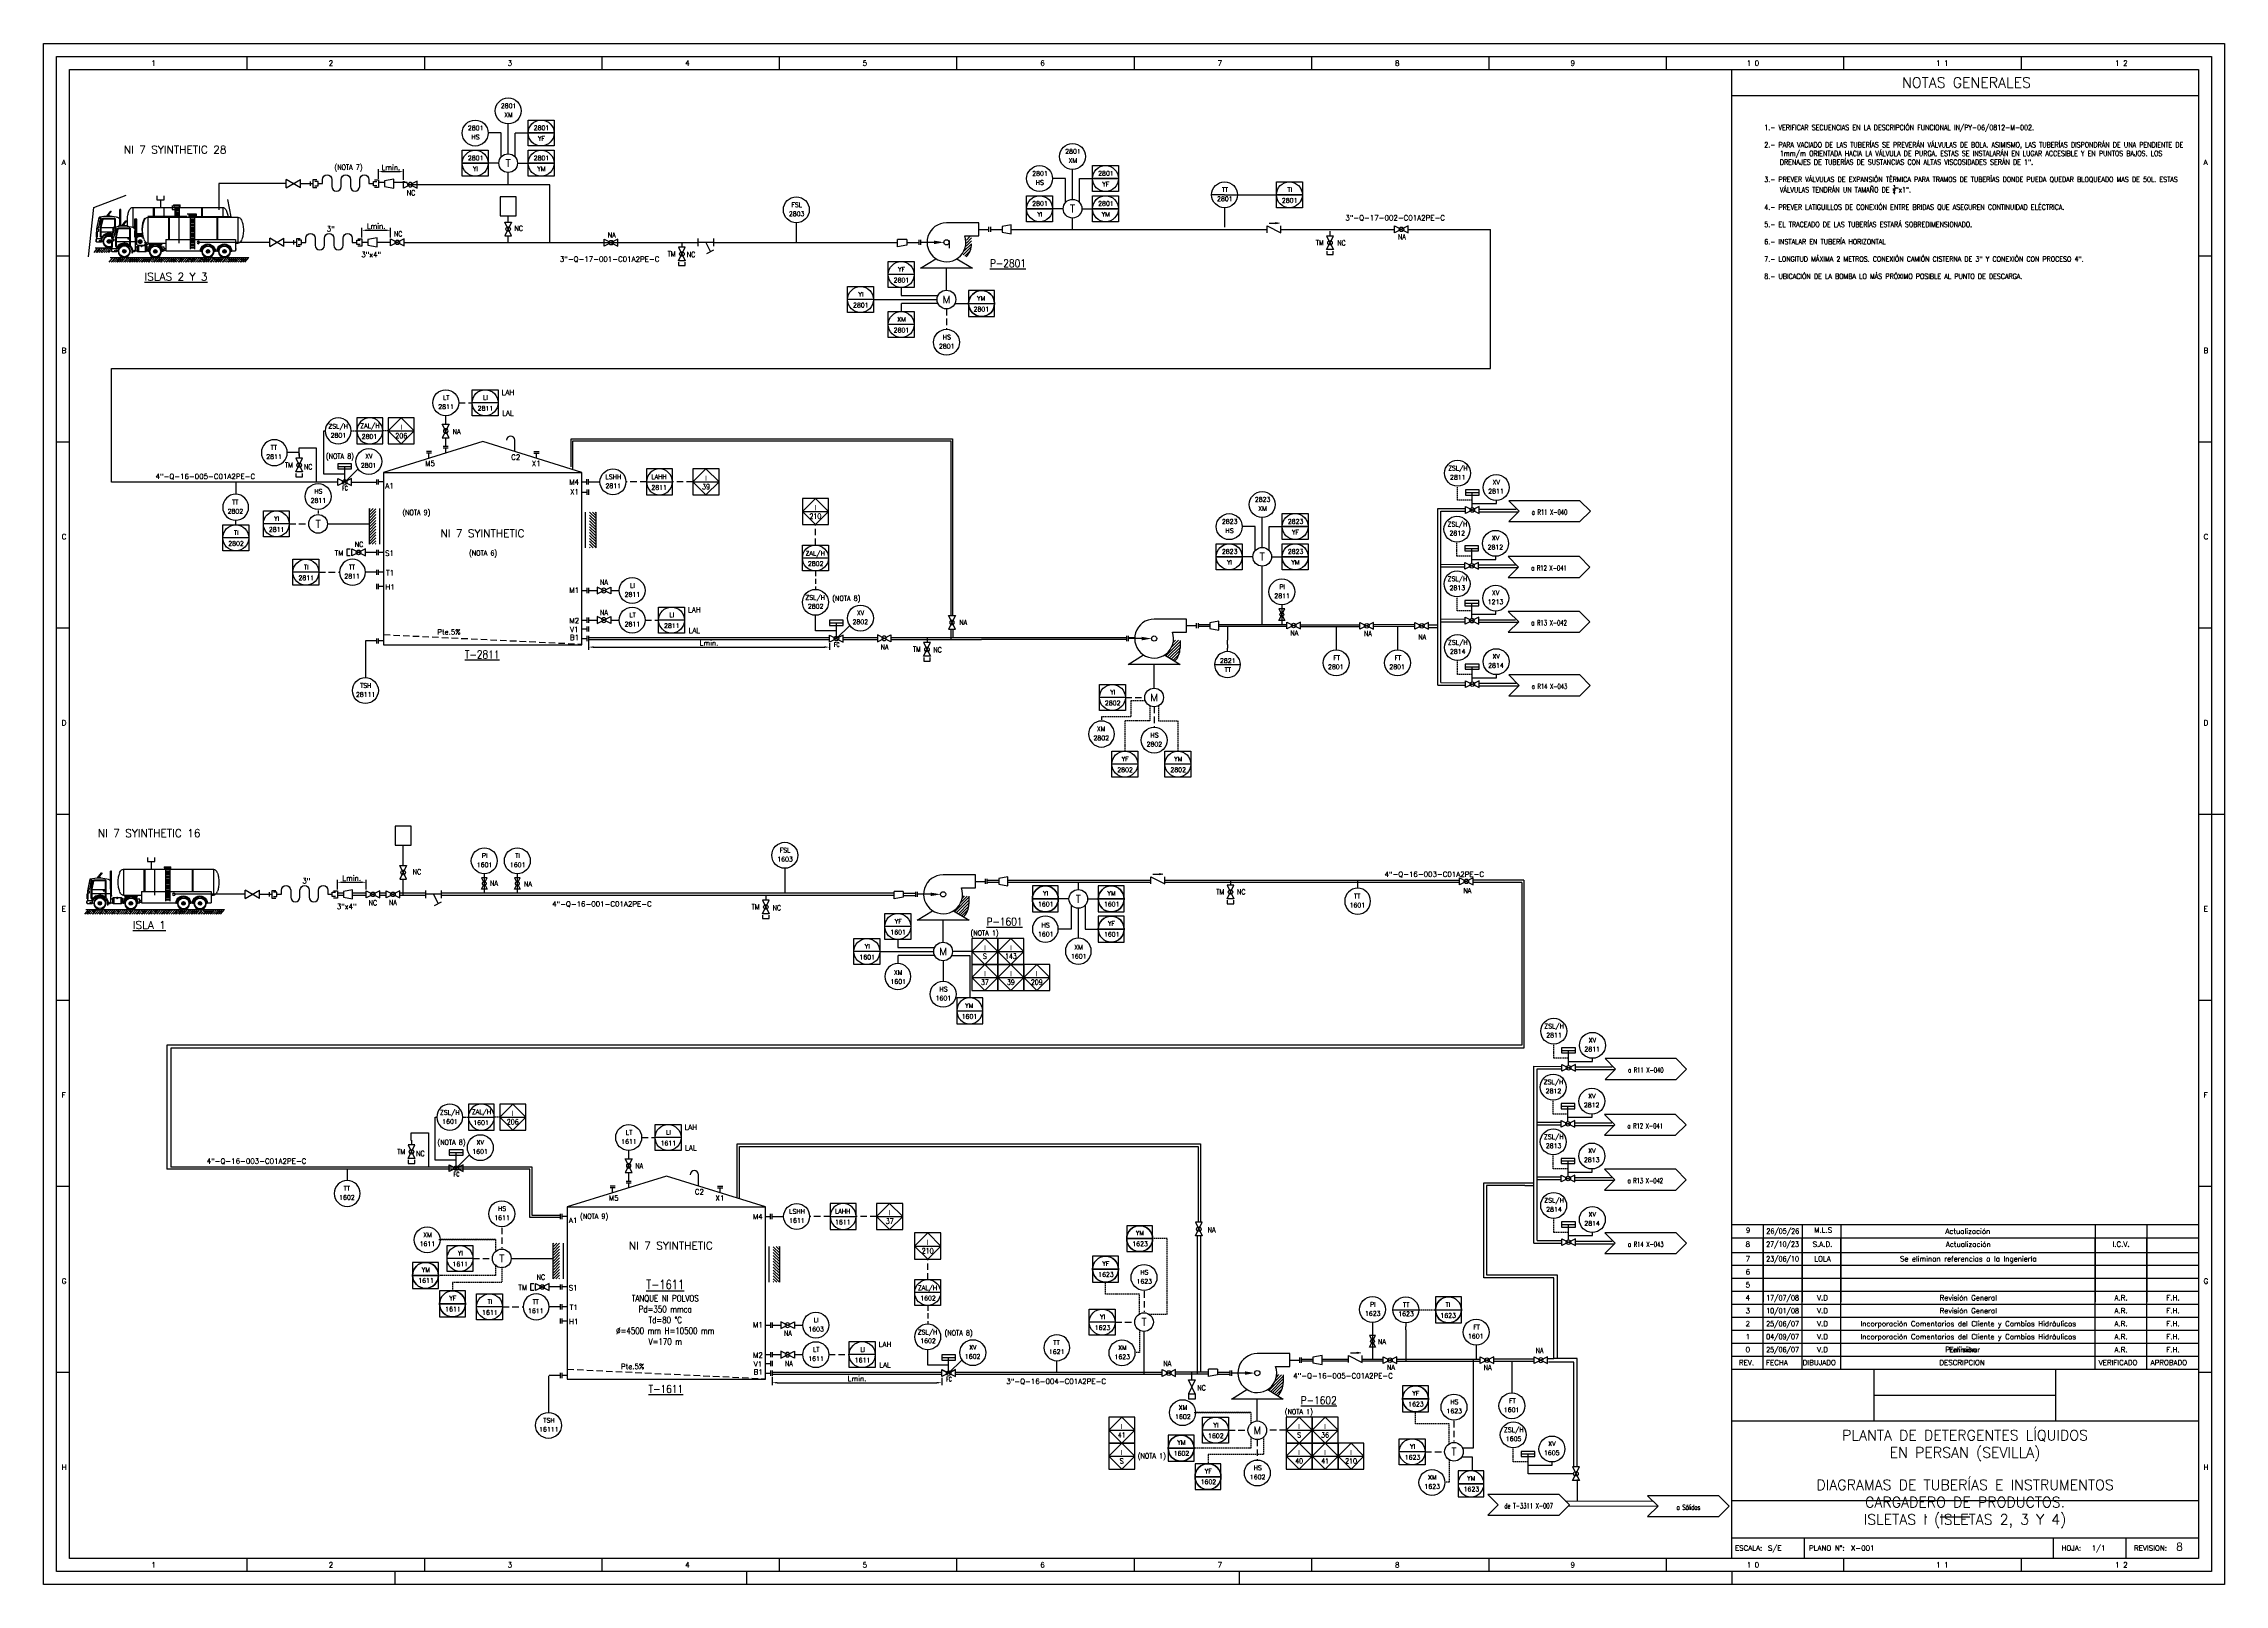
# Model space of a CAD drawing. Header units: metres. Extents: x 91 to 3133, y 1612 to 2206.
# Drawn here: x 1135 to 1976, y 1612 to 2206 of the extents above; entities that cross this region are included whole.
import ezdxf
from ezdxf.enums import TextEntityAlignment as Align
from ezdxf.xclip import XClip

# ---------------------------------------------------------------- set-up
doc = ezdxf.new("R2010")
doc.units = ezdxf.units.M
doc.header["$XCLIPFRAME"] = 2
for name, pattern in [('DASHED2', [0.375, 0.25, -0.125]), ('RAYITAS', [0.375, 0.25, -0.125]), ('TRAZOS', [0.75, 0.5, -0.25])]:
    doc.linetypes.add(name, pattern=pattern)
doc.layers.add('-FNX_TUBERÍA', color=1, linetype='TRAZOS', true_color=0xff0000)
doc.layers.add('TUBERÍA3', color=1, linetype='Continuous', true_color=0xff0000)
for name, color, linetype in [('CAJETIN', 1, 'Continuous'), ('CARGACAMIONES', 7, 'Continuous'), ('COTAS', 4, 'Continuous'), ('EQUIPOS', 5, 'Continuous'), ('EQUIPOS 02', 1, 'Continuous'), ('FORMATO', 7, 'Continuous'), ('INSTRUMENTOS', 1, 'Continuous'), ('TEX', 7, 'Continuous'), ('TEXTO-INSTRUMENTACION', 7, 'Continuous'), ('TEXTO-VALVULAS Y ACCESORIOS', 7, 'Continuous'), ('TUBERIA', 5, 'Continuous'), ('TUBERÍA2', 1, 'TRAZOS'), ('VALVULAS Y ACCESORIOS', 1, 'Continuous')]:
    doc.layers.add(name, color=color, linetype=linetype)
doc.styles.add('PY', font='ROMANS.shx')
doc.styles.add('PY1', font='ROMANS.shx', dxfattribs={"width": 0.8})
doc.styles.add('PY3', font='ROMANS.shx', dxfattribs={"width": 0.6})
doc.styles.add('TXT', font='txt')
doc.linetypes.add('SEÑAL_MECANICA2', pattern='A,4.411183,["o",PY,S=4.130212,R=360,X=0,Y=-1.374288],0.588817,-0.374158,["",PY,S=2,R=360,X=0,Y=-0.688262],-2.183682', length=7.55784)
doc.dimstyles.new('1-5', dxfattribs={"dimtxt": 2, "dimasz": 2, "dimexe": 1, "dimexo": 0.5, "dimgap": 0.6, "dimtad": 1, "dimdec": 0, "dimlfac": 5, "dimzin": 0, "dimdsep": 46, "dimtxsty": 'PY', "dimcen": 0.7, "dimclrd": 4, "dimclre": 4, "dimclrt": 7, "dimazin": 0, "dimtfac": 1, "dimtdec": 0, "dimtofl": 0, "dimtmove": 0, "dimatfit": 3, "dimfxl": 1, "dimtolj": 1, "dimtzin": 0, "dimarcsym": 0})

# ---------------------------------------------------------------- blocks, each defined once
blk = doc.blocks.new('CAMION CISTERNA ALZ')
at = {"layer": 'CAJETIN', "color": 4, "linetype": 'RAYITAS'}
blk.add_line((38.6, 22.2), (38.6, 7.9), dxfattribs=at)
at = {"layer": 'CARGACAMIONES', "color": 4, "linetype": 'ByBlock'}
for p, q in [((55.7, 22.2), (6.1, 22.2)), ((6.1, 22.2), (6.1, 7.9)), ((17.4, 22.2), (17.4, 9.9)), ((17.8, 22.2), (17.8, 9.9)), ((33.2, 23.6), (29.5, 23.6)), ((29.5, 23.1), (29.5, 23.6)), ((33.2, 23.4), (29.5, 23.4)), ((33.2, 23.1), (29.5, 23.1)), ((29.7, 23.1), (29.7, 22.2)), ((30.1, 22.1), (30.1, 4.6)), ((32.5, 21.4), (30.1, 21.4)), ((32.5, 20.7), (30.1, 20.7)), ((32.5, 19.9), (30.1, 19.9)), ((32.5, 19.1), (30.1, 19.1)), ((32.5, 18.3), (30.1, 18.3)), ((32.5, 17.6), (30.1, 17.6)), ((32.5, 16.8), (30.1, 16.8)), ((32.5, 16), (30.1, 16)), ((32.5, 15.3), (30.1, 15.3)), ((32.5, 14.5), (30.1, 14.5)), ((32.5, 13.7), (30.1, 13.7)), ((32.5, 12.9), (30.1, 12.9)), ((32.5, 12.2), (30.1, 12.2)), ((32.5, 22.1), (32.5, 4.6)), ((32.9, 22.2), (32.9, 23.1)), ((33.2, 23.6), (33.2, 23.1)), ((43.9, 22.2), (43.9, 9.9)), ((44.4, 22.2), (44.4, 9.9)), ((55.7, 22.2), (55.7, 7.9)), ((62.2, 7.7), (62.2, 21.1)), ((62.2, 21.1), (62.8, 21.1)), ((62.8, 14.9), (62.8, 21.1)), ((62.8, 15), (62.8, 3.6)), ((62.8, 14.3), (63.2, 14.3)), ((62.8, 13.9), (63.2, 13.9)), ((62.8, 13.5), (63.2, 13.5)), ((62.8, 13.1), (63.2, 13.1)), ((62.8, 12.7), (63.2, 12.7)), ((62.8, 12.3), (63.2, 12.3)), ((65.4, 16), (65.4, 6.7)), ((71.8, 16.4), (65.8, 16.4)), ((65.8, 15.8), (65.8, 7)), ((71.8, 16), (66, 16)), ((67.5, 20.2), (69.7, 17.5)), ((67.8, 20.2), (67.5, 20.2)), ((70, 17.5), (67.8, 20.2)), ((69.1, 18.2), (68.1, 17.5)), ((72.2, 15.7), (73.2, 11.2)), ((72.6, 15.8), (73.1, 13.6)), ((73.1, 13.4), (73.1, 15.4)), ((73.1, 15.4), (73.4, 15.4)), ((73.4, 13.4), (73.1, 13.4)), ((73.1, 13.4), (73.6, 11.2)), ((73.2, 15.4), (73.2, 16.2)), ((73.4, 15.4), (73.2, 16.1)), ((73.2, 13.4), (73.2, 12.6)), ((73.2, 12.6), (73.6, 12.6)), ((73.5, 15.2), (73.3, 16.1)), ((73.4, 15.4), (73.4, 13.4)), ((74.2, 16.5), (73.5, 16.5)), ((74.2, 16.4), (73.5, 16.4)), ((74.3, 11.5), (73.7, 14.2)), ((74.2, 11.5), (73.7, 13.9)), ((75.4, 10.4), (74.1, 16.7)), ((7.4, 7.9), (6.1, 7.9)), ((7.1, 4.4), (7.1, 5.1)), ((7.1, 5.1), (7.4, 5.1)), ((7.4, 4.4), (7.1, 4.4)), ((45.8, 9.9), (7.4, 9.9)), ((7.4, 9.9), (7.4, 3.7)), ((9.5, 3.7), (7.4, 3.7)), ((9.5, 3.3), (9.9, 3.3)), ((17.3, 3.3), (17.7, 3.3)), ((18.2, 3.7), (17.7, 3.7)), ((18.6, 3.7), (17.8, 3.7)), ((18.5, 3.3), (18.9, 3.3)), ((26.4, 3.3), (26.8, 3.3)), ((45.8, 3.7), (26.8, 3.7)), ((32.5, 11.4), (30.1, 11.4)), ((32.5, 10.6), (30.1, 10.6)), ((32.5, 9.8), (30.1, 9.8)), ((32.5, 9.1), (30.1, 9.1)), ((32.5, 8.3), (30.1, 8.3)), ((32.5, 7.5), (30.1, 7.5)), ((32.5, 6.8), (30.1, 6.8)), ((32.5, 6), (30.1, 6)), ((32.5, 5.3), (30.1, 5.3)), ((45.8, 9.9), (45.8, 3.7)), ((55.7, 7.9), (45.8, 7.9)), ((46.7, 5), (45.8, 5)), ((46.7, 4.1), (45.8, 4.1)), ((46.7, 3.7), (46.7, 5.8)), ((46.7, 5.8), (48.3, 5.8)), ((47.5, 3.7), (46.7, 3.7)), ((47.5, 3.3), (47.9, 3.3)), ((48.2, 7.8), (48.2, 7.5)), ((55, 7.8), (48.2, 7.8)), ((48.2, 7.5), (51, 7.5)), ((50.2, 7.3), (48.2, 7.3)), ((48.2, 7.3), (48.2, 6.9)), ((48.2, 6.9), (49.4, 6.9)), ((48.4, 6.9), (48.9, 6.5)), ((48.7, 7.8), (48.7, 7.9)), ((49.3, 7.5), (49.3, 7.3)), ((52.3, 7.5), (55, 7.5)), ((55, 7.3), (53.1, 7.3)), ((53.9, 7.5), (53.9, 7.3)), ((53.9, 6.9), (55, 6.9)), ((54.8, 6.9), (54.3, 6.5)), ((54.5, 7.8), (54.5, 7.9)), ((55, 7.5), (55, 7.8)), ((55, 6.9), (55, 7.3)), ((55, 5.8), (56.3, 5.8)), ((55.4, 3.3), (55.8, 3.3)), ((56.3, 3.7), (55.8, 3.7)), ((56.3, 3.7), (56.3, 6.1)), ((56.7, 6.5), (59, 6.5)), ((61.4, 3.3), (56.7, 3.3)), ((57, 6.5), (57, 3.3)), ((57.2, 6.5), (57.2, 3.3)), ((59, 6.5), (59, 6.2)), ((59.4, 6.5), (61.4, 6.5)), ((59.4, 6.5), (59.4, 6.2)), ((60.9, 6.5), (60.9, 3.3)), ((61.1, 6.5), (61.1, 3.3)), ((61.8, 6.1), (61.8, 3.7)), ((61.8, 5.8), (62.8, 5.8)), ((62.8, 3.7), (61.8, 3.7)), ((62.8, 7.4), (62.6, 7.4)), ((62.8, 11.9), (63.2, 11.9)), ((62.8, 11.5), (63.2, 11.5)), ((65.4, 8.8), (62.8, 8.8)), ((63, 3.6), (63, 3.9)), ((63, 3.6), (64, 3.6)), ((64.1, 3.4), (63, 3.4)), ((64, 3.6), (64, 3.9)), ((64.1, 2.7), (64.1, 3.4)), ((64.6, 2.7), (64.1, 2.7)), ((64.6, 3.4), (64.6, 2.7)), ((73.2, 11.1), (65.8, 11.1)), ((73.2, 8.8), (65.8, 8.8)), ((66.1, 10.3), (66.1, 10.5)), ((66.1, 10.5), (66.5, 10.5)), ((66.8, 10.3), (66.1, 10.3)), ((66.8, 10.5), (66.8, 10.3)), ((73.4, 6.2), (72.5, 6.2)), ((72.7, 5.4), (72.7, 6)), ((72.7, 3.5), (72.7, 4.7)), ((72.9, 4.9), (75.6, 4.9)), ((72.9, 3.5), (72.9, 3.9)), ((72.9, 3.5), (74, 3.5)), ((75.6, 3.3), (72.9, 3.3)), ((73.2, 11.2), (73.2, 6.2)), ((73.6, 11.2), (73.6, 6.4)), ((74, 3.5), (74, 3.9)), ((74.5, 10.1), (74.5, 9.2)), ((74.6, 10.3), (74.6, 9.1)), ((75.3, 11.2), (74.7, 11.2)), ((75.3, 11.1), (74.7, 11.1)), ((75.4, 10.4), (74.7, 10.4)), ((74.7, 9), (75.4, 9)), ((75.4, 8.9), (75.2, 8.9)), ((75.4, 8.7), (75.2, 8.7)), ((75.4, 5.8), (75.2, 5.8)), ((75.3, 8.7), (75.3, 5.8)), ((75.4, 4.9), (75.4, 10.4)), ((75.4, 8.6), (75.5, 8.6)), ((75.5, 5.9), (75.4, 5.9)), ((75.5, 8.6), (75.5, 5.9)), ((75.6, 8.6), (75.5, 8.6)), ((75.5, 5.9), (75.6, 5.9)), ((75.6, 5.9), (75.6, 8.6)), ((75.8, 4.7), (75.8, 3.5)), ((75.8, 4.5), (76, 4.5)), ((76, 3.7), (75.8, 3.7)), ((76, 4.5), (76, 3.7))]:
    blk.add_line(p, q, dxfattribs=at)
at = {"layer": 'CARGACAMIONES', "color": 4}
for p, q in [((76.4, 0), (0, 0)), ((2.3, -2.5), (0, 0)), ((37.4, -1.2), (38.6, 0)), ((38, -1.8), (39.7, 0)), ((42, -2.5), (39.7, 0)), ((43.1, -2.5), (40.8, 0)), ((44.2, -2.5), (42, 0)), ((45.4, -2.5), (43.1, 0)), ((43.7, -0.6), (44.2, 0)), ((44.2, -1.2), (45.4, 0)), ((44.8, -1.8), (46.5, 0)), ((48.8, -2.5), (46.5, 0)), ((49.9, -2.5), (47.6, 0)), ((3.4, -2.5), (1.1, 0)), ((4.5, -2.5), (2.3, 0)), ((2.8, -0.6), (3.4, 0)), ((3.4, -1.2), (4.5, 0)), ((4, -1.8), (5.7, 0)), ((4.5, -2.5), (6.2, -0.6)), ((5.6, -2.5), (6.8, -1.2)), ((8, -2.5), (5.7, 0)), ((6.7, -2.5), (7.3, -1.8)), ((9.1, -2.5), (6.8, 0)), ((10.2, -2.5), (7.9, 0)), ((11.3, -2.5), (9, 0)), ((10.2, -1.2), (11.3, 0)), ((10.7, -1.8), (12.4, 0)), ((11.3, -2.5), (13, -0.6)), ((14.7, -2.5), (12.4, 0)), ((12.4, -2.5), (13.6, -1.2)), ((13.5, -2.5), (14.1, -1.8)), ((15.9, -2.5), (13.6, 0)), ((17, -2.5), (14.7, 0)), ((18.1, -2.5), (15.8, 0)), ((16.4, -0.6), (17, 0)), ((17, -1.2), (18.1, 0)), ((17.5, -1.9), (19.2, 0)), ((18.1, -2.5), (19.8, -0.6)), ((21.5, -2.5), (19.2, 0)), ((19.2, -2.5), (20.4, -1.2)), ((20.3, -2.5), (20.9, -1.8)), ((22.6, -2.5), (20.4, 0)), ((23.8, -2.5), (21.5, 0)), ((24.9, -2.5), (22.6, 0)), ((23.2, -0.9), (23.8, -0.3)), ((23.7, -1.2), (24.9, 0)), ((24.3, -1.9), (26, 0)), ((24.8, -2.5), (26.6, -0.6)), ((28.3, -2.5), (26, 0)), ((26, -2.5), (27.1, -1.2)), ((29.4, -2.5), (27.1, 0)), ((27.1, -2.5), (27.7, -1.8)), ((30.6, -2.5), (28.3, 0)), ((31.7, -2.5), (29.4, 0)), ((30, -0.8), (30.6, -0.1)), ((30.5, -1.2), (31.7, 0)), ((31.1, -1.9), (32.8, 0)), ((31.6, -2.5), (33.4, -0.6)), ((35.1, -2.5), (32.8, 0)), ((32.8, -2.5), (33.9, -1.2)), ((36.2, -2.5), (33.9, 0)), ((33.9, -2.5), (34.5, -1.8)), ((37.3, -2.5), (35.1, 0)), ((38.5, -2.5), (36.2, 0)), ((36.9, -0.8), (37.4, -0.1)), ((38.5, -2.5), (40.3, -0.6)), ((39.7, -2.5), (40.8, -1.2)), ((40.8, -2.5), (41.4, -1.8)), ((45.3, -2.5), (47, -0.6)), ((46.4, -2.5), (47.6, -1.2)), ((47.6, -2.5), (48.2, -1.8)), ((51, -2.5), (48.7, 0)), ((52.2, -2.5), (49.9, 0)), ((50.4, -0.6), (51, 0)), ((51, -1.2), (52.1, 0)), ((51.6, -1.8), (53.3, 0)), ((52.1, -2.5), (53.8, -0.6)), ((53.2, -2.5), (54.4, -1.2)), ((55.6, -2.5), (53.3, 0)), ((56.7, -2.5), (54.4, 0)), ((54.4, -2.5), (55, -1.8)), ((57.8, -2.5), (55.5, 0)), ((58.9, -2.5), (56.7, 0)), ((57.8, -1.2), (58.9, 0)), ((58.4, -1.8), (60.1, 0)), ((58.9, -2.5), (60.6, -0.6)), ((60, -2.5), (61.2, -1.2)), ((62.3, -2.5), (60.1, 0)), ((61.1, -2.5), (61.7, -1.8)), ((63.5, -2.5), (61.2, 0)), ((64.6, -2.5), (62.3, 0)), ((65.7, -2.5), (63.4, 0)), ((64, -0.6), (64.6, 0)), ((64.6, -1.2), (65.7, 0)), ((65.1, -1.9), (66.8, 0)), ((65.7, -2.5), (67.4, -0.6)), ((69.1, -2.5), (66.8, 0)), ((66.8, -2.5), (68, -1.2)), ((67.9, -2.5), (68.5, -1.8)), ((70.3, -2.5), (68, 0)), ((71.4, -2.5), (69.1, 0)), ((72.5, -2.5), (70.2, 0)), ((70.8, -0.9), (71.4, -0.3)), ((71.4, -1.2), (72.5, 0)), ((71.9, -1.9), (73.6, 0)), ((72.5, -2.5), (74.2, -0.6)), ((75.9, -2.5), (73.6, 0)), ((73.6, -2.5), (74.8, -1.2)), ((74.7, -2.5), (75.3, -1.8)), ((77, -2.5), (74.8, 0))]:
    blk.add_line(p, q, dxfattribs=at)
at = {"layer": 'CARGACAMIONES', "color": 4, "linetype": 'ByBlock'}
for centre, radius in [((13.5, 3.4), 3.38), ((13.5, 3.4), 0.794), ((13, 3.4), 0.0993), ((13.1, 3.8), 0.0993), ((13.1, 3), 0.0993), ((13.5, 3.4), 0.397), ((13.5, 4), 0.0993), ((13.5, 2.8), 0.0993), ((14, 3.8), 0.0993), ((14, 3), 0.0993), ((14.1, 3.4), 0.0993), ((22.6, 3.4), 3.38), ((22.6, 3.4), 0.794), ((22, 3.4), 0.0993), ((22.2, 3.8), 0.0993), ((22.2, 3), 0.0993), ((22.6, 3.4), 0.397), ((22.6, 4), 0.0993), ((22.6, 2.8), 0.0993), ((23, 3.8), 0.0993), ((23, 3), 0.0993), ((23.2, 3.4), 0.0993), ((51.6, 3.4), 3.38), ((51.6, 3.4), 0.794), ((51, 3.4), 0.0993), ((51.2, 3.8), 0.0993), ((51.2, 3), 0.0993), ((51.6, 3.4), 0.397), ((51.6, 4), 0.0993), ((51.6, 2.8), 0.0993), ((52, 3.8), 0.0993), ((52, 3), 0.0993), ((52.2, 3.4), 0.0993), ((59.2, 6.5), 0.199), ((68.7, 3.5), 3.38), ((68.7, 3.5), 0.794), ((68.1, 3.5), 0.0993), ((68.3, 3.9), 0.0993), ((68.3, 3.1), 0.0993), ((68.7, 3.5), 0.397), ((68.7, 4.1), 0.0993), ((68.7, 2.9), 0.0993), ((69.1, 3.9), 0.0993), ((69.1, 3.1), 0.0993), ((69.3, 3.5), 0.0993)]:
    blk.add_circle(centre, radius, dxfattribs=at)
at = {"layer": 'CARGACAMIONES', "color": 4, "linetype": 'Continuous'}
blk.add_circle((27.9, 8.4), 0.718, dxfattribs=at)
at = {"layer": 'CARGACAMIONES', "color": 4, "linetype": 'ByBlock'}
for centre, radius, start, end in [((20.3, 15.1), 17.2, 170.2727, 180), ((20.3, 15.1), 17.2, 180, 189.7273), ((13.2, 16.3), 10, 157.5177, 170.2727), ((13.2, 13.9), 10, 189.7273, 202.4823), ((8.8, 18.2), 5.23, 135.0251, 157.5177), ((6.1, 20.9), 1.36, 90, 135.0251), ((55.7, 20.9), 1.36, 44.9749, 90), ((53, 18.2), 5.23, 22.4823, 44.9749), ((48.5, 16.3), 10, 9.7273, 22.4823), ((48.5, 13.9), 10, 337.5177, 350.2727), ((41.4, 15.1), 17.2, 360, 9.7273), ((41.4, 15.1), 17.2, 350.2727, 0), ((64.8, 15), 1.99, 90, 180), ((69.3, -2.4), 19.9, 77.0128, 102.9872), ((65.8, 16), 0.397, 90, 180), ((66, 15.8), 0.199, 90, 180), ((69.7, 17.7), 0.0993, 0, 180), ((69.7, 17.7), 0.0993, 180, 0), ((71.8, 15.6), 0.794, 11.9442, 90), ((71.8, 15.6), 0.397, 11.9442, 90), ((73.5, 16.2), 0.298, 90, 191.9761), ((73.5, 16.2), 0.199, 90, 191.9761), ((72.4, 14.4), 1.4, 315, 45), ((73.7, 16.6), 0.397, 11.9761, 90), ((8.8, 12), 5.23, 202.4823, 224.9749), ((6.1, 9.3), 1.36, 224.9749, 270), ((13.6, 3.4), 4.12, 358.6196, 181.3804), ((13.6, 3.4), 3.72, 358.4724, 181.5276), ((13.5, 3.4), 2.98, 90, 270), ((13.5, 3.4), 0.993, 90, 270), ((13.5, 3.4), 2.98, 270, 90), ((13.5, 3.4), 0.993, 270, 90), ((22.7, 3.4), 4.12, 358.6196, 181.3804), ((22.7, 3.4), 3.72, 358.4724, 181.5276), ((22.6, 3.4), 2.98, 90, 270), ((22.6, 3.4), 0.993, 90, 270), ((22.6, 3.4), 2.98, 270, 90), ((22.6, 3.4), 0.993, 270, 90), ((51.7, 3.4), 4.12, 358.6196, 181.3804), ((51.7, 3.4), 3.72, 358.4724, 181.5276), ((51.6, 3.4), 2.98, 90, 270), ((51.6, 3.4), 0.993, 90, 270), ((51.6, 3.4), 2.98, 270, 90), ((51.6, 3.4), 0.993, 270, 90), ((55.7, 9.3), 1.36, 270, 315.0251), ((56.7, 6.1), 0.397, 90, 180), ((56.7, 3.7), 0.397, 180, 270), ((53, 12), 5.23, 315.0251, 337.5177), ((59.2, 6.2), 0.199, 180, 0), ((61.4, 6.1), 0.397, 0, 90), ((61.4, 3.7), 0.397, 270, 0), ((62.6, 7.7), 0.397, 180, 270), ((63, 3.6), 0.199, 180, 270), ((63.5, 3.4), 0.674, 45, 135), ((68.7, 3.5), 4.62, 31.8706, 181.3804), ((68.7, 3.5), 4.12, 17.5788, 181.3804), ((68.7, 3.5), 2.98, 90, 270), ((68.7, 3.5), 0.993, 90, 270), ((68.7, 3.5), 2.98, 270, 90), ((68.7, 3.5), 0.993, 270, 90), ((72.7, 5.7), 0.298, 270, 90), ((72.9, 4.7), 0.199, 90, 180), ((72.9, 3.5), 0.199, 180, 270), ((68.7, 3.5), 4.62, 17.5788, 25.7368), ((73.5, 3.3), 0.843, 45, 135), ((73.4, 6.4), 0.199, 270, 0), ((74.7, 11.6), 0.497, 191.9761, 270), ((74.7, 11.6), 0.397, 191.9761, 270), ((74.7, 10.3), 0.0993, 90, 180), ((74.7, 9.1), 0.0993, 180, 270), ((75.6, 4.7), 0.199, 0, 90), ((75.6, 3.5), 0.199, 270, 0)]:
    blk.add_arc(centre, radius, start, end, dxfattribs=at)
at = {"layer": 'CARGACAMIONES', "color": 4}
for start, end in [(357.7085, 177.7085), (177.7085, 357.7085)]:
    blk.add_arc((74.8, -1.4), 0.0145, start, end, dxfattribs=at)
blk = doc.blocks.new('VALV GLOB-V')
at = {"layer": 'INSTRUMENTOS', "color": 1, "flags": 128}
blk.add_lwpolyline([(5.7, -1.43), (5.7, 1.43), (0, -1.43), (0, 1.43)], close=True, dxfattribs=at)
at = {"layer": 'INSTRUMENTOS', "color": 1}
blk.add_circle((2.85, 0), 0.95, dxfattribs=at)
at = {"layer": 'INSTRUMENTOS', "color": 7, "linetype": 'SEÑAL_MECANICA2', "style": 'PY'}
blk.add_attdef('REF.', text='', height=2, dxfattribs=at).set_placement((3, -3.37), align=Align.MIDDLE)
blk = doc.blocks.new('*D20')
at = {"layer": 'COTAS', "color": 4, "lineweight": -2, "transparency": 16777216}
for p, q in [((1257.81, 2130.99), (1257.81, 2134.73)), ((1259.81, 2133.73), (1266.87, 2133.73)), ((1268.87, 2130.9), (1268.87, 2134.73))]:
    blk.add_line(p, q, dxfattribs=at)
at = {"layer": 'COTAS', "color": 4, "transparency": 16777216}
for points in [[(1259.81, 2134.06), (1259.81, 2133.39), (1257.81, 2133.73)], [(1266.87, 2134.06), (1266.87, 2133.39), (1268.87, 2133.73)]]:
    blk.add_solid(points, dxfattribs=at)
at = {"layer": 'DEFPOINTS', "color": 0, "transparency": 16777216}
for p in [(1257.81, 2130.49), (1268.87, 2133.73), (1268.87, 2130.4)]:
    blk.add_point(p, dxfattribs=at)
at = {"layer": 'COTAS', "color": 7, "transparency": 16777216, "insert": (1263.34, 2135.33), "char_height": 2, "attachment_point": 5, "style": 'PY'}
blk.add_mtext('\\A1;Lmin.', dxfattribs=at)
blk = doc.blocks.new('SEÑAL CIR')
at = {"color": 1}
blk.add_circle((0, 5.7), 5.7, dxfattribs=at)
at = {"layer": 'INSTRUMENTOS', "linetype": 'Continuous', "style": 'PY', "flags": 4}
for p in [(0.13, 2.95), (0.18, 6.94)]:
    blk.add_attdef('---', text='', height=2, dxfattribs=at).set_placement(p, align=Align.CENTER)
blk = doc.blocks.new('REDUCCION')
at = {"color": 1}
for p, q in [((0, 2), (0, -2)), ((4, 1.25), (0, 2)), ((4, -1.25), (4, 1.25)), ((0, -2), (4, -1.25))]:
    blk.add_line(p, q, dxfattribs=at)
at = {"style": 'PY1', "width": 0.8}
blk.add_attdef('.', text='', height=2, dxfattribs=at).set_placement((2, -3.65), align=Align.MIDDLE)
blk = doc.blocks.new('FLECHA')
at = {"color": 1}
blk.add_solid([(-0.9, -5), (0.9, -5), (0, 0)], dxfattribs=at)
blk = doc.blocks.new('SEÑAL CIRCU MARCO')
at = {"color": 1, "linetype": 'Continuous', "ltscale": 0.5}
blk.add_line((5.7, 5.7), (-5.7, 5.7), dxfattribs=at)
at = {"color": 1, "flags": 128}
blk.add_lwpolyline([(5.7, 0), (-5.7, 0), (-5.7, 11.4), (5.7, 11.4)], close=True, dxfattribs=at)
at = {"color": 1}
blk.add_circle((0, 5.7), 5.7, dxfattribs=at)
at = {"style": 'PY'}
for tag, p in [('XXX', (0.18, 7.98)), ('YYY', (0.13, 3.24))]:
    blk.add_attdef(tag, text='', height=2, dxfattribs=at).set_placement(p, align=Align.MIDDLE)
blk = doc.blocks.new('MANG-VAL')
at = {"layer": 'INSTRUMENTOS', "color": 1}
for p, q in [((0, 1.5), (0, -1.5)), ((6, 0), (0, 0)), ((3, 0), (4.8, -3.6)), ((6, 1.5), (6, -1.5)), ((3.46, -4.27), (6.14, -2.93))]:
    blk.add_line(p, q, dxfattribs=at)
blk = doc.blocks.new('*D24')
at = {"layer": 'COTAS', "color": 4, "lineweight": -2, "transparency": 16777216}
for p, q in [((1264.22, 2153.63), (1264.22, 2157.36)), ((1266.22, 2156.36), (1271.86, 2156.36)), ((1273.86, 2153.13), (1273.86, 2157.36))]:
    blk.add_line(p, q, dxfattribs=at)
at = {"layer": 'COTAS', "color": 4, "transparency": 16777216}
for points in [[(1266.22, 2156.69), (1266.22, 2156.02), (1264.22, 2156.36)], [(1271.86, 2156.69), (1271.86, 2156.02), (1273.86, 2156.36)]]:
    blk.add_solid(points, dxfattribs=at)
at = {"layer": 'DEFPOINTS', "color": 0, "transparency": 16777216}
for p in [(1264.22, 2153.13), (1273.86, 2156.36), (1273.86, 2152.63)]:
    blk.add_point(p, dxfattribs=at)
at = {"layer": 'COTAS', "color": 7, "transparency": 16777216, "insert": (1269.04, 2157.96), "char_height": 2, "attachment_point": 5, "style": 'PY'}
blk.add_mtext('\\A1;Lmin.', dxfattribs=at)
blk = doc.blocks.new('VALVULA RETENCION')
at = {"layer": 'VALVULAS Y ACCESORIOS'}
blk.add_line((0.79, 2.4), (3.43, 2.4), dxfattribs=at)
at = {"layer": 'VALVULAS Y ACCESORIOS', "flags": 128}
blk.add_lwpolyline([(0, -1.33), (0, 1.33), (5.33, -1.33), (5.33, 1.33)], dxfattribs=at)
blk.add_lwpolyline([(4.65, 2.4), (3.43, 2.14), (3.43, 2.66)], close=True, dxfattribs=at)
at = {"layer": 'TEXTO-VALVULAS Y ACCESORIOS', "linetype": 'SEÑAL_MECANICA2', "style": 'PY1', "width": 0.8}
blk.add_attdef('REF.', text='', height=2, dxfattribs=at).set_placement((2.94, -3.07), align=Align.MIDDLE)
blk = doc.blocks.new('SECUENCIA PROGRAMADA EN SISTEMA DE CONTROL PLC')
at = {"layer": 'INSTRUMENTOS'}
blk.add_line((-5, 5), (5, 5), dxfattribs=at)
at = {"layer": 'INSTRUMENTOS', "flags": 128}
for points in [[(0, 0), (-5, 5), (0, 10), (5, 5)], [(-5, 0), (5, 0), (5, 10), (-5, 10)]]:
    blk.add_lwpolyline(points, close=True, dxfattribs=at)
at = {"layer": 'TEXTO-INSTRUMENTACION', "linetype": 'Continuous', "style": 'PY1', "width": 0.8}
for tag, p in [('XXX', (0.01, 6.43)), ('YYY', (0.01, 3.17))]:
    blk.add_attdef(tag, text='', height=2, dxfattribs=at).set_placement(p, align=Align.MIDDLE_CENTER)
blk = doc.blocks.new('*D19')
at = {"layer": 'COTAS', "color": 4, "lineweight": -2, "transparency": 16777216}
for p, q in [((1416.1, 1691.66), (1416.1, 1688.45)), ((1481.45, 1691.3), (1481.45, 1688.45)), ((1418.1, 1689.45), (1479.45, 1689.45))]:
    blk.add_line(p, q, dxfattribs=at)
at = {"layer": 'COTAS', "color": 4, "transparency": 16777216}
for points in [[(1418.1, 1689.79), (1418.1, 1689.12), (1416.1, 1689.45)], [(1479.45, 1689.79), (1479.45, 1689.12), (1481.45, 1689.45)]]:
    blk.add_solid(points, dxfattribs=at)
at = {"layer": 'DEFPOINTS', "color": 0, "transparency": 16777216}
for p in [(1416.1, 1692.16), (1481.45, 1691.8), (1481.45, 1689.45)]:
    blk.add_point(p, dxfattribs=at)
at = {"layer": 'COTAS', "color": 7, "transparency": 16777216, "insert": (1448.78, 1691.05), "char_height": 2, "attachment_point": 5, "style": 'PY'}
blk.add_mtext('\\A1;Lmin.', dxfattribs=at)
blk = doc.blocks.new('VALV TIPO COMPUERTA')
at = {"layer": 'VALVULAS Y ACCESORIOS', "flags": 128}
blk.add_lwpolyline([(0, -1.33), (0, 1.33), (5.33, -1.33), (5.33, 1.33)], close=True, dxfattribs=at)
at = {"layer": 'TEXTO-VALVULAS Y ACCESORIOS', "linetype": 'SEÑAL_MECANICA2', "style": 'PY1', "width": 0.8}
blk.add_attdef('REF.', text='', height=2, dxfattribs=at).set_placement((2.94, -3.07), align=Align.MIDDLE)
blk = doc.blocks.new('TAPA ROSCADA S.W.')
at = {"layer": 'VALVULAS Y ACCESORIOS', "ltscale": 0.1}
for p, q in [((-0.75, 1), (0.75, 1)), ((0.75, 1), (0.75, -1)), ((-0.75, -1), (0.75, -1))]:
    blk.add_line(p, q, dxfattribs=at)
blk = doc.blocks.new('*D18')
at = {"layer": 'COTAS', "color": 4, "lineweight": -2, "transparency": 16777216}
for p, q in [((1345.27, 1975.35), (1345.27, 1972.04)), ((1347.27, 1973.04), (1436.14, 1973.04)), ((1438.14, 1974.5), (1438.14, 1972.04))]:
    blk.add_line(p, q, dxfattribs=at)
at = {"layer": 'COTAS', "color": 4, "transparency": 16777216}
for points in [[(1347.27, 1973.38), (1347.27, 1972.71), (1345.27, 1973.04)], [(1436.14, 1973.38), (1436.14, 1972.71), (1438.14, 1973.04)]]:
    blk.add_solid(points, dxfattribs=at)
at = {"layer": 'DEFPOINTS', "color": 0, "transparency": 16777216}
for p in [(1345.27, 1975.85), (1438.14, 1975), (1438.14, 1973.04)]:
    blk.add_point(p, dxfattribs=at)
at = {"layer": 'COTAS', "color": 7, "transparency": 16777216, "insert": (1391.71, 1974.64), "char_height": 2, "attachment_point": 5, "style": 'PY'}
blk.add_mtext('\\A1;Lmin.', dxfattribs=at)
blk = doc.blocks.new('*D26')
at = {"layer": 'COTAS', "color": 4, "lineweight": -2, "transparency": 16777216}
for p, q in [((1248.37, 1879.64), (1248.37, 1883.37)), ((1250.37, 1882.37), (1257.44, 1882.37)), ((1259.44, 1879.55), (1259.44, 1883.37))]:
    blk.add_line(p, q, dxfattribs=at)
at = {"layer": 'COTAS', "color": 4, "transparency": 16777216}
for points in [[(1250.37, 1882.7), (1250.37, 1882.04), (1248.37, 1882.37)], [(1257.44, 1882.7), (1257.44, 1882.04), (1259.44, 1882.37)]]:
    blk.add_solid(points, dxfattribs=at)
at = {"layer": 'DEFPOINTS', "color": 0, "transparency": 16777216}
for p in [(1248.37, 1879.14), (1259.44, 1882.37), (1259.44, 1879.05)]:
    blk.add_point(p, dxfattribs=at)
at = {"layer": 'COTAS', "color": 7, "transparency": 16777216, "insert": (1253.91, 1883.97), "char_height": 2, "attachment_point": 5, "style": 'PY'}
blk.add_mtext('\\A1;Lmin.', dxfattribs=at)
blk = doc.blocks.new('MARCO-A1')
at = {"layer": 'FORMATO', "color": 5}
for p, q in [((78.42, 589), (78.42, 584)), ((146.83, 589), (146.83, 584)), ((215.25, 589), (215.25, 584)), ((283.67, 589), (283.67, 584)), ((352.08, 589), (352.08, 584)), ((420.5, 589), (420.5, 584)), ((488.92, 589), (488.92, 584)), ((557.33, 589), (557.33, 584)), ((625.75, 589), (625.75, 584)), ((694.17, 589), (694.17, 584)), ((762.58, 589), (762.58, 584)), ((5, 512.25), (10, 512.25)), ((831, 512.25), (836, 512.25)), ((5, 440.5), (10, 440.5)), ((831, 440.5), (836, 440.5)), ((5, 368.75), (10, 368.75)), ((831, 368.75), (836, 368.75)), ((5, 297), (10, 297)), ((831, 297), (836, 297)), ((5, 225.25), (10, 225.25)), ((831, 225.25), (836, 225.25)), ((5, 153.5), (10, 153.5)), ((831, 153.5), (836, 153.5)), ((5, 81.75), (10, 81.75)), ((831, 81.75), (836, 81.75)), ((78.42, 10), (78.42, 5)), ((146.83, 10), (146.83, 5)), ((215.25, 10), (215.25, 5)), ((283.67, 10), (283.67, 5)), ((352.08, 10), (352.08, 5)), ((420.5, 10), (420.5, 5)), ((488.92, 10), (488.92, 5)), ((557.33, 10), (557.33, 5)), ((625.75, 10), (625.75, 5)), ((694.17, 10), (694.17, 5)), ((762.58, 10), (762.58, 5))]:
    blk.add_line(p, q, dxfattribs=at)
at = {"layer": 'FORMATO', "color": 1, "linetype": 'Continuous'}
for p, q in [((836, 297), (841, 297)), ((135.5, 5), (135.5, 0)), ((271, 5), (271, 0)), ((461, 5), (461, 0)), ((651, 5), (651, 0))]:
    blk.add_line(p, q, dxfattribs=at)
at = {"layer": 'FORMATO', "color": 1}
blk.add_lwpolyline([(0, 594), (841, 594), (841, 0), (0, 0)], close=True, dxfattribs=at)
at = {"layer": 'FORMATO', "color": 5}
blk.add_lwpolyline([(5, 589), (836, 589), (836, 5), (5, 5)], close=True, dxfattribs=at)
at = {"layer": 'FORMATO', "color": 8, "linetype": 'Continuous'}
blk.add_lwpolyline([(10, 584), (831, 584), (831, 10), (10, 10)], close=True, dxfattribs=at)
at = {"layer": 'FORMATO', "color": 1, "style": 'PY'}
for s, p in [('1', (41.52, 585.5)), ('2', (109.93, 585.5)), ('3', (178.99, 585.5)), ('4', (247.4, 585.5)), ('5', (315.82, 585.5)), ('6', (384.34, 585.5)), ('7', (452.75, 585.5)), ('8', (521.17, 585.5)), ('9', (588.85, 585.5)), ('1 0', (656.77, 585.5)), ('1 1', (729.83, 585.5)), ('1 2', (798.88, 585.5)), ('A', (7, 547.25)), ('A', (833, 547.25)), ('B', (7, 474.67)), ('B', (833, 474.67)), ('C', (7, 402.92)), ('C', (833, 402.92)), ('D', (7, 331.17)), ('D', (833, 331.17)), ('E', (7, 259.42)), ('E', (833, 259.42)), ('F', (7, 187.67)), ('F', (833, 187.67)), ('G', (7, 115.92)), ('G', (833, 115.92)), ('H', (7, 44.17)), ('H', (833, 44.17)), ('1', (41.52, 6.5)), ('2', (109.93, 6.5)), ('3', (178.99, 6.5)), ('4', (247.4, 6.5)), ('5', (315.82, 6.5)), ('6', (384.34, 6.5)), ('7', (452.75, 6.5)), ('8', (521.17, 6.5)), ('9', (588.85, 6.5)), ('1 0', (656.77, 6.5)), ('1 1', (729.83, 6.5)), ('1 2', (798.88, 6.5))]:
    blk.add_text(s, height=2, dxfattribs=at).set_placement(p)
blk = doc.blocks.new('BANDERA DE FLUJO')
at = {"layer": 'TEX', "color": 1, "ltscale": 0.1, "flags": 128}
blk.add_lwpolyline([(-4, 4), (-31.46, 4), (-27.46, 0), (-31.46, -4), (-4, -4), (0, 0)], close=True, dxfattribs=at)
at = {"layer": 'TEX', "style": 'PY1', "width": 0.8}
for tag, p in [('ETIQUETA-LINEA-1', (-15.73, 0.61)), ('ETIQUETA-LINEA-2', (-15.73, -2.91))]:
    blk.add_attdef(tag, text='', height=2, dxfattribs=at).set_placement(p, align=Align.CENTER)

msp = doc.modelspace()

# ---------------------------------------------------------------- hatches: boundary and pattern name
at = {"layer": 'EQUIPOS'}
h = msp.add_hatch(dxfattribs=at)
h.set_pattern_fill('ANSI31', color=4, scale=0.25, style=0)
h.set_pattern_definition([(45, (1237.0044, 1901.8364), (-0.561266, 0.561266), [])])
h.paths.add_polyline_path([(1492.93, 2128.58), (1492.93, 2131.52), (1490.93, 2130.95), (1490.93, 2128.58, -0.213903), (1489.14, 2124.59), (1490.89, 2123.5, 0.193128)])
h = msp.add_hatch(dxfattribs=at)
h.set_pattern_fill('ANSI31', color=4, scale=0.25, style=0)
h.set_pattern_definition([(45, (28.2992, 2816.5311), (-0.561266, 0.561266), [])])
h.paths.add_polyline_path([(1260.71, 2012.68), (1263.21, 2012.68), (1263.21, 2026.43), (1260.71, 2026.43)])
h = msp.add_hatch(dxfattribs=at)
h.set_pattern_fill('ANSI31', color=4, scale=0.25, style=0)
h.set_pattern_definition([(135, (2580.5314, 2815.2021), (0.561266, 0.561266), [])])
h.paths.add_polyline_path([(1348.12, 2011.35), (1345.62, 2011.35), (1345.62, 2025.1), (1348.12, 2025.1)])
h = msp.add_hatch(dxfattribs=at)
h.set_pattern_fill('ANSI31', color=4, scale=0.25, style=0)
h.set_pattern_definition([(45, (517.09956, 3021.45075), (-0.561266, 0.561266), [])])
h.paths.add_polyline_path([(1573.34, 1972.68), (1573.34, 1975.62), (1570.83, 1975.8, -0.236498), (1567.4, 1970.02), (1571.3, 1967.6, 0.193128)])
h = msp.add_hatch(dxfattribs=at)
h.set_pattern_fill('ANSI31', color=4, scale=0.25, style=0)
h.set_pattern_definition([(45, (435.7061, 2922.8476), (-0.561266, 0.561266), [])])
h.paths.add_polyline_path([(1491.94, 1874.08), (1491.94, 1877.02), (1489.44, 1877.19, -0.236498), (1486.01, 1871.42), (1489.91, 1869, 0.193128)])
h = msp.add_hatch(dxfattribs=at)
h.set_pattern_fill('ANSI31', color=4, scale=0.25, style=0)
h.set_pattern_definition([(45, (99.1293, 2533.3382), (-0.561266, 0.561266), [])])
h.paths.add_polyline_path([(1331.54, 1729.48), (1334.04, 1729.48), (1334.04, 1743.23), (1331.54, 1743.23)])
h = msp.add_hatch(dxfattribs=at)
h.set_pattern_fill('ANSI31', color=4, scale=0.25, style=0)
h.set_pattern_definition([(135, (2651.3615, 2532.0092), (0.561266, 0.561266), [])])
h.paths.add_polyline_path([(1418.95, 1728.16), (1416.45, 1728.16), (1416.45, 1741.9), (1418.95, 1741.9)])
h = msp.add_hatch(dxfattribs=at)
h.set_pattern_fill('ANSI31', color=4, scale=0.25, style=0)
h.set_pattern_definition([(45, (556.88905, 2738.2736), (-0.561266, 0.561266), [])])
h.paths.add_polyline_path([(1613.13, 1689.51), (1613.13, 1692.44), (1610.62, 1692.62, -0.236498), (1607.19, 1686.84), (1611.09, 1684.43, 0.193128)])

# ---------------------------------------------------------------- linework, layer by layer
at = {"layer": '-FNX_TUBERÍA', "color": 1, "ltscale": 0.5}
for points in [[(1464.51, 1860.33), (1464.51, 1857.23), (1478.71, 1857.23)], [(1478.71, 1854.15), (1464.51, 1854.15), (1464.51, 1851.05)], [(1485.22, 1854.15), (1492.23, 1854.15), (1492.23, 1837.82)]]:
    msp.add_lwpolyline(points, dxfattribs=at)
at = {"layer": '-FNX_TUBERÍA'}
msp.add_lwpolyline([(1665.39, 1717.54), (1671.86, 1717.54)], dxfattribs=at)
at = {"color": 1}
for p, q in [((1234.2, 2150.13), (1228.69, 2153.31)), ((1228.69, 2150.13), (1234.2, 2153.31)), ((1228.69, 2150.13), (1228.69, 2153.31)), ((1234.2, 2150.13), (1234.2, 2153.31)), ((1180.15, 2145.52), (1180.15, 2142.55)), ((1238.97, 2151.71), (1234.2, 2151.71)), ((1238.05, 2150.87), (1238.05, 2152.54)), ((1590.52, 2147.43), (1585.52, 2147.43)), ((1590.52, 2147.43), (1595.52, 2147.43)), ((1186.02, 2141.74), (1186.02, 2138.77)), ((1425.36, 2136.63), (1425.36, 2129.09)), ((1590.52, 2142.43), (1590.52, 2134.89)), ((1222.27, 2129.09), (1194.73, 2129.09)), ((1227.78, 2127.5), (1222.27, 2130.68)), ((1222.27, 2127.5), (1227.78, 2130.68)), ((1222.27, 2127.5), (1222.27, 2130.68)), ((1227.78, 2127.5), (1227.78, 2130.68)), ((1232.55, 2129.07), (1227.78, 2129.07)), ((1231.64, 2128.24), (1231.64, 2129.91)), ((1381.24, 2129.09), (1381.24, 2127.23)), ((1464.43, 2127.33), (1464.43, 2130.18)), ((1467.94, 2130.18), (1464.43, 2130.18)), ((1467.94, 2127.99), (1464.43, 2127.33)), ((1467.94, 2130.18), (1467.94, 2127.99)), ((1631.16, 2133.39), (1631.16, 2131.54)), ((1483.26, 2110.64), (1483.26, 2119.09)), ((1290.16, 2059), (1290.16, 2062.25)), ((1243.1, 2039.7), (1243.1, 2056.38)), ((1243.1, 2056.38), (1243.7, 2056.38)), ((1290.16, 2050.48), (1290.16, 2053.74)), ((1233.43, 2048.01), (1229.05, 2048.01)), ((1233.65, 2047.68), (1233.65, 2045.82)), ((1209.19, 2036.32), (1209.19, 2031.94)), ((1251.19, 2039.7), (1243.1, 2039.7)), ((1251.19, 2036.68), (1256.36, 2041.77)), ((1345.27, 2036.73), (1349.65, 2036.73)), ((1244.53, 2020.54), (1260.7, 2020.54)), ((1263.56, 2009.55), (1259.17, 2009.55)), ((1263.56, 2001.89), (1259.18, 2001.89)), ((1345.27, 1994.85), (1348.52, 1994.85)), ((1353.79, 1994.85), (1357.04, 1994.85)), ((1432.72, 1979.35), (1432.72, 1985.31)), ((1612.61, 1989.33), (1612.61, 1981.79)), ((1345.27, 1983.46), (1348.52, 1983.46)), ((1353.79, 1983.46), (1357.04, 1983.46)), ((1440.81, 1979.35), (1432.72, 1979.35)), ((1440.81, 1976.33), (1445.98, 1981.42)), ((1475.77, 1976.65), (1475.77, 1974.79)), ((1591.63, 1980.94), (1591.63, 1975.67)), ((1263.56, 1975.41), (1259.18, 1975.41)), ((1591.63, 1974), (1591.63, 1975.67)), ((1591.63, 1974), (1591.63, 1972.65)), ((1591.63, 1971.29), (1591.63, 1972.65)), ((1563.35, 1957.22), (1563.35, 1966.33)), ((1586.63, 1966.29), (1596.63, 1966.29)), ((1176.59, 1890.39), (1176.59, 1887.41)), ((1305.03, 1885.67), (1305.03, 1878.13)), ((1317.77, 1885.67), (1317.77, 1878.13)), ((1420.9, 1887.78), (1420.9, 1878.13)), ((1212.83, 1877.74), (1185.29, 1877.74)), ((1218.35, 1876.15), (1212.83, 1879.33)), ((1212.83, 1876.15), (1218.35, 1879.33)), ((1212.83, 1876.15), (1212.83, 1879.33)), ((1218.35, 1876.15), (1218.35, 1879.33)), ((1223.12, 1877.72), (1218.35, 1877.72)), ((1222.2, 1876.88), (1222.2, 1878.56)), ((1413.62, 1877.33), (1413.62, 1875.47)), ((1463.13, 1875.98), (1463.13, 1878.83)), ((1466.63, 1878.83), (1463.13, 1878.83)), ((1466.63, 1876.63), (1463.13, 1875.98)), ((1466.63, 1878.83), (1466.63, 1876.63)), ((1592.82, 1883.1), (1592.82, 1881.25)), ((1641.93, 1880.22), (1641.93, 1883.03)), ((1481.96, 1859.29), (1481.96, 1867.73)), ((1286.11, 1775.18), (1286.11, 1791.86)), ((1286.11, 1791.86), (1286.71, 1791.86)), ((1276.94, 1782.97), (1276.94, 1781.12)), ((1294.19, 1775.18), (1286.11, 1775.18)), ((1294.19, 1772.16), (1299.37, 1777.24)), ((1360.71, 1775.72), (1360.71, 1778.97)), ((1252.2, 1771.8), (1252.2, 1767.42)), ((1360.71, 1767.2), (1360.71, 1770.45)), ((1416.1, 1753.54), (1420.48, 1753.54)), ((1315.36, 1737.35), (1331.54, 1737.35)), ((1334.39, 1726.36), (1330, 1726.36)), ((1334.39, 1718.7), (1330.01, 1718.7)), ((1655.39, 1717.54), (1665.39, 1717.54)), ((1416.1, 1711.65), (1419.35, 1711.65)), ((1424.62, 1711.65), (1427.87, 1711.65)), ((1559.45, 1692.76), (1559.45, 1709.19)), ((1647.55, 1712.67), (1647.53, 1698.56)), ((1660.39, 1712.54), (1660.39, 1711.18)), ((1660.39, 1709.83), (1660.39, 1711.18)), ((1660.39, 1709.83), (1660.39, 1708.15)), ((1660.39, 1708.15), (1660.39, 1697.76)), ((1416.1, 1700.27), (1419.35, 1700.27)), ((1424.62, 1700.27), (1427.87, 1700.27)), ((1476.03, 1696.16), (1476.03, 1702.12)), ((1334.39, 1692.21), (1330.01, 1692.21)), ((1484.11, 1696.16), (1476.03, 1696.16)), ((1484.11, 1693.14), (1489.29, 1698.22)), ((1525.86, 1693.56), (1525.86, 1697.94)), ((1584.31, 1691.8), (1584.31, 1694.65)), ((1587.82, 1694.65), (1584.31, 1694.65)), ((1587.82, 1692.46), (1584.31, 1691.8)), ((1587.82, 1694.65), (1587.82, 1692.46)), ((1603.14, 1674.71), (1603.14, 1683.16))]:
    msp.add_line(p, q, dxfattribs=at)
at = {"color": 4}
for p, q in [((1339.22, 2041.56), (1339.22, 2052.54)), ((1339.22, 2052.54), (1484.89, 2052.54)), ((1484.89, 2052.54), (1484.89, 1985.13)), ((1673.92, 2025.51), (1683.45, 2025.51)), ((1673.92, 1959.37), (1673.92, 2025.49)), ((1688.77, 2025.25), (1703.84, 2025.25)), ((1673.92, 2003.96), (1683.21, 2003.96)), ((1688.55, 2003.7), (1703.62, 2003.7)), ((1484.95, 1979.88), (1484.95, 1975.99)), ((1673.96, 1982.85), (1683.25, 1982.85)), ((1688.59, 1982.6), (1703.66, 1982.6)), ((1443.44, 1976), (1456.6, 1976)), ((1673.93, 1959.36), (1683.45, 1959.33)), ((1688.75, 1958.08), (1703.81, 1958.08)), ((1705.16, 1882.33), (1686.36, 1882.33)), ((1711.03, 1810.42), (1720.56, 1810.42)), ((1711.03, 1744.28), (1711.03, 1810.41)), ((1725.88, 1810.16), (1740.94, 1810.16)), ((1711.03, 1788.87), (1720.31, 1788.87)), ((1725.66, 1788.61), (1740.72, 1788.61)), ((1403.39, 1760.4), (1403.39, 1780.52)), ((1403.39, 1780.52), (1580.3, 1780.52)), ((1580.3, 1780.52), (1580.3, 1751.32)), ((1711.07, 1767.77), (1720.36, 1767.77)), ((1725.7, 1767.51), (1740.76, 1767.51)), ((1580.05, 1692.88), (1580.05, 1746)), ((1711.04, 1744.28), (1720.55, 1744.25)), ((1725.86, 1743), (1740.92, 1743)), ((1656.92, 1697.76), (1689.05, 1697.76)), ((1723.22, 1642), (1757.72, 1641.87))]:
    msp.add_line(p, q, dxfattribs=at)
at = {"color": 5}
for p, q in [((1672.72, 1958.34), (1672.72, 2026.53)), ((1672.72, 2026.53), (1683.41, 2026.5)), ((1688.73, 2026.26), (1702.95, 2026.26)), ((1673.91, 2004.98), (1683.25, 2004.95)), ((1688.51, 2004.71), (1702.73, 2004.71)), ((1443.46, 1976.81), (1456.59, 1976.81)), ((1485.69, 1979.91), (1485.69, 1976.7)), ((1673.95, 1983.88), (1683.29, 1983.85)), ((1688.55, 1983.6), (1702.77, 1983.6)), ((1672.72, 1958.34), (1683.41, 1958.34)), ((1688.71, 1959.09), (1702.92, 1959.09)), ((1705.96, 1883.13), (1686.36, 1883.13)), ((1709.83, 1743.25), (1709.83, 1811.44)), ((1709.83, 1811.44), (1720.52, 1811.41)), ((1725.84, 1811.17), (1740.05, 1811.17)), ((1711.01, 1789.9), (1720.35, 1789.87)), ((1725.62, 1789.62), (1739.83, 1789.62)), ((1402.52, 1760.82), (1402.52, 1781.5)), ((1402.52, 1781.5), (1581.17, 1781.5)), ((1581.17, 1781.5), (1581.17, 1751.3)), ((1711.05, 1768.79), (1720.4, 1768.76)), ((1725.66, 1768.52), (1739.87, 1768.52)), ((1581.3, 1693.55), (1581.3, 1746.03)), ((1709.83, 1743.25), (1720.51, 1743.25)), ((1725.82, 1744), (1740.03, 1744)), ((1656.92, 1698.56), (1689.05, 1698.56)), ((1721.81, 1643.89), (1755.66, 1643.76))]:
    msp.add_line(p, q, dxfattribs=at)
at = {"color": 4, "linetype": 'ByBlock'}
for p, q in [((1669.21, 1980.58), (1672.74, 1980.58)), ((1706.35, 1765.46), (1691.57, 1765.46)), ((1691.57, 1765.46), (1691.57, 1731.09)), ((1706.32, 1765.49), (1709.85, 1765.49)), ((1691.57, 1731.09), (1718.78, 1731.09)), ((1718.78, 1731.09), (1718.78, 1698.95)), ((1709.87, 1697.67), (1694.52, 1697.67)), ((1718.78, 1697.39), (1715.43, 1697.39)), ((1725.27, 1697.37), (1718.8, 1697.37)), ((1725.27, 1656.97), (1725.27, 1697.37))]:
    msp.add_line(p, q, dxfattribs=at)
at = {"color": 5, "linetype": 'ByBlock'}
for p, q in [((1690.44, 1729.9), (1690.44, 1766.55)), ((1690.44, 1766.55), (1706.25, 1766.55)), ((1717.44, 1729.9), (1690.44, 1729.9)), ((1717.44, 1698.95), (1717.44, 1729.9)), ((1694.4, 1698.59), (1709.79, 1698.59)), ((1715.04, 1698.72), (1717.44, 1698.72)), ((1726.53, 1698.77), (1717.49, 1698.77)), ((1726.53, 1656.98), (1726.53, 1698.77)), ((1726.52, 1652.07), (1726.52, 1643.9))]:
    msp.add_line(p, q, dxfattribs=at)
at = {"color": 1, "linetype": 'ByBlock'}
for p, q in [((1686.41, 1698.43), (1686.41, 1664.21)), ((1686.41, 1664.21), (1682.47, 1664.21)), ((1707.55, 1654.27), (1707.55, 1656.16)), ((1725.23, 1654.27), (1707.55, 1654.27))]:
    msp.add_line(p, q, dxfattribs=at)
at = {"color": 1, "linetype": 'DASHED2'}
for p, q in [((1682.16, 1660.93), (1686.02, 1660.93)), ((1686, 1660.91), (1686, 1655.51))]:
    msp.add_line(p, q, dxfattribs=at)
at = {"color": 1, "flags": 128}
for points in [[(1240.47, 2153.13), (1238.97, 2153.13), (1238.97, 2150.28), (1240.47, 2150.28)], [(1262.72, 2153.13), (1264.22, 2153.13), (1264.22, 2150.28), (1262.72, 2150.28)], [(1178.73, 2147.02), (1178.73, 2145.52), (1181.58, 2145.52), (1181.58, 2147.02)], [(1184.6, 2143.24), (1184.6, 2141.74), (1187.45, 2141.74), (1187.45, 2143.24)], [(1234.05, 2130.49), (1232.55, 2130.49), (1232.55, 2127.64), (1234.05, 2127.64)], [(1256.31, 2130.49), (1257.81, 2130.49), (1257.81, 2127.64), (1256.31, 2127.64)], [(1379.99, 2121.43), (1379.99, 2120.12), (1382.49, 2120.12), (1382.49, 2121.43)], [(1629.91, 2125.74), (1629.91, 2124.42), (1632.41, 2124.42), (1632.41, 2125.74)], [(1232.4, 2040.02), (1232.4, 2038.71), (1234.9, 2038.71), (1234.9, 2040.02)], [(1253.37, 2010.8), (1252.06, 2010.8), (1252.06, 2008.3), (1253.37, 2008.3)], [(1474.52, 1968.99), (1474.52, 1967.68), (1477.02, 1967.68), (1477.02, 1968.99)], [(1175.16, 1891.89), (1175.16, 1890.39), (1178.01, 1890.39), (1178.01, 1891.89)], [(1224.62, 1879.14), (1223.12, 1879.14), (1223.12, 1876.29), (1224.62, 1876.29)], [(1246.87, 1879.14), (1248.37, 1879.14), (1248.37, 1876.29), (1246.87, 1876.29)], [(1591.57, 1875.45), (1591.57, 1874.13), (1594.07, 1874.13), (1594.07, 1875.45)], [(1412.37, 1869.68), (1412.37, 1868.36), (1414.87, 1868.36), (1414.87, 1869.68)], [(1275.69, 1775.32), (1275.69, 1774), (1278.19, 1774), (1278.19, 1775.32)], [(1324.2, 1727.61), (1322.89, 1727.61), (1322.89, 1725.11), (1324.2, 1725.11)]]:
    msp.add_lwpolyline(points, dxfattribs=at)
at = {"color": 1}
for points in [[(1228.69, 2151.72), (1202.72, 2151.72), (1202.72, 2141.61)], [(1259.18, 1975.41), (1259.18, 1961.28)], [(1329.83, 1692.12), (1329.83, 1677.99)]]:
    msp.add_lwpolyline(points, dxfattribs=at)
for centre in [(1314.24, 2159.61), (1531.89, 2142.05), (1483.26, 2107.04), (1240.93, 2020.54), (1605.04, 2007.87), (1563.35, 1953.62), (1534.11, 1875.96), (1481.96, 1855.69), (1311.76, 1737.35), (1559.45, 1712.81), (1603.14, 1671.11), (1678.99, 1662.82)]:
    msp.add_circle(centre, 3.6, dxfattribs=at)
at = {"layer": 'CAJETIN', "color": 8, "linetype": 'Continuous'}
for p, q in [((1786.09, 1621.7), (1786.09, 2195.7)), ((1786.09, 1646.83), (1786.09, 1732.15)), ((1786.09, 1694.7), (1966.09, 1694.7)), ((1841.09, 1674.7), (1841.09, 1694.7)), ((1911.09, 1674.7), (1911.09, 1694.7)), ((1841.09, 1684.7), (1911.09, 1684.7)), ((1786.09, 1674.7), (1966.09, 1674.7)), ((1786.09, 1644.06), (1966.09, 1644.06)), ((1786.09, 1629.7), (1966.09, 1629.7)), ((1814.09, 1629.7), (1814.09, 1621.7))]:
    msp.add_line(p, q, dxfattribs=at)
at = {"layer": 'CAJETIN', "color": 8}
for p, q in [((1786.09, 2185.7), (1966.09, 2185.7)), ((1910.09, 1629.7), (1910.09, 1621.7)), ((1938.09, 1629.7), (1938.09, 1621.7))]:
    msp.add_line(p, q, dxfattribs=at)
at = {"layer": 'CAJETIN', "color": 1, "linetype": 'TRAZOS', "ltscale": 5}
for p, q in [((1295.16, 2067.25), (1300.37, 2067.25)), ((1367.58, 2036.73), (1359.65, 2036.73)), ((1385.51, 2036.73), (1377.58, 2036.73)), ((1209.19, 2020.17), (1209.19, 2021.95)), ((1432.72, 2012.39), (1432.72, 2020.31)), ((1241.25, 2001.89), (1249.18, 2001.89)), ((1266.21, 1977.86), (1342.62, 1974.19)), ((1367.04, 1983.46), (1372.24, 1983.46)), ((1365.71, 1783.97), (1370.91, 1783.97)), ((1438.41, 1753.54), (1430.48, 1753.54)), ((1456.34, 1753.54), (1448.41, 1753.54)), ((1476.03, 1729.2), (1476.03, 1737.12)), ((1312.08, 1718.7), (1320.01, 1718.7)), ((1437.87, 1700.27), (1445.79, 1700.27)), ((1337.04, 1694.67), (1413.45, 1690.99))]:
    msp.add_line(p, q, dxfattribs=at)
at = {"layer": 'CAJETIN', "color": 1, "linetype": 'TRAZOS'}
for p, q in [((1267.97, 2056.38), (1265.88, 2056.38)), ((1310.98, 1791.86), (1308.89, 1791.86))]:
    msp.add_line(p, q, dxfattribs=at)
at = {"layer": 'CAJETIN', "color": 1, "linetype": 'TRAZOS', "ltscale": 4}
for p, q in [((1432.72, 2002.39), (1432.72, 1995.31)), ((1476.02, 1719.2), (1476.03, 1712.12))]:
    msp.add_line(p, q, dxfattribs=at)
at = {"layer": 'CAJETIN', "color": 1}
for p, q in [((1786.1, 1750.45), (1966.1, 1750.45)), ((1798.22, 1750.57), (1798.22, 1720.58)), ((1813.22, 1750.45), (1813.22, 1720.58)), ((1828.22, 1750.33), (1828.22, 1720.58)), ((1926.22, 1750.33), (1926.22, 1720.58)), ((1946.22, 1750.57), (1946.22, 1720.58)), ((1786.09, 1745.34), (1966.09, 1745.34)), ((1798.09, 1745.34), (1798.09, 1720.34)), ((1813.09, 1745.34), (1813.09, 1720.34)), ((1828.09, 1745.34), (1828.09, 1720.34)), ((1926.09, 1745.34), (1926.09, 1720.34)), ((1946.09, 1745.34), (1946.09, 1720.34)), ((1786.09, 1739.7), (1966.09, 1739.7)), ((1786.09, 1734.7), (1966.09, 1734.7)), ((1798.09, 1739.7), (1798.09, 1714.7)), ((1813.09, 1739.7), (1813.09, 1714.7)), ((1828.09, 1739.7), (1828.09, 1714.7)), ((1926.09, 1739.7), (1926.09, 1714.7)), ((1946.09, 1739.7), (1946.09, 1714.7)), ((1786.09, 1729.7), (1966.09, 1729.7)), ((1786.09, 1724.7), (1966.09, 1724.7)), ((1798.09, 1724.7), (1798.09, 1699.7)), ((1813.09, 1724.7), (1813.09, 1699.7)), ((1828.09, 1724.7), (1828.09, 1699.7)), ((1926.09, 1724.7), (1926.09, 1699.7)), ((1946.09, 1724.7), (1946.09, 1699.7)), ((1786.09, 1719.7), (1966.09, 1719.7)), ((1786.09, 1714.7), (1966.09, 1714.7)), ((1786.09, 1709.7), (1966.09, 1709.7)), ((1786.09, 1704.7), (1966.09, 1704.7)), ((1786.09, 1704.7), (1966.09, 1704.7))]:
    msp.add_line(p, q, dxfattribs=at)
at = {"layer": 'CAJETIN', "color": 5}
for p, q in [((1786.09, 1699.7), (1966.09, 1699.7)), ((1798.09, 1699.7), (1798.09, 1694.7)), ((1813.09, 1699.7), (1813.09, 1694.7)), ((1828.09, 1699.7), (1828.09, 1694.7)), ((1926.09, 1699.7), (1926.09, 1694.7)), ((1946.09, 1699.7), (1946.09, 1694.7))]:
    msp.add_line(p, q, dxfattribs=at)
at = {"layer": 'EQUIPOS', "linetype": 'Continuous'}
for p, q in [((1479.33, 2129.09), (1473.42, 2129.09)), ((1495.76, 2134.09), (1499.65, 2134.09)), ((1575.85, 1981.33), (1579.74, 1981.33)), ((1628.6, 1981.64), (1642.79, 1981.64)), ((1559.42, 1976.33), (1553.51, 1976.33)), ((1478.03, 1877.73), (1472.12, 1877.73)), ((1494.46, 1882.73), (1498.35, 1882.73)), ((1599.21, 1693.16), (1593.3, 1693.16)), ((1615.64, 1698.16), (1619.53, 1698.16))]:
    msp.add_line(p, q, dxfattribs=at)
at = {"layer": 'EQUIPOS', "color": 4}
for p, q in [((1484.32, 2129.76), (1484.32, 2126.83)), ((1260.71, 2012.68), (1260.71, 2026.43)), ((1264.71, 2012.68), (1264.71, 2026.43)), ((1344.12, 2011.35), (1344.12, 2025.1)), ((1348.12, 2011.35), (1348.12, 2025.1)), ((1573.34, 1975.62), (1573.34, 1972.68)), ((1491.94, 1877.02), (1491.94, 1874.08)), ((1331.54, 1729.48), (1331.54, 1743.24)), ((1335.54, 1729.48), (1335.54, 1743.24)), ((1414.95, 1728.16), (1414.95, 1741.91)), ((1418.95, 1728.16), (1418.95, 1741.91)), ((1613.13, 1692.44), (1613.13, 1689.51))]:
    msp.add_line(p, q, dxfattribs=at)
at = {"layer": 'EQUIPOS'}
for p, q in [((1304.42, 2052.26), (1266.21, 2040.4)), ((1342.62, 2040.4), (1304.42, 2052.26)), ((1266.21, 2040.4), (1266.21, 1973.98)), ((1342.62, 1977.89), (1342.62, 2040.4)), ((1342.62, 1973.98), (1342.62, 1977.89)), ((1345.27, 1976.75), (1438.14, 1976.75)), ((1461.91, 1976.75), (1497.52, 1976.75)), ((1497.52, 1976.75), (1552.85, 1976.75)), ((1553.51, 1976.75), (1555.82, 1976.75)), ((1588.33, 1981.73), (1614.4, 1981.73)), ((1619.83, 1981.64), (1628.6, 1981.64)), ((1648.07, 1981.73), (1662.14, 1981.73)), ((1662.14, 1981.73), (1663.92, 1981.73)), ((1669.2, 1981.64), (1672.74, 1981.64)), ((1266.21, 1973.98), (1342.62, 1973.98)), ((1375.25, 1769.07), (1337.04, 1757.2)), ((1413.45, 1757.2), (1375.25, 1769.07)), ((1706.3, 1766.56), (1709.85, 1766.55)), ((1337.04, 1757.2), (1337.04, 1690.79)), ((1413.44, 1717.55), (1413.45, 1757.2)), ((1413.45, 1694.69), (1413.45, 1718.2)), ((1337.04, 1690.79), (1413.45, 1690.79)), ((1413.45, 1690.79), (1413.45, 1694.69)), ((1416.1, 1693.56), (1457.83, 1693.56)), ((1457.83, 1693.56), (1481.45, 1693.56)), ((1486.78, 1693.56), (1500.63, 1693.56)), ((1500.63, 1693.56), (1566.39, 1693.56))]:
    msp.add_line(p, q, dxfattribs=at)
at = {"layer": 'EQUIPOS', "color": 5, "linetype": 'Continuous'}
for points in [[(1495.76, 2136.59), (1483.26, 2136.59, 3.146264), (1490.33, 2131.59), (1495.76, 2131.59)], [(1575.85, 1983.83), (1563.35, 1983.83, 3.146264), (1570.42, 1978.83), (1575.85, 1978.83)], [(1494.46, 1885.23), (1481.96, 1885.23, 3.146264), (1489.03, 1880.23), (1494.46, 1880.23)], [(1615.64, 1700.66), (1603.14, 1700.66, 3.146264), (1610.21, 1695.66), (1615.64, 1695.66)]]:
    msp.add_lwpolyline(points, format="xyb", close=True, dxfattribs=at)
for points in [[(1487.31, 2122.77), (1493.26, 2119.09), (1473.26, 2119.09), (1479.21, 2122.77)], [(1567.4, 1970.02), (1573.35, 1966.33), (1553.35, 1966.33), (1559.3, 1970.02)], [(1486.01, 1871.42), (1491.96, 1867.73), (1471.96, 1867.73), (1477.91, 1871.42)], [(1607.19, 1686.84), (1613.14, 1683.16), (1593.14, 1683.16), (1599.09, 1686.84)]]:
    msp.add_lwpolyline(points, dxfattribs=at)
at = {"layer": 'EQUIPOS', "linetype": 'Continuous', "flags": 128}
for points in [[(1316.79, 2048.42), (1316.79, 2052.8, 1), (1313.59, 2052.8, -1)], [(1387.62, 1765.23), (1387.62, 1769.61, 1), (1384.42, 1769.61, -1)]]:
    msp.add_lwpolyline(points, format="xyb", dxfattribs=at)
at = {"layer": 'EQUIPOS', "color": 5, "linetype": 'Continuous'}
for centre in [(1483.26, 2129.09), (1563.35, 1976.33), (1481.96, 1877.73), (1603.14, 1693.16)]:
    msp.add_circle(centre, 1, dxfattribs=at)
at = {"layer": 'EQUIPOS', "color": 4}
for centre in [(1485.58, 2128.58), (1565.99, 1972.68), (1484.59, 1874.08), (1605.78, 1689.51)]:
    msp.add_arc(centre, 7.35, 316.27667, 0, dxfattribs=at)
at = {"layer": 'EQUIPOS 02', "color": 5}
for p, q in [((1266.21, 2040.4), (1342.62, 2040.4)), ((1337.04, 1757.2), (1413.45, 1757.2))]:
    msp.add_line(p, q, dxfattribs=at)
at = {"layer": 'INSTRUMENTOS', "color": 1, "ltscale": 0.1, "flags": 128}
for points in [[(1239.63, 2150.85), (1240.93, 2150.85), (1240.93, 2152.58), (1239.63, 2152.58)], [(1263.56, 2150.85), (1262.27, 2150.85), (1262.27, 2152.58), (1263.56, 2152.58)], [(1233.21, 2128.22), (1234.51, 2128.22), (1234.51, 2129.95), (1233.21, 2129.95)], [(1257.14, 2128.22), (1255.85, 2128.22), (1255.85, 2129.95), (1257.14, 2129.95)], [(1223.78, 1876.87), (1225.08, 1876.87), (1225.08, 1878.59), (1223.78, 1878.59)], [(1247.71, 1876.87), (1246.42, 1876.87), (1246.42, 1878.59), (1247.71, 1878.59)]]:
    msp.add_lwpolyline(points, dxfattribs=at)
at = {"layer": 'TUBERIA', "color": 5, "linetype": 'Continuous'}
for p, q in [((1266.58, 2152.12), (1264.22, 2152.12)), ((1275.29, 2152.12), (1270.09, 2152.12)), ((1260.17, 2129.09), (1257.81, 2129.09)), ((1268.87, 2129.09), (1263.67, 2129.09)), ((1274.14, 2129.09), (1330.57, 2129.09)), ((1330.57, 2129.09), (1387.44, 2129.09)), ((1393.44, 2129.09), (1464.43, 2129.09)), ((1467.94, 2129.09), (1472.75, 2129.09)), ((1500.32, 2134.09), (1504.73, 2134.09)), ((1508.24, 2134.09), (1592.39, 2134.09)), ((1592.39, 2134.09), (1606.89, 2134.09)), ((1612.22, 2134.09), (1656.09, 2134.09)), ((1661.35, 2134.09), (1693.04, 2134.09)), ((1248.52, 2036.68), (1161.25, 2036.68)), ((1580.41, 1981.73), (1584.82, 1981.73)), ((1250.73, 1878.13), (1248.37, 1878.13)), ((1259.44, 1878.13), (1254.24, 1878.13)), ((1267.16, 1878.14), (1264.77, 1878.14)), ((1282.4, 1878.13), (1272.4, 1878.13)), ((1426.92, 1878.13), (1288.4, 1878.13)), ((1463.13, 1878.13), (1426.92, 1878.13)), ((1466.63, 1878.13), (1471.45, 1878.13)), ((1499.02, 1883.13), (1503.43, 1883.13)), ((1506.94, 1883.13), (1562.11, 1883.13)), ((1567.44, 1883.13), (1575.5, 1883.13)), ((1575.5, 1883.13), (1681.06, 1883.13)), ((1323.43, 1772.6), (1184.17, 1772.6)), ((1323.43, 1772.6), (1317.93, 1772.6)), ((1323.43, 1772.6), (1317.93, 1772.6)), ((1323.43, 1753.93), (1323.43, 1772.6)), ((1334.39, 1753.93), (1323.43, 1753.93)), ((1573.68, 1693.56), (1571.65, 1693.56)), ((1584.31, 1693.56), (1573.68, 1693.56)), ((1587.82, 1693.56), (1592.64, 1693.56)), ((1620.2, 1698.56), (1624.61, 1698.56)), ((1628.12, 1698.56), (1638.26, 1698.56)), ((1643.59, 1698.56), (1651.66, 1698.56)), ((1860.93, 1637.77), (1861.28, 1637.77)), ((1866.54, 1637.77), (1877.92, 1637.77))]:
    msp.add_line(p, q, dxfattribs=at)
at = {"layer": 'TUBERIA', "linetype": 'Continuous'}
for p, q in [((1473.83, 2129.09), (1473.42, 2129.09)), ((1283.7, 2045.83), (1283.7, 2047.81)), ((1290.16, 2047.83), (1290.16, 2049.82)), ((1325.13, 2045.83), (1325.13, 2047.81)), ((1266.21, 2036.72), (1264.22, 2036.72)), ((1342.62, 2036.73), (1344.61, 2036.73)), ((1342.62, 2032.79), (1344.61, 2032.79)), ((1266.21, 2009.55), (1264.22, 2009.55)), ((1266.21, 2001.89), (1264.22, 2001.89)), ((1266.21, 1996.41), (1264.22, 1996.41)), ((1342.62, 1994.85), (1344.61, 1994.85)), ((1342.62, 1983.46), (1344.61, 1983.46)), ((1342.62, 1980.05), (1344.61, 1980.05)), ((1266.21, 1975.41), (1264.22, 1975.41)), ((1342.62, 1976.35), (1344.61, 1976.35)), ((1553.93, 1976.33), (1553.51, 1976.33)), ((1472.53, 1877.73), (1472.12, 1877.73)), ((1360.71, 1764.55), (1360.71, 1766.54)), ((1354.53, 1762.64), (1354.53, 1764.62)), ((1395.96, 1762.64), (1395.96, 1764.62)), ((1337.04, 1753.53), (1335.05, 1753.53)), ((1413.45, 1753.54), (1415.44, 1753.54)), ((1337.04, 1726.36), (1335.05, 1726.36)), ((1337.04, 1718.7), (1335.05, 1718.7)), ((1337.04, 1713.21), (1335.05, 1713.21)), ((1413.45, 1711.65), (1415.44, 1711.65)), ((1413.45, 1700.27), (1415.44, 1700.27)), ((1337.04, 1692.21), (1335.05, 1692.21)), ((1413.45, 1696.86), (1415.44, 1696.86)), ((1413.45, 1693.16), (1415.44, 1693.16)), ((1593.72, 1693.16), (1593.3, 1693.16))]:
    msp.add_line(p, q, dxfattribs=at)
at = {"layer": 'TUBERIA', "color": 1, "linetype": 'TRAZOS', "ltscale": 0.5}
for p, q in [((1455.14, 2107.04), (1479.66, 2107.04)), ((1457.59, 1855.69), (1478.36, 1855.69)), ((1481.96, 1852.09), (1481.96, 1844.21)), ((1493.07, 1855.69), (1485.56, 1855.69))]:
    msp.add_line(p, q, dxfattribs=at)
at = {"layer": 'TUBERIA', "color": 1, "linetype": 'TRAZOS', "ltscale": 5}
for p, q in [((1483.26, 2103.44), (1483.26, 2095.56)), ((1229.82, 2020.54), (1237.33, 2020.54)), ((1240.93, 2025.75), (1240.93, 2024.53)), ((1552.25, 1953.62), (1559.75, 1953.62)), ((1563.35, 1950.02), (1563.35, 1942.14)), ((1311.76, 1749.22), (1311.76, 1741.34)), ((1300.66, 1737.35), (1308.16, 1737.35)), ((1559.45, 1724.68), (1559.45, 1716.8)), ((1548.34, 1712.81), (1555.85, 1712.81)), ((1678.99, 1674.69), (1678.99, 1666.81)), ((1592.04, 1671.11), (1599.54, 1671.11)), ((1603.14, 1667.51), (1603.14, 1659.63)), ((1614.25, 1671.11), (1606.74, 1671.11)), ((1667.88, 1662.82), (1675.39, 1662.82))]:
    msp.add_line(p, q, dxfattribs=at)
at = {"layer": 'TUBERIA', "lineweight": 30}
for p, q in [((1233.58, 2046.85), (1233.58, 2049.91)), ((1276.81, 1782.77), (1276.81, 1785.83)), ((1577.89, 1690.5), (1577.89, 1693.56))]:
    msp.add_line(p, q, dxfattribs=at)
at = {"layer": 'TUBERIA', "color": 4, "linetype": 'Continuous'}
for p, q in [((1584.82, 1980.93), (1580.41, 1980.93)), ((1345.27, 1975.95), (1438.14, 1975.95)), ((1461.98, 1975.95), (1496.72, 1975.95)), ((1250.73, 1877.33), (1248.37, 1877.33)), ((1259.44, 1877.33), (1254.24, 1877.33)), ((1267.14, 1877.34), (1264.7, 1877.34)), ((1282.4, 1877.33), (1272.42, 1877.33)), ((1426.92, 1877.33), (1288.4, 1877.33)), ((1463.13, 1877.33), (1426.92, 1877.33)), ((1466.63, 1877.33), (1471.45, 1877.33)), ((1503.43, 1882.33), (1499.02, 1882.33)), ((1562.11, 1882.33), (1506.94, 1882.33)), ((1575.5, 1882.33), (1567.44, 1882.33)), ((1681.07, 1882.33), (1575.5, 1882.33)), ((1322.63, 1771.8), (1182.57, 1771.8)), ((1322.63, 1771.8), (1317.93, 1771.8)), ((1322.63, 1771.8), (1317.93, 1771.8)), ((1322.63, 1753.13), (1322.63, 1771.8)), ((1334.39, 1753.13), (1322.63, 1753.13)), ((1416.1, 1692.76), (1457.83, 1692.76)), ((1457.83, 1692.76), (1481.45, 1692.76)), ((1486.78, 1692.76), (1499.83, 1692.76)), ((1499.83, 1692.76), (1566.39, 1692.76)), ((1573.68, 1692.76), (1571.65, 1692.76)), ((1584.31, 1692.76), (1573.68, 1692.76)), ((1587.82, 1692.76), (1592.64, 1692.76)), ((1624.61, 1697.76), (1620.2, 1697.76)), ((1638.26, 1697.76), (1628.12, 1697.76)), ((1651.66, 1697.76), (1643.59, 1697.76))]:
    msp.add_line(p, q, dxfattribs=at)
at = {"layer": 'TUBERIA', "color": 1, "linetype": 'Continuous', "ltscale": 5}
for p, q in [((1633.56, 1980.85), (1633.56, 1971.94)), ((1657.21, 1980.9), (1657.21, 1971.94))]:
    msp.add_line(p, q, dxfattribs=at)
at = {"layer": 'TUBERIA', "color": 1, "linetype": 'ByBlock', "ltscale": 5}
for p, q in [((1687.54, 1703.9), (1687.54, 1698.53)), ((1701.35, 1697.42), (1701.35, 1685.54))]:
    msp.add_line(p, q, dxfattribs=at)
at = {"layer": 'TUBERIA', "color": 5, "linetype": 'Continuous', "flags": 128}
for points in [[(1240.93, 2151.72), (1242.63, 2151.72), (1242.63, 2153.31, -1), (1246.22, 2153.31), (1246.22, 2150.62, 1), (1249.8, 2150.62), (1249.8, 2153.31, -1), (1253.39, 2153.31), (1253.39, 2150.62, 1), (1256.98, 2150.62), (1256.98, 2153.31, -1), (1260.56, 2153.31), (1260.56, 2151.72), (1262.27, 2151.72)], [(1234.51, 2129.09), (1236.21, 2129.09), (1236.21, 2130.68, -1), (1239.8, 2130.68), (1239.8, 2127.99, 1), (1243.39, 2127.99), (1243.39, 2130.68, -1), (1246.97, 2130.68), (1246.97, 2127.99, 1), (1250.56, 2127.99), (1250.56, 2130.68, -1), (1254.14, 2130.68), (1254.14, 2129.09), (1255.85, 2129.09)], [(1225.08, 1877.73), (1226.78, 1877.73), (1226.78, 1879.32, -1), (1230.37, 1879.32), (1230.37, 1876.63, 1), (1233.95, 1876.63), (1233.95, 1879.32, -1), (1237.54, 1879.32), (1237.54, 1876.63, 1), (1241.12, 1876.63), (1241.12, 1879.32, -1), (1244.71, 1879.32), (1244.71, 1877.73), (1246.42, 1877.73)]]:
    msp.add_lwpolyline(points, format="xyb", dxfattribs=at)
at = {"layer": 'TUBERIA', "color": 5, "linetype": 'Continuous'}
for points in [[(1330.35, 2129.09), (1330.35, 2151.32), (1275.29, 2151.32)], [(1161.25, 2036.68), (1161.25, 2080.51), (1693.04, 2080.51), (1693.04, 2134.09)], [(1253.85, 2036.68), (1263.56, 2036.68)], [(1705.96, 1883.13), (1705.96, 1818.36), (1184.17, 1818.36), (1184.17, 1772.6)]]:
    msp.add_lwpolyline(points, dxfattribs=at)
at = {"layer": 'TUBERIA', "color": 4, "linetype": 'Continuous'}
for points in [[(1311.21, 2139.37), (1317.27, 2139.37), (1317.27, 2146.68), (1311.21, 2146.68)], [(1270.72, 1896.68), (1276.78, 1896.68), (1276.78, 1903.99), (1270.72, 1903.99)]]:
    msp.add_lwpolyline(points, close=True, dxfattribs=at)
for points in [[(1314.24, 2136.85), (1314.24, 2139.37)], [(1314.24, 2129.09), (1314.24, 2131.59)], [(1614.43, 1980.94), (1588.33, 1980.94)], [(1628.55, 1980.85), (1619.83, 1980.85)], [(1642.72, 1980.84), (1628.55, 1980.85)], [(1663.94, 1980.88), (1648.07, 1980.94)], [(1552.85, 1975.95), (1496.72, 1975.95)], [(1273.75, 1888.81), (1273.75, 1896.68)], [(1705.16, 1882.33), (1705.16, 1819.54), (1182.57, 1819.54), (1182.57, 1771.8)], [(1273.75, 1877.33), (1273.75, 1883.55)]]:
    msp.add_lwpolyline(points, dxfattribs=at)
at = {"layer": 'TUBERIA', "lineweight": 30}
for points in [[(1233.58, 2049.91), (1240.24, 2049.9)], [(1240.24, 2049.9), (1240.24, 2036.68)], [(1276.81, 1785.83), (1283.46, 1785.82)], [(1283.46, 1785.82), (1283.46, 1772.6)]]:
    msp.add_lwpolyline(points, dxfattribs=at)
at = {"layer": 'TUBERÍA2', "color": 1, "linetype": 'TRAZOS'}
for p, q in [((1253.7, 2056.38), (1255.88, 2056.38)), ((1296.71, 1791.86), (1298.89, 1791.86))]:
    msp.add_line(p, q, dxfattribs=at)
at = {"layer": 'TUBERÍA2'}
for p, q in [((1309.34, 1744.64), (1287.98, 1744.64)), ((1600.69, 1678.02), (1579.33, 1678.02))]:
    msp.add_line(p, q, dxfattribs=at)
at = {"layer": 'TUBERÍA2', "ltscale": 0.5}
for points in [[(1311.54, 2161.98), (1311.54, 2171.25), (1306.54, 2171.25)], [(1314.24, 2163.21), (1314.24, 2174.76)], [(1316.95, 2161.98), (1316.95, 2171.25), (1321.95, 2171.25)], [(1310.64, 2159.61), (1306.54, 2159.61)], [(1317.84, 2159.61), (1321.95, 2159.61)], [(1529.18, 2144.42), (1529.18, 2153.69), (1524.18, 2153.69)], [(1531.89, 2145.65), (1531.89, 2157.2)], [(1534.59, 2144.42), (1534.59, 2153.69), (1539.59, 2153.69)], [(1528.29, 2142.05), (1524.18, 2142.05)], [(1535.48, 2142.05), (1539.59, 2142.05)], [(1602.33, 2010.25), (1602.33, 2019.51), (1597.33, 2019.51)], [(1605.04, 2011.47), (1605.04, 2023.02)], [(1607.74, 2010.25), (1607.74, 2019.51), (1612.74, 2019.51)], [(1601.44, 2007.87), (1597.33, 2007.87)], [(1608.64, 2007.87), (1612.74, 2007.87)], [(1530.51, 1875.96), (1526.4, 1875.96)], [(1537.71, 1875.96), (1541.81, 1875.96)], [(1531.4, 1873.58), (1531.4, 1864.32), (1526.4, 1864.32)], [(1534.11, 1872.36), (1534.11, 1860.81)], [(1536.81, 1873.58), (1536.81, 1864.32), (1541.81, 1864.32)]]:
    msp.add_lwpolyline(points, dxfattribs=at)
at = {"layer": 'TUBERÍA2', "color": 1, "ltscale": 0.5}
for points in [[(1595.52, 2147.43), (1610.52, 2147.43)], [(1465.8, 2111.68), (1465.8, 2108.58), (1480.01, 2108.58)], [(1480.01, 2105.51), (1465.8, 2105.51), (1465.8, 2102.4)], [(1486.52, 2105.51), (1491.92, 2105.51)]]:
    msp.add_lwpolyline(points, dxfattribs=at)
at = {"layer": 'TUBERÍA2'}
for points in [[(1686.04, 2029.65), (1680.35, 2029.65), (1680.35, 2034.99)], [(1685.82, 2008.1), (1680.13, 2008.1), (1680.13, 2013.45)], [(1685.86, 1986.99), (1680.17, 1986.99), (1680.17, 1992.34)], [(1686.02, 1962.48), (1680.33, 1962.48), (1680.33, 1967.83)], [(1560.02, 1952.27), (1554.43, 1952.27), (1554.43, 1946.21), (1543.07, 1946.21), (1543.07, 1944.53)], [(1561.74, 1950.41), (1561.74, 1944.67), (1552.03, 1944.67), (1552.03, 1932.92)], [(1564.98, 1950.41), (1564.98, 1944.67), (1572.52, 1944.67), (1572.52, 1932.92)], [(1723.15, 1814.56), (1717.46, 1814.56), (1717.46, 1819.91)], [(1722.93, 1793.01), (1717.24, 1793.01), (1717.24, 1798.36)], [(1722.97, 1771.9), (1717.28, 1771.9), (1717.28, 1777.25)], [(1723.12, 1747.39), (1717.43, 1747.39), (1717.43, 1752.74)], [(1287.45, 1744.64), (1309.34, 1744.64), (1309.34, 1740.4)], [(1561.31, 1715.93), (1568.37, 1715.93), (1568.37, 1744.99), (1562.78, 1744.99)], [(1309.34, 1735.07), (1309.34, 1730.83), (1287.39, 1730.83)], [(1311.76, 1734.14), (1311.76, 1728.13), (1292.79, 1728.13), (1292.79, 1724.85)], [(1557.65, 1715.93), (1557.65, 1723.63), (1544.62, 1723.63), (1544.62, 1728.19)], [(1557.65, 1709.7), (1557.65, 1701.09), (1555.95, 1701.09)], [(1578.79, 1678.02), (1600.69, 1678.02), (1600.69, 1673.78)], [(1677.19, 1665.94), (1677.19, 1673.64), (1664.16, 1673.64), (1664.16, 1678.2)], [(1600.69, 1668.45), (1600.69, 1664.21), (1578.74, 1664.21)], [(1605.53, 1668.45), (1605.53, 1661.77), (1584.13, 1661.77), (1584.13, 1658.22)], [(1677.19, 1659.71), (1677.19, 1651.1), (1675.49, 1651.1)], [(1707.55, 1658.94), (1701.86, 1658.94), (1701.86, 1664.29)]]:
    msp.add_lwpolyline(points, dxfattribs=at)
at = {"layer": 'TUBERÍA3'}
for points in [[(1321.95, 2171.25), (1331.95, 2171.25)], [(1296.54, 2159.61), (1306.54, 2159.61)], [(1314.24, 2151.32), (1314.24, 2156.01)], [(1321.95, 2159.61), (1331.95, 2159.61)], [(1539.59, 2153.69), (1549.59, 2153.69)], [(1610.52, 2147.42), (1620.51, 2147.43)], [(1514.18, 2142.05), (1524.18, 2142.05)], [(1531.89, 2133.76), (1531.89, 2138.45)], [(1539.59, 2142.05), (1549.59, 2142.05)], [(1686.04, 2028.42), (1695.34, 2028.42)], [(1695.34, 2028.42), (1695.34, 2029.53)], [(1612.74, 2019.51), (1622.74, 2019.51)], [(1587.33, 2007.88), (1597.33, 2007.87)], [(1605.04, 1981.84), (1605.04, 2004.27)], [(1612.74, 2007.88), (1622.74, 2007.87)], [(1685.82, 2006.87), (1695.12, 2006.87)], [(1695.12, 2006.87), (1695.12, 2007.98)], [(1685.86, 1985.77), (1695.16, 1985.77)], [(1695.16, 1985.77), (1695.16, 1986.88)], [(1686.02, 1961.25), (1695.32, 1961.25)], [(1695.32, 1961.25), (1695.32, 1962.36)], [(1516.4, 1875.95), (1526.4, 1875.96)], [(1534.11, 1882.32), (1534.11, 1879.56)], [(1541.81, 1875.95), (1551.81, 1875.96)], [(1541.81, 1864.32), (1551.81, 1864.32)], [(1723.15, 1813.33), (1732.45, 1813.33)], [(1732.45, 1813.33), (1732.45, 1814.44)], [(1722.93, 1791.79), (1732.23, 1791.79)], [(1732.23, 1791.79), (1732.23, 1792.9)], [(1722.97, 1770.68), (1732.27, 1770.68)], [(1732.27, 1770.68), (1732.27, 1771.79)], [(1552.78, 1744.99), (1562.78, 1744.99)], [(1723.12, 1746.17), (1732.43, 1746.17)], [(1732.43, 1746.17), (1732.43, 1747.28)], [(1539.62, 1733.19), (1549.62, 1733.19)], [(1277.39, 1730.83), (1287.39, 1730.83)], [(1287.79, 1719.84), (1297.78, 1719.85)], [(1659.16, 1683.2), (1669.16, 1683.2)], [(1568.74, 1664.2), (1578.74, 1664.21)], [(1707.55, 1657.72), (1716.85, 1657.72)], [(1716.85, 1657.72), (1716.85, 1658.83)], [(1579.13, 1653.22), (1589.13, 1653.22)], [(1680.55, 1650.43), (1690.55, 1650.43)]]:
    msp.add_lwpolyline(points, dxfattribs=at)
at = {"layer": 'TUBERÍA3', "color": 5}
msp.add_lwpolyline([(1338.59, 2042.58), (1338.59, 2053.31), (1485.63, 2053.31), (1485.63, 1985.2)], dxfattribs=at)
at = {"layer": 'TUBERÍA3'}
for centre in [(1326.95, 2171.25), (1301.54, 2159.61), (1326.95, 2159.61), (1544.59, 2153.69), (1519.18, 2142.05), (1544.59, 2142.05), (1615.52, 2147.42), (1465.81, 2116.68), (1496.82, 2105.51), (1465.81, 2097.4), (1617.74, 2019.51), (1592.33, 2007.87), (1617.74, 2007.87), (1521.4, 1875.95), (1546.81, 1875.95), (1546.81, 1864.32), (1557.78, 1744.99), (1282.39, 1730.83), (1544.62, 1733.19), (1292.78, 1719.85), (1676.86, 1717.53), (1664.16, 1683.2), (1573.74, 1664.21), (1584.13, 1653.22)]:
    msp.add_circle(centre, 5, dxfattribs=at)
at = {"layer": 'VALVULAS Y ACCESORIOS', "ltscale": 0.1}
for p, q in [((1472.75, 2128.09), (1472.75, 2130.09)), ((1472.75, 2128.09), (1472.75, 2130.09)), ((1473.42, 2128.09), (1473.42, 2130.09)), ((1473.42, 2128.09), (1473.42, 2130.09)), ((1499.65, 2133.09), (1499.65, 2135.09)), ((1500.32, 2133.09), (1500.32, 2135.09)), ((1284.7, 2048.48), (1282.7, 2048.48)), ((1284.7, 2047.81), (1282.7, 2047.81)), ((1289.16, 2050.48), (1291.16, 2050.48)), ((1289.16, 2049.82), (1291.16, 2049.82)), ((1324.13, 2048.48), (1326.13, 2048.48)), ((1324.13, 2047.81), (1326.13, 2047.81)), ((1263.56, 2035.72), (1263.56, 2037.72)), ((1264.22, 2035.72), (1264.22, 2037.72)), ((1344.61, 2035.73), (1344.61, 2037.73)), ((1345.27, 2035.73), (1345.27, 2037.73)), ((1344.61, 2033.79), (1344.61, 2031.79)), ((1345.27, 2033.79), (1345.27, 2031.79)), ((1263.56, 2008.55), (1263.56, 2010.55)), ((1264.22, 2008.55), (1264.22, 2010.55)), ((1263.56, 2000.89), (1263.56, 2002.89)), ((1264.22, 2000.89), (1264.22, 2002.89)), ((1263.56, 1995.41), (1263.56, 1997.41)), ((1264.22, 1995.41), (1264.22, 1997.41)), ((1344.61, 1995.85), (1344.61, 1993.85)), ((1345.27, 1995.85), (1345.27, 1993.85)), ((1263.56, 1974.41), (1263.56, 1976.41)), ((1264.22, 1974.41), (1264.22, 1976.41)), ((1344.61, 1984.46), (1344.61, 1982.46)), ((1344.61, 1981.05), (1344.61, 1979.05)), ((1344.61, 1977.35), (1344.61, 1975.35)), ((1345.27, 1984.46), (1345.27, 1982.46)), ((1345.27, 1981.05), (1345.27, 1979.05)), ((1345.27, 1977.35), (1345.27, 1975.35)), ((1552.85, 1975.33), (1552.85, 1977.33)), ((1552.85, 1975.33), (1552.85, 1977.33)), ((1553.51, 1975.33), (1553.51, 1977.33)), ((1553.51, 1975.33), (1553.51, 1977.33)), ((1579.74, 1980.33), (1579.74, 1982.33)), ((1580.41, 1980.33), (1580.41, 1982.33)), ((1471.45, 1876.73), (1471.45, 1878.73)), ((1471.45, 1876.73), (1471.45, 1878.73)), ((1472.12, 1876.73), (1472.12, 1878.73)), ((1472.12, 1876.73), (1472.12, 1878.73)), ((1498.35, 1881.73), (1498.35, 1883.73)), ((1499.02, 1881.73), (1499.02, 1883.73)), ((1359.71, 1767.2), (1361.71, 1767.2)), ((1359.71, 1766.54), (1361.71, 1766.54)), ((1355.53, 1765.28), (1353.53, 1765.28)), ((1355.53, 1764.62), (1353.53, 1764.62)), ((1394.96, 1765.28), (1396.96, 1765.28)), ((1394.96, 1764.62), (1396.96, 1764.62)), ((1334.39, 1752.53), (1334.39, 1754.53)), ((1335.05, 1752.53), (1335.05, 1754.53)), ((1415.44, 1752.54), (1415.44, 1754.54)), ((1416.1, 1752.54), (1416.1, 1754.54)), ((1334.39, 1725.36), (1334.39, 1727.36)), ((1335.05, 1725.36), (1335.05, 1727.36)), ((1334.39, 1717.7), (1334.39, 1719.7)), ((1335.05, 1717.7), (1335.05, 1719.7)), ((1334.39, 1712.21), (1334.39, 1714.21)), ((1335.05, 1712.21), (1335.05, 1714.21)), ((1415.44, 1712.65), (1415.44, 1710.65)), ((1416.1, 1712.65), (1416.1, 1710.65)), ((1415.44, 1701.27), (1415.44, 1699.27)), ((1416.1, 1701.27), (1416.1, 1699.27)), ((1619.53, 1697.16), (1619.53, 1699.16)), ((1620.2, 1697.16), (1620.2, 1699.16)), ((1334.39, 1691.21), (1334.39, 1693.21)), ((1335.05, 1691.21), (1335.05, 1693.21)), ((1415.44, 1697.86), (1415.44, 1695.86)), ((1415.44, 1694.16), (1415.44, 1692.16)), ((1416.1, 1697.86), (1416.1, 1695.86)), ((1416.1, 1694.16), (1416.1, 1692.16)), ((1592.64, 1692.16), (1592.64, 1694.16)), ((1592.64, 1692.16), (1592.64, 1694.16)), ((1593.3, 1692.16), (1593.3, 1694.16)), ((1593.3, 1692.16), (1593.3, 1694.16))]:
    msp.add_line(p, q, dxfattribs=at)
at = {"layer": 'VALVULAS Y ACCESORIOS'}
for p, q in [((1248.52, 2042.72), (1253.85, 2042.72)), ((1251.19, 2036.68), (1251.19, 2042.72)), ((1683.37, 2032.67), (1688.71, 2032.67)), ((1686.04, 2026.86), (1686.04, 2032.67)), ((1683.15, 2011.12), (1688.48, 2011.12)), ((1685.82, 2005.31), (1685.82, 2011.12)), ((1683.19, 1990.01), (1688.53, 1990.01)), ((1685.86, 1984.21), (1685.86, 1990.01)), ((1438.14, 1982.37), (1443.47, 1982.37)), ((1440.81, 1976.33), (1440.81, 1982.37)), ((1683.35, 1965.5), (1688.68, 1965.5)), ((1686.02, 1959.69), (1686.02, 1965.5)), ((1720.48, 1817.58), (1725.81, 1817.58)), ((1723.15, 1811.77), (1723.15, 1817.58)), ((1720.26, 1796.03), (1725.59, 1796.03)), ((1722.93, 1790.23), (1722.93, 1796.03)), ((1291.53, 1778.2), (1296.86, 1778.2)), ((1294.19, 1772.16), (1294.19, 1778.2)), ((1720.3, 1774.93), (1725.63, 1774.93)), ((1722.97, 1769.12), (1722.97, 1774.93)), ((1720.46, 1750.41), (1725.79, 1750.41)), ((1723.12, 1744.61), (1723.12, 1750.41)), ((1481.45, 1699.18), (1486.78, 1699.18)), ((1484.11, 1693.14), (1484.11, 1699.18)), ((1704.88, 1661.97), (1710.21, 1661.97)), ((1707.55, 1656.16), (1707.55, 1661.97))]:
    msp.add_line(p, q, dxfattribs=at)
at = {"layer": 'VALVULAS Y ACCESORIOS', "flags": 128}
for points in [[(1248.52, 2043.72), (1248.52, 2041.72), (1253.85, 2041.72), (1253.85, 2043.72)], [(1248.52, 2035.35), (1248.52, 2038.01), (1253.85, 2035.35), (1253.85, 2038.01)], [(1683.37, 2033.67), (1683.37, 2031.67), (1688.71, 2031.67), (1688.71, 2033.67)], [(1683.15, 2012.12), (1683.15, 2010.12), (1688.48, 2010.12), (1688.48, 2012.12)], [(1683.19, 1991.01), (1683.19, 1989.01), (1688.53, 1989.01), (1688.53, 1991.01)], [(1438.14, 1983.37), (1438.14, 1981.37), (1443.47, 1981.37), (1443.47, 1983.37)], [(1438.14, 1975), (1438.14, 1977.66), (1443.47, 1975), (1443.47, 1977.66)], [(1683.35, 1966.5), (1683.35, 1964.5), (1688.68, 1964.5), (1688.68, 1966.5)], [(1720.48, 1818.58), (1720.48, 1816.58), (1725.81, 1816.58), (1725.81, 1818.58)], [(1720.26, 1797.03), (1720.26, 1795.03), (1725.59, 1795.03), (1725.59, 1797.03)], [(1291.53, 1779.2), (1291.53, 1777.2), (1296.86, 1777.2), (1296.86, 1779.2)], [(1720.3, 1775.93), (1720.3, 1773.93), (1725.63, 1773.93), (1725.63, 1775.93)], [(1291.53, 1770.82), (1291.53, 1773.49), (1296.86, 1770.82), (1296.86, 1773.49)], [(1720.46, 1751.41), (1720.46, 1749.41), (1725.79, 1749.41), (1725.79, 1751.41)], [(1481.45, 1700.18), (1481.45, 1698.18), (1486.78, 1698.18), (1486.78, 1700.18)], [(1481.45, 1691.8), (1481.45, 1694.47), (1486.78, 1691.8), (1486.78, 1694.47)], [(1704.88, 1662.97), (1704.88, 1660.97), (1710.21, 1660.97), (1710.21, 1662.97)]]:
    msp.add_lwpolyline(points, close=True, dxfattribs=at)

# ---------------------------------------------------------------- block references
msp.add_blockref('MARCO-A1', (1135.09, 1611.7))
at = {"linetype": 'Continuous'}
ref = msp.add_blockref('SEÑAL CIR', (1314.24, 2174.76), dxfattribs=dict(at, xscale=0.8771000000000413, yscale=0.8771000000000413, zscale=0.8771000000000413))
ref.add_attrib('---', '2801', dxfattribs={"layer": 'INSTRUMENTOS', "color": 7, "linetype": 'Continuous', "height": 1.754, "style": 'PY'}).set_placement((1314.4, 2180.84), align=Align.CENTER)
ref.add_attrib('---', 'XM', dxfattribs={"layer": 'INSTRUMENTOS', "color": 7, "linetype": 'Continuous', "height": 1.754, "style": 'PY'}).set_placement((1314.36, 2177.35), align=Align.CENTER)
ref = msp.add_blockref('SEÑAL CIR', (1301.54, 2166.23), dxfattribs=dict(at, xscale=0.8771000000000413, yscale=0.8771000000000413, zscale=0.8771000000000413))
ref.add_attrib('---', '2801', dxfattribs={"layer": 'INSTRUMENTOS', "color": 7, "linetype": 'Continuous', "height": 1.754, "style": 'PY'}).set_placement((1301.7, 2172.31), align=Align.CENTER)
ref.add_attrib('---', 'HS', dxfattribs={"layer": 'INSTRUMENTOS', "color": 7, "linetype": 'Continuous', "height": 1.754, "style": 'PY'}).set_placement((1301.65, 2168.81), align=Align.CENTER)
for p, xscale, yscale, zscale, values in [((1326.95, 2166.25), 0.8771000000000413, 0.8771000000000413, 0.8771000000000413, {'XXX': '2801', 'YYY': 'YF'}), ((1301.54, 2154.61), 0.8771000000000413, 0.8771000000000413, 0.8771000000000413, {'XXX': '2801', 'YYY': 'YI'}), ((1326.95, 2154.61), 0.8771000000000413, 0.8771000000000413, 0.8771000000000413, {'XXX': '2801', 'YYY': 'YM'}), ((1544.59, 2148.69), 0.8771000000000413, 0.8771000000000413, 0.8771000000000413, {'XXX': '2801', 'YYY': 'YF'}), ((1519.18, 2137.05), 0.8771000000000413, 0.8771000000000413, 0.8771000000000413, {'XXX': '2801', 'YYY': 'YI'}), ((1544.59, 2137.05), 0.8771000000000413, 0.8771000000000413, 0.8771000000000413, {'XXX': '2801', 'YYY': 'YM'}), ((1615.51, 2142.42), 0.8771000000000413, 0.8771000000000413, 0.8771000000000413, {'XXX': 'TI', 'YYY': '2801'}), ((1465.8, 2111.68), 0.8771000000000412, 0.8771000000000412, 0.8771000000000412, {'XXX': 'YF', 'YYY': '2801'}), ((1450.14, 2102.05), 0.8771000000000412, 0.8771000000000412, 0.8771000000000412, {'XXX': 'YI', 'YYY': '2801'}), ((1465.8, 2092.4), 0.8771000000000412, 0.8771000000000412, 0.8771000000000412, {'XXX': 'XM', 'YYY': '2801'}), ((1305.37, 2062.25), 0.8777884135906788, 0.8777884135906788, 0.8777884135906788, {'XXX': 'LI', 'YYY': '2811'}), ((1209.19, 2010.17), 0.8777884135906788, 0.8777884135906788, 0.8777884135906788, {'XXX': 'TI', 'YYY': '2802'}), ((1224.82, 2015.54), 0.8770999999999276, 0.8770999999999276, 0.8770999999999276, {'XXX': 'YI', 'YYY': '2811'}), ((1617.74, 2014.51), 0.8771000000000413, 0.8771000000000413, 0.8771000000000413, {'XXX': '2823', 'YYY': 'YF'}), ((1592.33, 2002.88), 0.8771000000000413, 0.8771000000000413, 0.8771000000000413, {'XXX': '2823', 'YYY': 'YI'}), ((1617.74, 2002.88), 0.8771000000000413, 0.8771000000000413, 0.8771000000000413, {'XXX': '2823', 'YYY': 'YM'}), ((1236.25, 1996.89), 0.8777884135906788, 0.8777884135906788, 0.8777884135906788, {'XXX': 'TI', 'YYY': '2811'}), ((1377.24, 1978.46), 0.8777884135906788, 0.8777884135906788, 0.8777884135906788, {'XXX': 'LI', 'YYY': '2811'}), ((1547.25, 1948.63), 0.8770999999999276, 0.8770999999999276, 0.8770999999999276, {'XXX': 'YI', 'YYY': '2802'}), ((1552.03, 1922.92), 0.8771000000000413, 0.8771000000000413, 0.8771000000000413, {'XXX': 'YF', 'YYY': '2802'}), ((1572.52, 1922.92), 0.8771000000000413, 0.8771000000000413, 0.8771000000000413, {'XXX': 'YM', 'YYY': '2802'}), ((1464.51, 1860.33), 0.8771000000000413, 0.8771000000000413, 0.8771000000000413, {'XXX': 'YF', 'YYY': '1601'}), ((1452.59, 1850.69), 0.877100000000155, 0.877100000000155, 0.877100000000155, {'XXX': 'YI', 'YYY': '1601'}), ((1375.91, 1778.97), 0.8777884135906788, 0.8777884135906788, 0.8777884135906788, {'XXX': 'LI', 'YYY': '1611'}), ((1295.66, 1732.35), 0.8770999999999276, 0.8770999999999276, 0.8770999999999276, {'XXX': 'YI', 'YYY': '1611'}), ((1307.08, 1713.7), 0.8777884135906788, 0.8777884135906788, 0.8777884135906788, {'XXX': 'TI', 'YYY': '1611'}), ((1543.34, 1707.82), 0.8770999999999276, 0.8770999999999276, 0.8770999999999276, {'XXX': 'YI', 'YYY': '1623'}), ((1450.79, 1695.27), 0.8777884135906788, 0.8777884135906788, 0.8777884135906788, {'XXX': 'LI', 'YYY': '1611'}), ((1587.04, 1666.12), 0.8770999999999276, 0.8770999999999276, 0.8770999999999276, {'XXX': 'YI', 'YYY': '1602'}), ((1662.88, 1657.83), 0.8770999999999276, 0.8770999999999276, 0.8770999999999276, {'XXX': 'YI', 'YYY': '1623'})]:
    msp.add_blockref('SEÑAL CIRCU MARCO', p, dxfattribs=dict(xscale=xscale, yscale=yscale, zscale=zscale)).add_auto_attribs(values)
ref = msp.add_blockref('SEÑAL CIR', (1531.89, 2157.2), dxfattribs=dict(at, xscale=0.8771000000000413, yscale=0.8771000000000413, zscale=0.8771000000000413))
ref.add_attrib('---', '2801', dxfattribs={"layer": 'INSTRUMENTOS', "color": 7, "linetype": 'Continuous', "height": 1.754, "style": 'PY'}).set_placement((1532.04, 2163.28), align=Align.CENTER)
ref.add_attrib('---', 'XM', dxfattribs={"layer": 'INSTRUMENTOS', "color": 7, "linetype": 'Continuous', "height": 1.754, "style": 'PY'}).set_placement((1532, 2159.79), align=Align.CENTER)
ref = msp.add_blockref('SEÑAL CIR', (1519.18, 2148.66), dxfattribs=dict(at, xscale=0.8771000000000413, yscale=0.8771000000000413, zscale=0.8771000000000413))
ref.add_attrib('---', '2801', dxfattribs={"layer": 'INSTRUMENTOS', "color": 7, "linetype": 'Continuous', "height": 1.754, "style": 'PY'}).set_placement((1519.34, 2154.75), align=Align.CENTER)
ref.add_attrib('---', 'HS', dxfattribs={"layer": 'INSTRUMENTOS', "color": 7, "linetype": 'Continuous', "height": 1.754, "style": 'PY'}).set_placement((1519.29, 2151.25), align=Align.CENTER)
for p, xscale, yscale, zscale in [((1279.13, 2151.32), -0.9232631578947803, 0.9232631578947803, 0.9232631578947803), ((1268.87, 2129.09), 0.9232631578946666, 0.9232631578946666, 0.9232631578946666), ((1351.31, 2128.98), 0.9232631578946666, 0.9232631578946666, 0.9232631578946666), ((1656.09, 2134.09), 0.9232631578946666, 0.9232631578946666, 0.9232631578946666), ((1683.44, 2025.91), 0.9232631578945529, 0.9232631578945529, 0.9232631578945529), ((1253.91, 2009.55), 0.9232631578945529, 0.9232631578945529, 0.9232631578945529), ((1683.22, 2004.36), 0.9232631578945529, 0.9232631578945529, 0.9232631578945529), ((1614.52, 1981.39), 0.9232631578945529, 0.9232631578945529, 0.9232631578945529), ((1642.74, 1981.24), 0.9232631578945529, 0.9232631578945529, 0.9232631578945529), ((1663.94, 1981.24), 0.9232631578945529, 0.9232631578945529, 0.9232631578945529), ((1683.26, 1983.25), 0.9232631578945529, 0.9232631578945529, 0.9232631578945529), ((1683.42, 1958.74), 0.9232631578945529, 0.9232631578945529, 0.9232631578945529), ((1681.1, 1882.72), 0.9232631578947803, 0.9232631578947803, 0.9232631578947803), ((1259.44, 1877.73), 0.9232631578947803, 0.9232631578947803, 0.9232631578947803), ((1267.16, 1877.73), 0.9232631578947803, 0.9232631578947803, 0.9232631578947803), ((1720.55, 1810.82), 0.9232631578945529, 0.9232631578945529, 0.9232631578945529), ((1720.33, 1789.27), 0.9232631578945529, 0.9232631578945529, 0.9232631578945529), ((1720.37, 1768.17), 0.9232631578945529, 0.9232631578945529, 0.9232631578945529), ((1720.53, 1743.65), 0.9232631578945529, 0.9232631578945529, 0.9232631578945529), ((1324.74, 1726.36), 0.9232631578945529, 0.9232631578945529, 0.9232631578945529), ((1651.66, 1698.16), 0.9232631578945529, 0.9232631578945529, 0.9232631578945529), ((1689.08, 1698.16), 0.9232631578945529, 0.9232631578945529, 0.9232631578945529), ((1715.11, 1698.16), -0.9232631578947803, 0.9232631578947803, 0.9232631578946926), ((1566.39, 1693.16), 0.9232631578945529, 0.9232631578945529, 0.9232631578945529)]:
    msp.add_blockref('VALV GLOB-V', p, dxfattribs=dict(at, xscale=xscale, yscale=yscale, zscale=zscale))
ref = msp.add_blockref('SEÑAL CIR', (1425.36, 2136.63), dxfattribs=dict(at, xscale=0.8771000000000412, yscale=0.8771000000000412, zscale=0.8771000000000412))
ref.add_attrib('---', 'FSL', dxfattribs={"layer": 'INSTRUMENTOS', "color": 7, "linetype": 'Continuous', "height": 1.754, "style": 'PY'}).set_placement((1425.52, 2142.71), align=Align.CENTER)
ref.add_attrib('---', '2803', dxfattribs={"layer": 'INSTRUMENTOS', "color": 7, "linetype": 'Continuous', "height": 1.754, "style": 'PY'}).set_placement((1425.47, 2139.21), align=Align.CENTER)
ref = msp.add_blockref('SEÑAL CIR', (1590.52, 2142.43), dxfattribs=dict(at, xscale=0.8771000000000413, yscale=0.8771000000000413, zscale=0.8771000000000413))
ref.add_attrib('---', 'TT', dxfattribs={"layer": 'INSTRUMENTOS', "color": 7, "linetype": 'Continuous', "height": 1.754, "style": 'PY'}).set_placement((1590.67, 2148.51), align=Align.CENTER)
ref.add_attrib('---', '2801', dxfattribs={"layer": 'INSTRUMENTOS', "color": 7, "linetype": 'Continuous', "height": 1.754, "style": 'PY'}).set_placement((1590.63, 2145.01), align=Align.CENTER)
for p, xscale, yscale, zscale, rotation in [((1314.24, 2136.85), 0.9232631578947803, 0.9232631578947803, 0.9232631578947803, 270), ((1631.16, 2126.27), 0.9232631578945529, 0.9232631578945529, 0.9232631578945529, 90), ((1381.24, 2121.97), 0.9232631578945529, 0.9232631578945529, 0.9232631578945529, 90), ((1290.16, 2053.74), -0.9232631578945529, 0.9232631578947803, 0.9232631578946926, 270), ((1233.65, 2040.56), 0.9232631578945529, 0.9232631578945529, 0.9232631578945529, 90), ((1348.52, 1994.85), -0.9232631578945529, 0.9232631578947803, 0.9232631578946926, 180), ((1348.52, 1983.46), -0.9232631578945529, 0.9232631578947803, 0.9232631578946926, 180), ((1485.39, 1979.91), -0.9232631578945529, 0.9232631578947803, 0.9232631578946926, 270), ((1456.61, 1976.44), -0.9232631578945529, 0.9232631578947803, 0.9232631578946926, 180), ((1475.77, 1969.53), 0.9232631578945529, 0.9232631578945529, 0.9232631578945529, 90), ((1273.75, 1888.81), 0.9232631578947803, 0.9232631578947803, 0.9232631578947803, 270), ((1413.62, 1870.21), 0.9232631578945529, 0.9232631578945529, 0.9232631578945529, 90), ((1592.82, 1875.98), 0.9232631578945529, 0.9232631578945529, 0.9232631578945529, 90), ((1276.94, 1775.85), 0.9232631578945529, 0.9232631578945529, 0.9232631578945529, 90), ((1360.71, 1770.45), -0.9232631578945529, 0.9232631578947803, 0.9232631578946926, 270), ((1580.59, 1746.02), 0.9232631578945529, 0.9232631578945529, 0.9232631578945529, 90), ((1419.35, 1711.65), -0.9232631578945529, 0.9232631578947803, 0.9232631578946926, 180), ((1419.35, 1700.27), -0.9232631578945529, 0.9232631578947803, 0.9232631578946926, 180), ((1726.01, 1651.7), 0.9232631578945529, 0.9232631578945529, 0.9232631578945529, 90)]:
    msp.add_blockref('VALV GLOB-V', p, dxfattribs=dict(at, xscale=xscale, yscale=yscale, zscale=zscale, rotation=rotation))
for name, p in [('VALVULA RETENCION', (1606.89, 2134.09)), ('MANG-VAL', (1387.44, 2129.09)), ('MANG-VAL', (1387.44, 2129.09)), ('VALVULA RETENCION', (1562.11, 1883.13)), ('MANG-VAL', (1282.4, 1877.73)), ('MANG-VAL', (1282.4, 1877.73)), ('VALVULA RETENCION', (1638.26, 1698.56))]:
    msp.add_blockref(name, p, dxfattribs=at)
ref = msp.add_blockref('SEÑAL CIRCU MARCO', (1496.82, 2100.51), dxfattribs=dict(xscale=-0.8771000000000412, yscale=0.8771000000000412, zscale=0.8771000000000412))
ref.add_attrib('XXX', 'YM', dxfattribs={"height": 1.754, "style": 'PY'}).set_placement((1496.66, 2107.51), align=Align.MIDDLE)
ref.add_attrib('YYY', '2801', dxfattribs={"height": 1.754, "style": 'PY'}).set_placement((1496.71, 2103.35), align=Align.MIDDLE)
ref = msp.add_blockref('SEÑAL CIR', (1483.26, 2085.56), dxfattribs=dict(at, xscale=0.8771000000000412, yscale=0.8771000000000412, zscale=0.8771000000000412))
ref.add_attrib('---', 'HS', dxfattribs={"layer": 'INSTRUMENTOS', "color": 7, "linetype": 'Continuous', "height": 1.754, "style": 'PY'}).set_placement((1483.42, 2091.65), align=Align.CENTER)
ref.add_attrib('---', '2801', dxfattribs={"layer": 'INSTRUMENTOS', "color": 7, "linetype": 'Continuous', "height": 1.754, "style": 'PY'}).set_placement((1483.37, 2088.15), align=Align.CENTER)
ref = msp.add_blockref('SEÑAL CIR', (1290.16, 2062.25), dxfattribs=dict(at, xscale=0.8770999999999276, yscale=0.8770999999999276, zscale=0.8770999999999276))
ref.add_attrib('---', 'LT', dxfattribs={"layer": 'INSTRUMENTOS', "color": 7, "linetype": 'Continuous', "height": 1.754, "style": 'PY'}).set_placement((1290.32, 2068.33), align=Align.CENTER)
ref.add_attrib('---', '2811', dxfattribs={"layer": 'INSTRUMENTOS', "color": 7, "linetype": 'Continuous', "height": 1.754, "style": 'PY'}).set_placement((1290.27, 2064.84), align=Align.CENTER)
ref = msp.add_blockref('SEÑAL CIR', (1248.7, 2051.38), dxfattribs=dict(at, xscale=-0.8770999999999276, yscale=0.8770999999999276, zscale=0.8770999999999276))
ref.add_attrib('---', 'ZSL/H', dxfattribs={"layer": 'INSTRUMENTOS', "color": 7, "linetype": 'Continuous', "height": 1.754, "style": 'PY'}).set_placement((1248.7, 2057.29), align=Align.CENTER)
ref.add_attrib('---', '2801', dxfattribs={"layer": 'INSTRUMENTOS', "color": 7, "linetype": 'Continuous', "height": 1.754, "style": 'PY'}).set_placement((1248.77, 2053.79), align=Align.CENTER)
ref = msp.add_blockref('SEÑAL CIRCU MARCO', (1260.88, 2051.38), dxfattribs=dict(xscale=-0.8770999999999276, yscale=0.8770999999999276, zscale=0.8770999999999276))
ref.add_attrib('XXX', 'ZAL/H', dxfattribs={"height": 1.754, "style": 'PY'}).set_placement((1260.95, 2058.26), align=Align.MIDDLE)
ref.add_attrib('YYY', '2801', dxfattribs={"height": 1.754, "style": 'PY'}).set_placement((1260.77, 2054.22), align=Align.MIDDLE)
ref = msp.add_blockref('SECUENCIA PROGRAMADA EN SISTEMA DE CONTROL PLC', (1273, 2051.35), dxfattribs=dict(xscale=1.005571670621066, yscale=1.005571670621066, zscale=1.005571670621066))
ref.add_attrib('XXX', 'I', dxfattribs={"layer": 'TEXTO-INSTRUMENTACION', "linetype": 'Continuous', "height": 2.01, "style": 'TXT'}).set_placement((1273.01, 2057.82), align=Align.MIDDLE_CENTER)
ref.add_attrib('YYY', '206', dxfattribs={"layer": 'TEXTO-INSTRUMENTACION', "linetype": 'Continuous', "height": 2.011, "style": 'PY1', "width": 0.8}).set_placement((1273.01, 2054.54), align=Align.MIDDLE_CENTER)
ref = msp.add_blockref('SEÑAL CIR', (1224.05, 2043.01), dxfattribs=dict(at, xscale=-0.877100000000155, yscale=0.8770999999999276, zscale=0.8771))
ref.add_attrib('---', 'TT', dxfattribs={"layer": 'INSTRUMENTOS', "color": 7, "linetype": 'Continuous', "height": 1.754, "style": 'PY'}).set_placement((1223.89, 2049.1), align=Align.CENTER)
ref.add_attrib('---', '2811', dxfattribs={"layer": 'INSTRUMENTOS', "color": 7, "linetype": 'Continuous', "height": 1.754, "style": 'PY'}).set_placement((1223.94, 2045.6), align=Align.CENTER)
ref = msp.add_blockref('SEÑAL CIR', (1260.49, 2039.59), dxfattribs=dict(at, xscale=0.8770999999999276, yscale=0.8770999999999276, zscale=0.8770999999999276))
ref.add_attrib('---', 'XV', dxfattribs={"layer": 'INSTRUMENTOS', "color": 7, "linetype": 'Continuous', "height": 1.754, "style": 'PY'}).set_placement((1260.49, 2045.74), align=Align.CENTER)
ref.add_attrib('---', '2801', dxfattribs={"layer": 'INSTRUMENTOS', "color": 7, "linetype": 'Continuous', "height": 1.754, "style": 'PY'}).set_placement((1260.41, 2042.25), align=Align.CENTER)
ref = msp.add_blockref('SEÑAL CIR', (1680.35, 2035.06), dxfattribs=dict(at, xscale=0.8771000000000413, yscale=0.8771000000000413, zscale=0.8771000000000413))
ref.add_attrib('---', 'ZSL/H', dxfattribs={"layer": 'INSTRUMENTOS', "color": 7, "linetype": 'Continuous', "height": 1.754, "style": 'PY'}).set_placement((1680.51, 2041.14), align=Align.CENTER)
ref.add_attrib('---', '2811', dxfattribs={"layer": 'INSTRUMENTOS', "color": 7, "linetype": 'Continuous', "height": 1.754, "style": 'PY'}).set_placement((1680.46, 2037.64), align=Align.CENTER)
ref = msp.add_blockref('SEÑAL CIR', (1240.93, 2026.12), dxfattribs=dict(at, xscale=0.8770999999999276, yscale=0.8770999999999276, zscale=0.8770999999999276))
ref.add_attrib('---', 'HS', dxfattribs={"layer": 'INSTRUMENTOS', "color": 7, "linetype": 'Continuous', "height": 1.754, "style": 'PY'}).set_placement((1241.09, 2032.21), align=Align.CENTER)
ref.add_attrib('---', '2811', dxfattribs={"layer": 'INSTRUMENTOS', "color": 7, "linetype": 'Continuous', "height": 1.754, "style": 'PY'}).set_placement((1241.04, 2028.71), align=Align.CENTER)
ref = msp.add_blockref('VALV GLOB-V', (1248.52, 2036.68), dxfattribs=dict(at, xscale=0.9356729824555714, yscale=0.9356729824555714, zscale=0.9356729824555714))
ref.add_attrib('REF.', 'FC', dxfattribs={"layer": 'INSTRUMENTOS', "color": 7, "linetype": 'SEÑAL_MECANICA2', "height": 1.778, "style": 'PY3', "width": 0.6}).set_placement((1251.32, 2034.34), align=Align.MIDDLE)
ref = msp.add_blockref('SEÑAL CIR', (1354.65, 2031.73), dxfattribs=dict(at, xscale=0.8770999999999276, yscale=0.8770999999999276, zscale=0.8770999999999276))
ref.add_attrib('---', 'LSHH', dxfattribs={"layer": 'INSTRUMENTOS', "color": 7, "linetype": 'Continuous', "height": 1.754, "style": 'PY'}).set_placement((1354.81, 2037.82), align=Align.CENTER)
ref.add_attrib('---', '2811', dxfattribs={"layer": 'INSTRUMENTOS', "color": 7, "linetype": 'Continuous', "height": 1.754, "style": 'PY'}).set_placement((1354.76, 2034.32), align=Align.CENTER)
ref = msp.add_blockref('SEÑAL CIRCU MARCO', (1372.58, 2031.73), dxfattribs=dict(xscale=-0.8777884135909062, yscale=0.8777884135906788, zscale=0.8777884135908177))
ref.add_attrib('XXX', 'LAHH', dxfattribs={"height": 1.756, "style": 'PY'}).set_placement((1372.42, 2038.73), align=Align.MIDDLE)
ref.add_attrib('YYY', '2811', dxfattribs={"height": 1.756, "style": 'PY'}).set_placement((1372.47, 2034.57), align=Align.MIDDLE)
ref = msp.add_blockref('SECUENCIA PROGRAMADA EN SISTEMA DE CONTROL PLC', (1390.53, 2031.7), dxfattribs=dict(xscale=1.005571670621293, yscale=1.005571670621293, zscale=1.005571670621293))
ref.add_attrib('XXX', 'I', dxfattribs={"layer": 'TEXTO-INSTRUMENTACION', "linetype": 'Continuous', "height": 2.01, "style": 'TXT'}).set_placement((1390.54, 2038.17), align=Align.MIDDLE_CENTER)
ref.add_attrib('YYY', '39', dxfattribs={"layer": 'TEXTO-INSTRUMENTACION', "linetype": 'Continuous', "height": 2.011, "style": 'PY1', "width": 0.8}).set_placement((1390.54, 2034.89), align=Align.MIDDLE_CENTER)
ref = msp.add_blockref('SEÑAL CIR', (1695.26, 2029.6), dxfattribs=dict(at, xscale=0.8770999999999276, yscale=0.8770999999999276, zscale=0.8770999999999276))
ref.add_attrib('---', 'XV', dxfattribs={"layer": 'INSTRUMENTOS', "color": 7, "linetype": 'Continuous', "height": 1.754, "style": 'PY'}).set_placement((1695.26, 2035.75), align=Align.CENTER)
ref.add_attrib('---', '2811', dxfattribs={"layer": 'INSTRUMENTOS', "color": 7, "linetype": 'Continuous', "height": 1.754, "style": 'PY'}).set_placement((1695.19, 2032.26), align=Align.CENTER)
ref = msp.add_blockref('SEÑAL CIR', (1209.15, 2021.95), dxfattribs=dict(at, xscale=-0.877100000000155, yscale=0.8770999999999276, zscale=0.8771))
ref.add_attrib('---', 'TT', dxfattribs={"layer": 'INSTRUMENTOS', "color": 7, "linetype": 'Continuous', "height": 1.754, "style": 'PY'}).set_placement((1208.99, 2028.03), align=Align.CENTER)
ref.add_attrib('---', '2802', dxfattribs={"layer": 'INSTRUMENTOS', "color": 7, "linetype": 'Continuous', "height": 1.754, "style": 'PY'}).set_placement((1209.04, 2024.53), align=Align.CENTER)
ref = msp.add_blockref('SECUENCIA PROGRAMADA EN SISTEMA DE CONTROL PLC', (1432.72, 2020.31), dxfattribs=dict(xscale=1.005571670621293, yscale=1.005571670621293, zscale=1.005571670621293))
ref.add_attrib('XXX', 'I', dxfattribs={"layer": 'TEXTO-INSTRUMENTACION', "linetype": 'Continuous', "height": 2.01, "style": 'TXT'}).set_placement((1432.72, 2026.78), align=Align.MIDDLE_CENTER)
ref.add_attrib('YYY', '210', dxfattribs={"layer": 'TEXTO-INSTRUMENTACION', "linetype": 'Continuous', "height": 2.011, "style": 'PY1', "width": 0.8}).set_placement((1432.72, 2023.5), align=Align.MIDDLE_CENTER)
ref = msp.add_blockref('SEÑAL CIR', (1605.04, 2023.02), dxfattribs=dict(at, xscale=0.8771000000000413, yscale=0.8771000000000413, zscale=0.8771000000000413))
ref.add_attrib('---', '2823', dxfattribs={"layer": 'INSTRUMENTOS', "color": 7, "linetype": 'Continuous', "height": 1.754, "style": 'PY'}).set_placement((1605.2, 2029.11), align=Align.CENTER)
ref.add_attrib('---', 'XM', dxfattribs={"layer": 'INSTRUMENTOS', "color": 7, "linetype": 'Continuous', "height": 1.754, "style": 'PY'}).set_placement((1605.15, 2025.61), align=Align.CENTER)
ref = msp.add_blockref('BANDERA DE FLUJO', (1731.58, 2025.47))
ref.add_attrib('ETIQUETA-LINEA-1', 'a R11 X-040', dxfattribs={"layer": 'TEX', "height": 2, "style": 'PY1', "width": 0.6}).set_placement((1715.85, 2026.07), align=Align.TOP_CENTER)
ref = msp.add_blockref('SEÑAL CIR', (1592.33, 2014.49), dxfattribs=dict(at, xscale=0.8771000000000413, yscale=0.8771000000000413, zscale=0.8771000000000413))
ref.add_attrib('---', '2823', dxfattribs={"layer": 'INSTRUMENTOS', "color": 7, "linetype": 'Continuous', "height": 1.754, "style": 'PY'}).set_placement((1592.49, 2020.57), align=Align.CENTER)
ref.add_attrib('---', 'HS', dxfattribs={"layer": 'INSTRUMENTOS', "color": 7, "linetype": 'Continuous', "height": 1.754, "style": 'PY'}).set_placement((1592.44, 2017.07), align=Align.CENTER)
ref = msp.add_blockref('SEÑAL CIR', (1680.13, 2013.51), dxfattribs=dict(at, xscale=0.8771000000000413, yscale=0.8771000000000413, zscale=0.8771000000000413))
ref.add_attrib('---', 'ZSL/H', dxfattribs={"layer": 'INSTRUMENTOS', "color": 7, "linetype": 'Continuous', "height": 1.754, "style": 'PY'}).set_placement((1680.29, 2019.59), align=Align.CENTER)
ref.add_attrib('---', '2812', dxfattribs={"layer": 'INSTRUMENTOS', "color": 7, "linetype": 'Continuous', "height": 1.754, "style": 'PY'}).set_placement((1680.24, 2016.1), align=Align.CENTER)
ref = msp.add_blockref('SEÑAL CIRCU MARCO', (1432.72, 2002.39), dxfattribs=dict(xscale=0.8770999999999276, yscale=0.8770999999999276, zscale=0.8770999999999276))
ref.add_attrib('XXX', 'ZAL/H', dxfattribs={"height": 1.754, "style": 'PY'}).set_placement((1432.65, 2009.08), align=Align.MIDDLE)
ref.add_attrib('YYY', '2802', dxfattribs={"height": 1.754, "style": 'PY'}).set_placement((1432.83, 2005.23), align=Align.MIDDLE)
ref = msp.add_blockref('SEÑAL CIR', (1695.04, 2008.05), dxfattribs=dict(at, xscale=0.8770999999999276, yscale=0.8770999999999276, zscale=0.8770999999999276))
ref.add_attrib('---', 'XV', dxfattribs={"layer": 'INSTRUMENTOS', "color": 7, "linetype": 'Continuous', "height": 1.754, "style": 'PY'}).set_placement((1695.04, 2014.21), align=Align.CENTER)
ref.add_attrib('---', '2812', dxfattribs={"layer": 'INSTRUMENTOS', "color": 7, "linetype": 'Continuous', "height": 1.754, "style": 'PY'}).set_placement((1694.96, 2010.71), align=Align.CENTER)
ref = msp.add_blockref('SEÑAL CIR', (1254.18, 1996.9), dxfattribs=dict(at, xscale=-0.877100000000155, yscale=0.8770999999999276, zscale=0.8771))
ref.add_attrib('---', 'TT', dxfattribs={"layer": 'INSTRUMENTOS', "color": 7, "linetype": 'Continuous', "height": 1.754, "style": 'PY'}).set_placement((1254.02, 2002.98), align=Align.CENTER)
ref.add_attrib('---', '2811', dxfattribs={"layer": 'INSTRUMENTOS', "color": 7, "linetype": 'Continuous', "height": 1.754, "style": 'PY'}).set_placement((1254.07, 1999.48), align=Align.CENTER)
ref = msp.add_blockref('SEÑAL CIR', (1680.17, 1992.4), dxfattribs=dict(at, xscale=0.8771000000000413, yscale=0.8771000000000413, zscale=0.8771000000000413))
ref.add_attrib('---', 'ZSL/H', dxfattribs={"layer": 'INSTRUMENTOS', "color": 7, "linetype": 'Continuous', "height": 1.754, "style": 'PY'}).set_placement((1680.33, 1998.49), align=Align.CENTER)
ref.add_attrib('---', '2813', dxfattribs={"layer": 'INSTRUMENTOS', "color": 7, "linetype": 'Continuous', "height": 1.754, "style": 'PY'}).set_placement((1680.28, 1994.99), align=Align.CENTER)
ref = msp.add_blockref('BANDERA DE FLUJO', (1731.36, 2003.92))
ref.add_attrib('ETIQUETA-LINEA-1', 'a R12 X-041', dxfattribs={"layer": 'TEX', "height": 2, "style": 'PY1', "width": 0.6}).set_placement((1715.63, 2004.53), align=Align.TOP_CENTER)
ref = msp.add_blockref('SEÑAL CIR', (1362.04, 1989.85), dxfattribs=dict(at, xscale=0.8770999999999276, yscale=0.8770999999999276, zscale=0.8770999999999276))
ref.add_attrib('---', 'LI', dxfattribs={"layer": 'INSTRUMENTOS', "color": 7, "linetype": 'Continuous', "height": 1.754, "style": 'PY'}).set_placement((1362.2, 1995.93), align=Align.CENTER)
ref.add_attrib('---', '2811', dxfattribs={"layer": 'INSTRUMENTOS', "color": 7, "linetype": 'Continuous', "height": 1.754, "style": 'PY'}).set_placement((1362.15, 1992.43), align=Align.CENTER)
ref = msp.add_blockref('SEÑAL CIR', (1432.72, 1985.31), dxfattribs=dict(at, xscale=0.8770999999999276, yscale=0.8770999999999276, zscale=0.8770999999999276))
ref.add_attrib('---', 'ZSL/H', dxfattribs={"layer": 'INSTRUMENTOS', "color": 7, "linetype": 'Continuous', "height": 1.754, "style": 'PY'}).set_placement((1432.66, 1991.29), align=Align.CENTER)
ref.add_attrib('---', '2802', dxfattribs={"layer": 'INSTRUMENTOS', "color": 7, "linetype": 'Continuous', "height": 1.754, "style": 'PY'}).set_placement((1432.83, 1987.9), align=Align.CENTER)
ref = msp.add_blockref('SEÑAL CIR', (1612.61, 1989.33), dxfattribs=dict(at, xscale=0.877100000000155, yscale=0.877100000000155, zscale=0.877100000000155))
ref.add_attrib('---', 'PI', dxfattribs={"layer": 'INSTRUMENTOS', "color": 7, "linetype": 'Continuous', "height": 1.754, "style": 'PY'}).set_placement((1612.77, 1995.41), align=Align.CENTER)
ref.add_attrib('---', '2811', dxfattribs={"layer": 'INSTRUMENTOS', "color": 7, "linetype": 'Continuous', "height": 1.754, "style": 'PY'}).set_placement((1612.72, 1991.92), align=Align.CENTER)
ref = msp.add_blockref('SEÑAL CIR', (1695.08, 1986.94), dxfattribs=dict(at, xscale=0.8770999999999276, yscale=0.8770999999999276, zscale=0.8770999999999276))
ref.add_attrib('---', 'XV', dxfattribs={"layer": 'INSTRUMENTOS', "color": 7, "linetype": 'Continuous', "height": 1.754, "style": 'PY'}).set_placement((1695.08, 1993.1), align=Align.CENTER)
ref.add_attrib('---', '1213', dxfattribs={"layer": 'INSTRUMENTOS', "color": 7, "linetype": 'Continuous', "height": 1.754, "style": 'PY'}).set_placement((1695.01, 1989.61), align=Align.CENTER)
ref = msp.add_blockref('SEÑAL CIR', (1362.04, 1978.46), dxfattribs=dict(at, xscale=0.8770999999999276, yscale=0.8770999999999276, zscale=0.8770999999999276))
ref.add_attrib('---', 'LT', dxfattribs={"layer": 'INSTRUMENTOS', "color": 7, "linetype": 'Continuous', "height": 1.754, "style": 'PY'}).set_placement((1362.2, 1984.55), align=Align.CENTER)
ref.add_attrib('---', '2811', dxfattribs={"layer": 'INSTRUMENTOS', "color": 7, "linetype": 'Continuous', "height": 1.754, "style": 'PY'}).set_placement((1362.15, 1981.05), align=Align.CENTER)
ref = msp.add_blockref('SEÑAL CIR', (1450.11, 1979.24), dxfattribs=dict(at, xscale=0.8770999999999276, yscale=0.8770999999999276, zscale=0.8770999999999276))
ref.add_attrib('---', 'XV', dxfattribs={"layer": 'INSTRUMENTOS', "color": 7, "linetype": 'Continuous', "height": 1.754, "style": 'PY'}).set_placement((1450.11, 1985.4), align=Align.CENTER)
ref.add_attrib('---', '2802', dxfattribs={"layer": 'INSTRUMENTOS', "color": 7, "linetype": 'Continuous', "height": 1.754, "style": 'PY'}).set_placement((1450.04, 1981.9), align=Align.CENTER)
ref = msp.add_blockref('BANDERA DE FLUJO', (1731.4, 1982.81))
ref.add_attrib('ETIQUETA-LINEA-1', 'a R13 X-042', dxfattribs={"layer": 'TEX', "height": 2, "style": 'PY1', "width": 0.6}).set_placement((1715.67, 1983.42), align=Align.TOP_CENTER)
ref = msp.add_blockref('VALV GLOB-V', (1438.14, 1976.33), dxfattribs=dict(at, xscale=0.9356729824555714, yscale=0.9356729824555714, zscale=0.9356729824555714))
ref.add_attrib('REF.', 'FC', dxfattribs={"layer": 'INSTRUMENTOS', "color": 7, "linetype": 'SEÑAL_MECANICA2', "height": 1.778, "style": 'PY3', "width": 0.6}).set_placement((1440.94, 1973.99), align=Align.MIDDLE)
ref = msp.add_blockref('SEÑAL CIR', (1680.33, 1967.89), dxfattribs=dict(at, xscale=0.8771000000000413, yscale=0.8771000000000413, zscale=0.8771000000000413))
ref.add_attrib('---', 'ZSL/H', dxfattribs={"layer": 'INSTRUMENTOS', "color": 7, "linetype": 'Continuous', "height": 1.754, "style": 'PY'}).set_placement((1680.48, 1973.97), align=Align.CENTER)
ref.add_attrib('---', '2814', dxfattribs={"layer": 'INSTRUMENTOS', "color": 7, "linetype": 'Continuous', "height": 1.754, "style": 'PY'}).set_placement((1680.44, 1970.48), align=Align.CENTER)
ref = msp.add_blockref('SEÑAL CIR', (1591.63, 1971.29), dxfattribs=dict(at, xscale=-0.8770999999999276, yscale=0.8770999999999276, zscale=0.8770999999999276, rotation=180))
ref.add_attrib('---', 'TT', dxfattribs={"layer": 'INSTRUMENTOS', "color": 7, "linetype": 'Continuous', "height": 1.754, "style": 'PY'}).set_placement((1591.79, 1963.45), align=Align.CENTER)
ref.add_attrib('---', '2821', dxfattribs={"layer": 'INSTRUMENTOS', "color": 7, "linetype": 'Continuous', "height": 1.754, "style": 'PY'}).set_placement((1591.74, 1966.95), align=Align.CENTER)
ref = msp.add_blockref('SEÑAL CIR', (1633.56, 1961.94), dxfattribs=dict(at, xscale=0.8770999999999276, yscale=0.8770999999999276, zscale=0.8770999999999276))
ref.add_attrib('---', 'FT', dxfattribs={"layer": 'INSTRUMENTOS', "color": 7, "linetype": 'Continuous', "height": 1.754, "style": 'PY'}).set_placement((1633.72, 1968.03), align=Align.CENTER)
ref.add_attrib('---', '2801', dxfattribs={"layer": 'INSTRUMENTOS', "color": 7, "linetype": 'Continuous', "height": 1.754, "style": 'PY'}).set_placement((1633.41, 1964.53), align=Align.CENTER)
ref = msp.add_blockref('SEÑAL CIR', (1657.21, 1961.94), dxfattribs=dict(at, xscale=0.8770999999999276, yscale=0.8770999999999276, zscale=0.8770999999999276))
ref.add_attrib('---', 'FT', dxfattribs={"layer": 'INSTRUMENTOS', "color": 7, "linetype": 'Continuous', "height": 1.754, "style": 'PY'}).set_placement((1657.36, 1968.03), align=Align.CENTER)
ref.add_attrib('---', '2801', dxfattribs={"layer": 'INSTRUMENTOS', "color": 7, "linetype": 'Continuous', "height": 1.754, "style": 'PY'}).set_placement((1657.06, 1964.53), align=Align.CENTER)
ref = msp.add_blockref('SEÑAL CIR', (1695.24, 1962.43), dxfattribs=dict(at, xscale=0.8770999999999276, yscale=0.8770999999999276, zscale=0.8770999999999276))
ref.add_attrib('---', 'XV', dxfattribs={"layer": 'INSTRUMENTOS', "color": 7, "linetype": 'Continuous', "height": 1.754, "style": 'PY'}).set_placement((1695.24, 1968.59), align=Align.CENTER)
ref.add_attrib('---', '2814', dxfattribs={"layer": 'INSTRUMENTOS', "color": 7, "linetype": 'Continuous', "height": 1.754, "style": 'PY'}).set_placement((1695.16, 1965.09), align=Align.CENTER)
ref = msp.add_blockref('SEÑAL CIR', (1259.17, 1951.28), dxfattribs=dict(at, xscale=0.8770999999999276, yscale=0.8770999999999276, zscale=0.8770999999999276))
ref.add_attrib('---', 'TSH', dxfattribs={"layer": 'INSTRUMENTOS', "color": 7, "linetype": 'Continuous', "height": 1.754, "style": 'PY'}).set_placement((1259.33, 1957.37), align=Align.CENTER)
ref.add_attrib('---', '28111', dxfattribs={"layer": 'INSTRUMENTOS', "color": 7, "linetype": 'Continuous', "height": 1.754, "style": 'PY'}).set_placement((1259.28, 1953.87), align=Align.CENTER)
ref = msp.add_blockref('BANDERA DE FLUJO', (1731.56, 1958.3))
ref.add_attrib('ETIQUETA-LINEA-1', 'a R14 X-043', dxfattribs={"layer": 'TEX', "height": 2, "style": 'PY1', "width": 0.6}).set_placement((1715.83, 1958.91), align=Align.TOP_CENTER)
ref = msp.add_blockref('SEÑAL CIR', (1543.07, 1934.53), dxfattribs=dict(at, xscale=-0.8771000000000413, yscale=0.8771000000000413, zscale=0.8771000000000413))
ref.add_attrib('---', 'XM', dxfattribs={"layer": 'INSTRUMENTOS', "color": 7, "linetype": 'Continuous', "height": 1.754, "style": 'PY'}).set_placement((1542.91, 1940.62), align=Align.CENTER)
ref.add_attrib('---', '2802', dxfattribs={"layer": 'INSTRUMENTOS', "color": 7, "linetype": 'Continuous', "height": 1.754, "style": 'PY'}).set_placement((1542.96, 1937.12), align=Align.CENTER)
ref = msp.add_blockref('SEÑAL CIR', (1563.35, 1932.14), dxfattribs=dict(at, xscale=0.8770999999999276, yscale=0.8770999999999276, zscale=0.8770999999999276))
ref.add_attrib('---', 'HS', dxfattribs={"layer": 'INSTRUMENTOS', "color": 7, "linetype": 'Continuous', "height": 1.754, "style": 'PY'}).set_placement((1563.51, 1938.23), align=Align.CENTER)
ref.add_attrib('---', '2802', dxfattribs={"layer": 'INSTRUMENTOS', "color": 7, "linetype": 'Continuous', "height": 1.754, "style": 'PY'}).set_placement((1563.46, 1934.73), align=Align.CENTER)
ref = msp.add_blockref('SEÑAL CIR', (1305.03, 1885.67), dxfattribs=dict(at, xscale=0.877100000000155, yscale=0.877100000000155, zscale=0.877100000000155))
ref.add_attrib('---', 'PI', dxfattribs={"layer": 'INSTRUMENTOS', "color": 7, "linetype": 'Continuous', "height": 1.754, "style": 'PY'}).set_placement((1305.19, 1891.76), align=Align.CENTER)
ref.add_attrib('---', '1601', dxfattribs={"layer": 'INSTRUMENTOS', "color": 7, "linetype": 'Continuous', "height": 1.754, "style": 'PY'}).set_placement((1305.14, 1888.26), align=Align.CENTER)
ref = msp.add_blockref('SEÑAL CIR', (1317.77, 1885.67), dxfattribs=dict(at, xscale=0.877100000000155, yscale=0.877100000000155, zscale=0.877100000000155))
ref.add_attrib('---', 'TI', dxfattribs={"layer": 'INSTRUMENTOS', "color": 7, "linetype": 'Continuous', "height": 1.754, "style": 'PY'}).set_placement((1317.93, 1891.76), align=Align.CENTER)
ref.add_attrib('---', '1601', dxfattribs={"layer": 'INSTRUMENTOS', "color": 7, "linetype": 'Continuous', "height": 1.754, "style": 'PY'}).set_placement((1317.89, 1888.26), align=Align.CENTER)
ref = msp.add_blockref('SEÑAL CIR', (1420.9, 1887.78), dxfattribs=dict(at, xscale=0.877100000000155, yscale=0.877100000000155, zscale=0.877100000000155))
ref.add_attrib('---', 'FSL', dxfattribs={"layer": 'INSTRUMENTOS', "color": 7, "linetype": 'Continuous', "height": 1.754, "style": 'PY'}).set_placement((1421.06, 1893.86), align=Align.CENTER)
ref.add_attrib('---', '1603', dxfattribs={"layer": 'INSTRUMENTOS', "color": 7, "linetype": 'Continuous', "height": 1.754, "style": 'PY'}).set_placement((1421.01, 1890.37), align=Align.CENTER)
ref = msp.add_blockref('SEÑAL CIRCU MARCO', (1521.4, 1880.95), dxfattribs=dict(xscale=-0.8771000000000413, yscale=0.8771000000000413, zscale=0.8771000000000413, rotation=180))
ref.add_attrib('XXX', '1601', dxfattribs={"height": 1.754, "style": 'PY'}).set_placement((1521.56, 1873.95), align=Align.MIDDLE)
ref.add_attrib('YYY', 'YI', dxfattribs={"height": 1.754, "style": 'PY'}).set_placement((1521.51, 1878.11), align=Align.MIDDLE)
ref = msp.add_blockref('SEÑAL CIRCU MARCO', (1546.81, 1880.95), dxfattribs=dict(xscale=-0.8771000000000413, yscale=0.8771000000000413, zscale=0.8771000000000413, rotation=180))
ref.add_attrib('XXX', '1601', dxfattribs={"height": 1.754, "style": 'PY'}).set_placement((1546.97, 1873.95), align=Align.MIDDLE)
ref.add_attrib('YYY', 'YM', dxfattribs={"height": 1.754, "style": 'PY'}).set_placement((1546.92, 1878.11), align=Align.MIDDLE)
ref = msp.add_blockref('SEÑAL CIR', (1641.83, 1870.08), dxfattribs=dict(at, xscale=-0.877100000000155, yscale=0.8770999999999276, zscale=0.8771))
ref.add_attrib('---', 'TT', dxfattribs={"layer": 'INSTRUMENTOS', "color": 7, "linetype": 'Continuous', "height": 1.754, "style": 'PY'}).set_placement((1641.67, 1876.17), align=Align.CENTER)
ref.add_attrib('---', '1601', dxfattribs={"layer": 'INSTRUMENTOS', "color": 7, "linetype": 'Continuous', "height": 1.754, "style": 'PY'}).set_placement((1641.72, 1872.67), align=Align.CENTER)
ref = msp.add_blockref('SEÑAL CIR', (1521.4, 1869.34), dxfattribs=dict(at, xscale=-0.8771000000000413, yscale=0.8771000000000413, zscale=0.8771000000000413, rotation=180))
ref.add_attrib('---', '1601', dxfattribs={"layer": 'INSTRUMENTOS', "color": 7, "linetype": 'Continuous', "height": 1.754, "style": 'PY'}).set_placement((1521.56, 1861.5), align=Align.CENTER)
ref.add_attrib('---', 'HS', dxfattribs={"layer": 'INSTRUMENTOS', "color": 7, "linetype": 'Continuous', "height": 1.754, "style": 'PY'}).set_placement((1521.51, 1865), align=Align.CENTER)
ref = msp.add_blockref('SEÑAL CIRCU MARCO', (1546.81, 1869.32), dxfattribs=dict(xscale=-0.8771000000000413, yscale=0.8771000000000413, zscale=0.8771000000000413, rotation=180))
ref.add_attrib('XXX', '1601', dxfattribs={"height": 1.754, "style": 'PY'}).set_placement((1546.97, 1862.32), align=Align.MIDDLE)
ref.add_attrib('YYY', 'YF', dxfattribs={"height": 1.754, "style": 'PY'}).set_placement((1546.92, 1866.48), align=Align.MIDDLE)
ref = msp.add_blockref('SECUENCIA PROGRAMADA EN SISTEMA DE CONTROL PLC', (1498.07, 1850.68), dxfattribs=dict(xscale=1.001089596937504, yscale=1.001089596937504, zscale=1.001089596937504))
ref.add_attrib('XXX', 'I', dxfattribs={"layer": 'TEXTO-INSTRUMENTACION', "linetype": 'Continuous', "height": 2, "style": 'TXT'}).set_placement((1498.08, 1857.12), align=Align.MIDDLE_CENTER)
ref.add_attrib('YYY', 'S', dxfattribs={"layer": 'TEXTO-INSTRUMENTACION', "linetype": 'Continuous', "height": 2, "style": 'PY1', "width": 0.8}).set_placement((1498.08, 1853.86), align=Align.MIDDLE_CENTER)
ref = msp.add_blockref('SECUENCIA PROGRAMADA EN SISTEMA DE CONTROL PLC', (1508.08, 1850.68), dxfattribs=dict(xscale=1.001089596937504, yscale=1.001089596937504, zscale=1.001089596937504))
ref.add_attrib('XXX', 'I', dxfattribs={"layer": 'TEXTO-INSTRUMENTACION', "linetype": 'Continuous', "height": 2, "style": 'TXT'}).set_placement((1508.09, 1857.12), align=Align.MIDDLE_CENTER)
ref.add_attrib('YYY', '143', dxfattribs={"layer": 'TEXTO-INSTRUMENTACION', "linetype": 'Continuous', "height": 2.002, "style": 'PY1', "width": 0.8}).set_placement((1508.09, 1853.86), align=Align.MIDDLE_CENTER)
ref = msp.add_blockref('SEÑAL CIR', (1534.11, 1860.81), dxfattribs=dict(at, xscale=-0.8771000000000413, yscale=0.8771000000000413, zscale=0.8771000000000413, rotation=180))
ref.add_attrib('---', '1601', dxfattribs={"layer": 'INSTRUMENTOS', "color": 7, "linetype": 'Continuous', "height": 1.754, "style": 'PY'}).set_placement((1534.26, 1852.97), align=Align.CENTER)
ref.add_attrib('---', 'XM', dxfattribs={"layer": 'INSTRUMENTOS', "color": 7, "linetype": 'Continuous', "height": 1.754, "style": 'PY'}).set_placement((1534.22, 1856.47), align=Align.CENTER)
ref = msp.add_blockref('SEÑAL CIR', (1464.51, 1851.05), dxfattribs=dict(at, xscale=-0.8771000000000413, yscale=0.8771000000000413, zscale=0.8771000000000413, rotation=180))
ref.add_attrib('---', '1601', dxfattribs={"layer": 'INSTRUMENTOS', "color": 7, "linetype": 'Continuous', "height": 1.754, "style": 'PY'}).set_placement((1464.67, 1843.21), align=Align.CENTER)
ref.add_attrib('---', 'XM', dxfattribs={"layer": 'INSTRUMENTOS', "color": 7, "linetype": 'Continuous', "height": 1.754, "style": 'PY'}).set_placement((1464.62, 1846.71), align=Align.CENTER)
ref = msp.add_blockref('SECUENCIA PROGRAMADA EN SISTEMA DE CONTROL PLC', (1498.07, 1840.67), dxfattribs=dict(xscale=1.001089596937504, yscale=1.001089596937504, zscale=1.001089596937504))
ref.add_attrib('XXX', 'I', dxfattribs={"layer": 'TEXTO-INSTRUMENTACION', "linetype": 'Continuous', "height": 2, "style": 'TXT'}).set_placement((1498.08, 1847.11), align=Align.MIDDLE_CENTER)
ref.add_attrib('YYY', '37', dxfattribs={"layer": 'TEXTO-INSTRUMENTACION', "linetype": 'Continuous', "height": 2.002, "style": 'PY1', "width": 0.8}).set_placement((1498.08, 1843.84), align=Align.MIDDLE_CENTER)
ref = msp.add_blockref('SECUENCIA PROGRAMADA EN SISTEMA DE CONTROL PLC', (1508.08, 1840.67), dxfattribs=dict(xscale=1.001089596937504, yscale=1.001089596937504, zscale=1.001089596937504))
ref.add_attrib('XXX', 'I', dxfattribs={"layer": 'TEXTO-INSTRUMENTACION', "linetype": 'Continuous', "height": 2, "style": 'TXT'}).set_placement((1508.09, 1847.11), align=Align.MIDDLE_CENTER)
ref.add_attrib('YYY', '39', dxfattribs={"layer": 'TEXTO-INSTRUMENTACION', "linetype": 'Continuous', "height": 2.002, "style": 'PY1', "width": 0.8}).set_placement((1508.09, 1843.84), align=Align.MIDDLE_CENTER)
ref = msp.add_blockref('SECUENCIA PROGRAMADA EN SISTEMA DE CONTROL PLC', (1518.1, 1840.67), dxfattribs=dict(xscale=1.001089596937504, yscale=1.001089596937504, zscale=1.001089596937504))
ref.add_attrib('XXX', 'I', dxfattribs={"layer": 'TEXTO-INSTRUMENTACION', "linetype": 'Continuous', "height": 2, "style": 'TXT'}).set_placement((1518.1, 1847.11), align=Align.MIDDLE_CENTER)
ref.add_attrib('YYY', '209', dxfattribs={"layer": 'TEXTO-INSTRUMENTACION', "linetype": 'Continuous', "height": 2.002, "style": 'PY1', "width": 0.8}).set_placement((1518.1, 1843.84), align=Align.MIDDLE_CENTER)
ref = msp.add_blockref('SEÑAL CIR', (1481.96, 1834.21), dxfattribs=dict(at, xscale=0.877100000000155, yscale=0.877100000000155, zscale=0.877100000000155))
ref.add_attrib('---', 'HS', dxfattribs={"layer": 'INSTRUMENTOS', "color": 7, "linetype": 'Continuous', "height": 1.754, "style": 'PY'}).set_placement((1482.12, 1840.29), align=Align.CENTER)
ref.add_attrib('---', '1601', dxfattribs={"layer": 'INSTRUMENTOS', "color": 7, "linetype": 'Continuous', "height": 1.754, "style": 'PY'}).set_placement((1482.07, 1836.79), align=Align.CENTER)
ref = msp.add_blockref('SEÑAL CIRCU MARCO', (1492.23, 1827.83), dxfattribs=dict(xscale=-0.8771000000000413, yscale=0.8771000000000413, zscale=0.8771000000000413))
ref.add_attrib('XXX', 'YM', dxfattribs={"height": 1.754, "style": 'PY'}).set_placement((1492.07, 1834.83), align=Align.MIDDLE)
ref.add_attrib('YYY', '1601', dxfattribs={"height": 1.754, "style": 'PY'}).set_placement((1492.12, 1830.67), align=Align.MIDDLE)
ref = msp.add_blockref('SEÑAL CIR', (1717.46, 1819.97), dxfattribs=dict(at, xscale=0.8771000000000413, yscale=0.8771000000000413, zscale=0.8771000000000413))
ref.add_attrib('---', 'ZSL/H', dxfattribs={"layer": 'INSTRUMENTOS', "color": 7, "linetype": 'Continuous', "height": 1.754, "style": 'PY'}).set_placement((1717.61, 1826.05), align=Align.CENTER)
ref.add_attrib('---', '2811', dxfattribs={"layer": 'INSTRUMENTOS', "color": 7, "linetype": 'Continuous', "height": 1.754, "style": 'PY'}).set_placement((1717.57, 1822.56), align=Align.CENTER)
ref = msp.add_blockref('SEÑAL CIR', (1732.37, 1814.51), dxfattribs=dict(at, xscale=0.8770999999999276, yscale=0.8770999999999276, zscale=0.8770999999999276))
ref.add_attrib('---', 'XV', dxfattribs={"layer": 'INSTRUMENTOS', "color": 7, "linetype": 'Continuous', "height": 1.754, "style": 'PY'}).set_placement((1732.37, 1820.67), align=Align.CENTER)
ref.add_attrib('---', '2811', dxfattribs={"layer": 'INSTRUMENTOS', "color": 7, "linetype": 'Continuous', "height": 1.754, "style": 'PY'}).set_placement((1732.29, 1817.17), align=Align.CENTER)
ref = msp.add_blockref('SEÑAL CIR', (1717.24, 1798.42), dxfattribs=dict(at, xscale=0.8771000000000413, yscale=0.8771000000000413, zscale=0.8771000000000413))
ref.add_attrib('---', 'ZSL/H', dxfattribs={"layer": 'INSTRUMENTOS', "color": 7, "linetype": 'Continuous', "height": 1.754, "style": 'PY'}).set_placement((1717.39, 1804.51), align=Align.CENTER)
ref.add_attrib('---', '2812', dxfattribs={"layer": 'INSTRUMENTOS', "color": 7, "linetype": 'Continuous', "height": 1.754, "style": 'PY'}).set_placement((1717.35, 1801.01), align=Align.CENTER)
ref = msp.add_blockref('BANDERA DE FLUJO', (1768.69, 1810.38))
ref.add_attrib('ETIQUETA-LINEA-1', 'a R11 X-040', dxfattribs={"layer": 'TEX', "height": 2, "style": 'PY1', "width": 0.6}).set_placement((1752.96, 1810.99), align=Align.TOP_CENTER)
ref = msp.add_blockref('SEÑAL CIR', (1732.15, 1792.96), dxfattribs=dict(at, xscale=0.8770999999999276, yscale=0.8770999999999276, zscale=0.8770999999999276))
ref.add_attrib('---', 'XV', dxfattribs={"layer": 'INSTRUMENTOS', "color": 7, "linetype": 'Continuous', "height": 1.754, "style": 'PY'}).set_placement((1732.15, 1799.12), align=Align.CENTER)
ref.add_attrib('---', '2812', dxfattribs={"layer": 'INSTRUMENTOS', "color": 7, "linetype": 'Continuous', "height": 1.754, "style": 'PY'}).set_placement((1732.07, 1795.63), align=Align.CENTER)
ref = msp.add_blockref('SEÑAL CIR', (1291.71, 1786.86), dxfattribs=dict(at, xscale=-0.8770999999999276, yscale=0.8770999999999276, zscale=0.8770999999999276))
ref.add_attrib('---', 'ZSL/H', dxfattribs={"layer": 'INSTRUMENTOS', "color": 7, "linetype": 'Continuous', "height": 1.754, "style": 'PY'}).set_placement((1291.71, 1792.76), align=Align.CENTER)
ref.add_attrib('---', '1601', dxfattribs={"layer": 'INSTRUMENTOS', "color": 7, "linetype": 'Continuous', "height": 1.754, "style": 'PY'}).set_placement((1291.78, 1789.26), align=Align.CENTER)
ref = msp.add_blockref('SEÑAL CIRCU MARCO', (1303.89, 1786.86), dxfattribs=dict(xscale=-0.8770999999999276, yscale=0.8770999999999276, zscale=0.8770999999999276))
ref.add_attrib('XXX', 'ZAL/H', dxfattribs={"height": 1.754, "style": 'PY'}).set_placement((1303.96, 1793.74), align=Align.MIDDLE)
ref.add_attrib('YYY', '1601', dxfattribs={"height": 1.754, "style": 'PY'}).set_placement((1303.78, 1789.7), align=Align.MIDDLE)
ref = msp.add_blockref('SECUENCIA PROGRAMADA EN SISTEMA DE CONTROL PLC', (1316.01, 1786.83), dxfattribs=dict(xscale=1.005571670621066, yscale=1.005571670621066, zscale=1.005571670621066))
ref.add_attrib('XXX', 'I', dxfattribs={"layer": 'TEXTO-INSTRUMENTACION', "linetype": 'Continuous', "height": 2.01, "style": 'TXT'}).set_placement((1316.01, 1793.3), align=Align.MIDDLE_CENTER)
ref.add_attrib('YYY', '206', dxfattribs={"layer": 'TEXTO-INSTRUMENTACION', "linetype": 'Continuous', "height": 2.011, "style": 'PY1', "width": 0.8}).set_placement((1316.01, 1790.02), align=Align.MIDDLE_CENTER)
ref = msp.add_blockref('BANDERA DE FLUJO', (1768.47, 1788.83))
ref.add_attrib('ETIQUETA-LINEA-1', 'a R12 X-041', dxfattribs={"layer": 'TEX', "height": 2, "style": 'PY1', "width": 0.6}).set_placement((1752.74, 1789.44), align=Align.TOP_CENTER)
ref = msp.add_blockref('SEÑAL CIR', (1303.5, 1775.06), dxfattribs=dict(at, xscale=0.8770999999999276, yscale=0.8770999999999276, zscale=0.8770999999999276))
ref.add_attrib('---', 'XV', dxfattribs={"layer": 'INSTRUMENTOS', "color": 7, "linetype": 'Continuous', "height": 1.754, "style": 'PY'}).set_placement((1303.5, 1781.22), align=Align.CENTER)
ref.add_attrib('---', '1601', dxfattribs={"layer": 'INSTRUMENTOS', "color": 7, "linetype": 'Continuous', "height": 1.754, "style": 'PY'}).set_placement((1303.42, 1777.73), align=Align.CENTER)
ref = msp.add_blockref('SEÑAL CIR', (1360.71, 1778.97), dxfattribs=dict(at, xscale=0.8770999999999276, yscale=0.8770999999999276, zscale=0.8770999999999276))
ref.add_attrib('---', 'LT', dxfattribs={"layer": 'INSTRUMENTOS', "color": 7, "linetype": 'Continuous', "height": 1.754, "style": 'PY'}).set_placement((1360.86, 1785.05), align=Align.CENTER)
ref.add_attrib('---', '1611', dxfattribs={"layer": 'INSTRUMENTOS', "color": 7, "linetype": 'Continuous', "height": 1.754, "style": 'PY'}).set_placement((1360.82, 1781.55), align=Align.CENTER)
ref = msp.add_blockref('SEÑAL CIR', (1717.28, 1777.31), dxfattribs=dict(at, xscale=0.8771000000000413, yscale=0.8771000000000413, zscale=0.8771000000000413))
ref.add_attrib('---', 'ZSL/H', dxfattribs={"layer": 'INSTRUMENTOS', "color": 7, "linetype": 'Continuous', "height": 1.754, "style": 'PY'}).set_placement((1717.44, 1783.4), align=Align.CENTER)
ref.add_attrib('---', '2813', dxfattribs={"layer": 'INSTRUMENTOS', "color": 7, "linetype": 'Continuous', "height": 1.754, "style": 'PY'}).set_placement((1717.39, 1779.9), align=Align.CENTER)
ref = msp.add_blockref('SEÑAL CIR', (1732.19, 1771.85), dxfattribs=dict(at, xscale=0.8770999999999276, yscale=0.8770999999999276, zscale=0.8770999999999276))
ref.add_attrib('---', 'XV', dxfattribs={"layer": 'INSTRUMENTOS', "color": 7, "linetype": 'Continuous', "height": 1.754, "style": 'PY'}).set_placement((1732.19, 1778.01), align=Align.CENTER)
ref.add_attrib('---', '2813', dxfattribs={"layer": 'INSTRUMENTOS', "color": 7, "linetype": 'Continuous', "height": 1.754, "style": 'PY'}).set_placement((1732.11, 1774.52), align=Align.CENTER)
ref = msp.add_blockref('SEÑAL CIR', (1252.16, 1757.42), dxfattribs=dict(at, xscale=-0.877100000000155, yscale=0.8770999999999276, zscale=0.8771))
ref.add_attrib('---', 'TT', dxfattribs={"layer": 'INSTRUMENTOS', "color": 7, "linetype": 'Continuous', "height": 1.754, "style": 'PY'}).set_placement((1252, 1763.51), align=Align.CENTER)
ref.add_attrib('---', '1602', dxfattribs={"layer": 'INSTRUMENTOS', "color": 7, "linetype": 'Continuous', "height": 1.754, "style": 'PY'}).set_placement((1252.05, 1760.01), align=Align.CENTER)
ref = msp.add_blockref('VALV GLOB-V', (1291.53, 1772.16), dxfattribs=dict(at, xscale=0.9356729824555714, yscale=0.9356729824555714, zscale=0.9356729824555714))
ref.add_attrib('REF.', 'FC', dxfattribs={"layer": 'INSTRUMENTOS', "color": 7, "linetype": 'SEÑAL_MECANICA2', "height": 1.778, "style": 'PY3', "width": 0.6}).set_placement((1294.33, 1769.82), align=Align.MIDDLE)
ref = msp.add_blockref('BANDERA DE FLUJO', (1768.51, 1767.72))
ref.add_attrib('ETIQUETA-LINEA-1', 'a R13 X-042', dxfattribs={"layer": 'TEX', "height": 2, "style": 'PY1', "width": 0.6}).set_placement((1752.78, 1768.33), align=Align.TOP_CENTER)
ref = msp.add_blockref('SEÑAL CIR', (1311.76, 1749.59), dxfattribs=dict(at, xscale=0.8770999999999276, yscale=0.8770999999999276, zscale=0.8770999999999276))
ref.add_attrib('---', 'HS', dxfattribs={"layer": 'INSTRUMENTOS', "color": 7, "linetype": 'Continuous', "height": 1.754, "style": 'PY'}).set_placement((1311.92, 1755.67), align=Align.CENTER)
ref.add_attrib('---', '1611', dxfattribs={"layer": 'INSTRUMENTOS', "color": 7, "linetype": 'Continuous', "height": 1.754, "style": 'PY'}).set_placement((1311.87, 1752.17), align=Align.CENTER)
ref = msp.add_blockref('SEÑAL CIR', (1425.48, 1748.54), dxfattribs=dict(at, xscale=0.8770999999999276, yscale=0.8770999999999276, zscale=0.8770999999999276))
ref.add_attrib('---', 'LSHH', dxfattribs={"layer": 'INSTRUMENTOS', "color": 7, "linetype": 'Continuous', "height": 1.754, "style": 'PY'}).set_placement((1425.64, 1754.62), align=Align.CENTER)
ref.add_attrib('---', '1611', dxfattribs={"layer": 'INSTRUMENTOS', "color": 7, "linetype": 'Continuous', "height": 1.754, "style": 'PY'}).set_placement((1425.59, 1751.13), align=Align.CENTER)
ref = msp.add_blockref('SEÑAL CIRCU MARCO', (1443.41, 1748.54), dxfattribs=dict(xscale=-0.8777884135909062, yscale=0.8777884135906788, zscale=0.8777884135908177))
ref.add_attrib('XXX', 'LAHH', dxfattribs={"height": 1.756, "style": 'PY'}).set_placement((1443.25, 1755.54), align=Align.MIDDLE)
ref.add_attrib('YYY', '1611', dxfattribs={"height": 1.756, "style": 'PY'}).set_placement((1443.3, 1751.38), align=Align.MIDDLE)
ref = msp.add_blockref('SECUENCIA PROGRAMADA EN SISTEMA DE CONTROL PLC', (1461.36, 1748.51), dxfattribs=dict(xscale=1.005571670621293, yscale=1.005571670621293, zscale=1.005571670621293))
ref.add_attrib('XXX', 'I', dxfattribs={"layer": 'TEXTO-INSTRUMENTACION', "linetype": 'Continuous', "height": 2.01, "style": 'TXT'}).set_placement((1461.37, 1754.98), align=Align.MIDDLE_CENTER)
ref.add_attrib('YYY', '37', dxfattribs={"layer": 'TEXTO-INSTRUMENTACION', "linetype": 'Continuous', "height": 2.011, "style": 'PY1', "width": 0.8}).set_placement((1461.37, 1751.7), align=Align.MIDDLE_CENTER)
ref = msp.add_blockref('SEÑAL CIR', (1717.43, 1752.8), dxfattribs=dict(at, xscale=0.8771000000000413, yscale=0.8771000000000413, zscale=0.8771000000000413))
ref.add_attrib('---', 'ZSL/H', dxfattribs={"layer": 'INSTRUMENTOS', "color": 7, "linetype": 'Continuous', "height": 1.754, "style": 'PY'}).set_placement((1717.59, 1758.89), align=Align.CENTER)
ref.add_attrib('---', '2814', dxfattribs={"layer": 'INSTRUMENTOS', "color": 7, "linetype": 'Continuous', "height": 1.754, "style": 'PY'}).set_placement((1717.54, 1755.39), align=Align.CENTER)
ref = msp.add_blockref('SEÑAL CIR', (1282.98, 1739.52), dxfattribs=dict(at, xscale=0.8771000000000413, yscale=0.8771000000000413, zscale=0.8771000000000413))
ref.add_attrib('---', 'XM', dxfattribs={"layer": 'INSTRUMENTOS', "color": 7, "linetype": 'Continuous', "height": 1.754, "style": 'PY'}).set_placement((1283.14, 1745.61), align=Align.CENTER)
ref.add_attrib('---', '1611', dxfattribs={"layer": 'INSTRUMENTOS', "color": 7, "linetype": 'Continuous', "height": 1.754, "style": 'PY'}).set_placement((1283.09, 1742.11), align=Align.CENTER)
ref = msp.add_blockref('SEÑAL CIRCU MARCO', (1557.78, 1749.99), dxfattribs=dict(xscale=-0.8771000000000413, yscale=0.8771000000000413, zscale=0.8771000000000413, rotation=180))
ref.add_attrib('XXX', '1623', dxfattribs={"height": 1.754, "style": 'PY'}).set_placement((1557.94, 1742.99), align=Align.MIDDLE)
ref.add_attrib('YYY', 'YM', dxfattribs={"height": 1.754, "style": 'PY'}).set_placement((1557.89, 1747.15), align=Align.MIDDLE)
ref = msp.add_blockref('SEÑAL CIR', (1732.35, 1747.34), dxfattribs=dict(at, xscale=0.8770999999999276, yscale=0.8770999999999276, zscale=0.8770999999999276))
ref.add_attrib('---', 'XV', dxfattribs={"layer": 'INSTRUMENTOS', "color": 7, "linetype": 'Continuous', "height": 1.754, "style": 'PY'}).set_placement((1732.34, 1753.5), align=Align.CENTER)
ref.add_attrib('---', '2814', dxfattribs={"layer": 'INSTRUMENTOS', "color": 7, "linetype": 'Continuous', "height": 1.754, "style": 'PY'}).set_placement((1732.27, 1750.01), align=Align.CENTER)
ref = msp.add_blockref('SECUENCIA PROGRAMADA EN SISTEMA DE CONTROL PLC', (1476.03, 1737.12), dxfattribs=dict(xscale=1.005571670621293, yscale=1.005571670621293, zscale=1.005571670621293))
ref.add_attrib('XXX', 'I', dxfattribs={"layer": 'TEXTO-INSTRUMENTACION', "linetype": 'Continuous', "height": 2.01, "style": 'TXT'}).set_placement((1476.03, 1743.59), align=Align.MIDDLE_CENTER)
ref.add_attrib('YYY', '210', dxfattribs={"layer": 'TEXTO-INSTRUMENTACION', "linetype": 'Continuous', "height": 2.011, "style": 'PY1', "width": 0.8}).set_placement((1476.03, 1740.31), align=Align.MIDDLE_CENTER)
ref = msp.add_blockref('BANDERA DE FLUJO', (1768.67, 1743.21))
ref.add_attrib('ETIQUETA-LINEA-1', 'a R14 X-043', dxfattribs={"layer": 'TEX', "height": 2, "style": 'PY1', "width": 0.6}).set_placement((1752.94, 1743.82), align=Align.TOP_CENTER)
ref = msp.add_blockref('SEÑAL CIRCU MARCO', (1282.39, 1735.83), dxfattribs=dict(xscale=-0.8771000000000413, yscale=0.8771000000000413, zscale=0.8771000000000413, rotation=180))
ref.add_attrib('XXX', '1611', dxfattribs={"height": 1.754, "style": 'PY'}).set_placement((1282.55, 1728.83), align=Align.MIDDLE)
ref.add_attrib('YYY', 'YM', dxfattribs={"height": 1.754, "style": 'PY'}).set_placement((1282.5, 1732.99), align=Align.MIDDLE)
ref = msp.add_blockref('SEÑAL CIRCU MARCO', (1544.62, 1738.19), dxfattribs=dict(xscale=-0.8771000000000413, yscale=0.8771000000000413, zscale=0.8771000000000413, rotation=180))
ref.add_attrib('XXX', '1623', dxfattribs={"height": 1.754, "style": 'PY'}).set_placement((1544.78, 1731.19), align=Align.MIDDLE)
ref.add_attrib('YYY', 'YF', dxfattribs={"height": 1.754, "style": 'PY'}).set_placement((1544.73, 1735.35), align=Align.MIDDLE)
ref = msp.add_blockref('SEÑAL CIR', (1559.45, 1725.05), dxfattribs=dict(at, xscale=0.8770999999999276, yscale=0.8770999999999276, zscale=0.8770999999999276))
ref.add_attrib('---', 'HS', dxfattribs={"layer": 'INSTRUMENTOS', "color": 7, "linetype": 'Continuous', "height": 1.754, "style": 'PY'}).set_placement((1559.61, 1731.13), align=Align.CENTER)
ref.add_attrib('---', '1623', dxfattribs={"layer": 'INSTRUMENTOS', "color": 7, "linetype": 'Continuous', "height": 1.754, "style": 'PY'}).set_placement((1559.56, 1727.64), align=Align.CENTER)
ref = msp.add_blockref('SEÑAL CIRCU MARCO', (1292.78, 1724.85), dxfattribs=dict(xscale=-0.8771000000000413, yscale=0.8771000000000413, zscale=0.8771000000000413, rotation=180))
ref.add_attrib('XXX', '1611', dxfattribs={"height": 1.754, "style": 'PY'}).set_placement((1292.94, 1717.84), align=Align.MIDDLE)
ref.add_attrib('YYY', 'YF', dxfattribs={"height": 1.754, "style": 'PY'}).set_placement((1292.9, 1722), align=Align.MIDDLE)
ref = msp.add_blockref('SEÑAL CIRCU MARCO', (1476.02, 1719.2), dxfattribs=dict(xscale=0.8770999999999276, yscale=0.8770999999999276, zscale=0.8770999999999276))
ref.add_attrib('XXX', 'ZAL/H', dxfattribs={"height": 1.754, "style": 'PY'}).set_placement((1475.96, 1725.89), align=Align.MIDDLE)
ref.add_attrib('YYY', '1602', dxfattribs={"height": 1.754, "style": 'PY'}).set_placement((1476.14, 1722.04), align=Align.MIDDLE)
ref = msp.add_blockref('SEÑAL CIR', (1325.01, 1713.7), dxfattribs=dict(at, xscale=-0.877100000000155, yscale=0.8770999999999276, zscale=0.8771))
ref.add_attrib('---', 'TT', dxfattribs={"layer": 'INSTRUMENTOS', "color": 7, "linetype": 'Continuous', "height": 1.754, "style": 'PY'}).set_placement((1324.85, 1719.79), align=Align.CENTER)
ref.add_attrib('---', '1611', dxfattribs={"layer": 'INSTRUMENTOS', "color": 7, "linetype": 'Continuous', "height": 1.754, "style": 'PY'}).set_placement((1324.9, 1716.29), align=Align.CENTER)
ref = msp.add_blockref('SEÑAL CIR', (1432.87, 1706.65), dxfattribs=dict(at, xscale=0.8770999999999276, yscale=0.8770999999999276, zscale=0.8770999999999276))
ref.add_attrib('---', 'LI', dxfattribs={"layer": 'INSTRUMENTOS', "color": 7, "linetype": 'Continuous', "height": 1.754, "style": 'PY'}).set_placement((1433.03, 1712.74), align=Align.CENTER)
ref.add_attrib('---', '1603', dxfattribs={"layer": 'INSTRUMENTOS', "color": 7, "linetype": 'Continuous', "height": 1.754, "style": 'PY'}).set_placement((1432.98, 1709.24), align=Align.CENTER)
ref = msp.add_blockref('SEÑAL CIR', (1647.55, 1712.67), dxfattribs=dict(at, xscale=0.877100000000155, yscale=0.877100000000155, zscale=0.877100000000155))
ref.add_attrib('---', 'PI', dxfattribs={"layer": 'INSTRUMENTOS', "color": 7, "linetype": 'Continuous', "height": 1.754, "style": 'PY'}).set_placement((1647.71, 1718.76), align=Align.CENTER)
ref.add_attrib('---', '1623', dxfattribs={"layer": 'INSTRUMENTOS', "color": 7, "linetype": 'Continuous', "height": 1.754, "style": 'PY'}).set_placement((1647.66, 1715.26), align=Align.CENTER)
ref = msp.add_blockref('SEÑAL CIR', (1660.39, 1712.54), dxfattribs=dict(at, xscale=0.8770999999999276, yscale=0.8770999999999276, zscale=0.8770999999999276))
ref.add_attrib('---', 'TT', dxfattribs={"layer": 'INSTRUMENTOS', "color": 7, "linetype": 'Continuous', "height": 1.754, "style": 'PY'}).set_placement((1660.55, 1718.62), align=Align.CENTER)
ref.add_attrib('---', '1623', dxfattribs={"layer": 'INSTRUMENTOS', "color": 7, "linetype": 'Continuous', "height": 1.754, "style": 'PY'}).set_placement((1660.5, 1715.12), align=Align.CENTER)
ref = msp.add_blockref('SEÑAL CIRCU MARCO', (1676.86, 1712.53), dxfattribs=dict(xscale=-0.8771000000000413, yscale=0.8771000000000413, zscale=0.8771000000000413))
ref.add_attrib('XXX', 'TI', dxfattribs={"height": 1.754, "style": 'PY'}).set_placement((1676.7, 1719.54), align=Align.MIDDLE)
ref.add_attrib('YYY', '1623', dxfattribs={"height": 1.754, "style": 'PY'}).set_placement((1676.75, 1715.38), align=Align.MIDDLE)
ref = msp.add_blockref('SEÑAL CIR', (1476.03, 1702.12), dxfattribs=dict(at, xscale=0.8770999999999276, yscale=0.8770999999999276, zscale=0.8770999999999276))
ref.add_attrib('---', 'ZSL/H', dxfattribs={"layer": 'INSTRUMENTOS', "color": 7, "linetype": 'Continuous', "height": 1.754, "style": 'PY'}).set_placement((1475.97, 1708.09), align=Align.CENTER)
ref.add_attrib('---', '1602', dxfattribs={"layer": 'INSTRUMENTOS', "color": 7, "linetype": 'Continuous', "height": 1.754, "style": 'PY'}).set_placement((1476.14, 1704.71), align=Align.CENTER)
ref = msp.add_blockref('SEÑAL CIR', (1525.86, 1697.94), dxfattribs=dict(at, xscale=-0.877100000000155, yscale=0.8770999999999276, zscale=0.8771))
ref.add_attrib('---', 'TT', dxfattribs={"layer": 'INSTRUMENTOS', "color": 7, "linetype": 'Continuous', "height": 1.754, "style": 'PY'}).set_placement((1525.7, 1704.02), align=Align.CENTER)
ref.add_attrib('---', '1621', dxfattribs={"layer": 'INSTRUMENTOS', "color": 7, "linetype": 'Continuous', "height": 1.754, "style": 'PY'}).set_placement((1525.75, 1700.52), align=Align.CENTER)
ref = msp.add_blockref('SEÑAL CIR', (1687.53, 1703.94), dxfattribs=dict(at, xscale=0.8770999999999276, yscale=0.8770999999999276, zscale=0.8770999999999276))
ref.add_attrib('---', 'FT', dxfattribs={"layer": 'INSTRUMENTOS', "color": 7, "linetype": 'Continuous', "height": 1.754, "style": 'PY'}).set_placement((1687.69, 1710.02), align=Align.CENTER)
ref.add_attrib('---', '1601', dxfattribs={"layer": 'INSTRUMENTOS', "color": 7, "linetype": 'Continuous', "height": 1.754, "style": 'PY'}).set_placement((1687.39, 1706.53), align=Align.CENTER)
ref = msp.add_blockref('SEÑAL CIR', (1432.87, 1695.27), dxfattribs=dict(at, xscale=0.8770999999999276, yscale=0.8770999999999276, zscale=0.8770999999999276))
ref.add_attrib('---', 'LT', dxfattribs={"layer": 'INSTRUMENTOS', "color": 7, "linetype": 'Continuous', "height": 1.754, "style": 'PY'}).set_placement((1433.03, 1701.35), align=Align.CENTER)
ref.add_attrib('---', '1611', dxfattribs={"layer": 'INSTRUMENTOS', "color": 7, "linetype": 'Continuous', "height": 1.754, "style": 'PY'}).set_placement((1432.98, 1697.85), align=Align.CENTER)
ref = msp.add_blockref('SEÑAL CIR', (1493.42, 1696.04), dxfattribs=dict(at, xscale=0.8770999999999276, yscale=0.8770999999999276, zscale=0.8770999999999276))
ref.add_attrib('---', 'XV', dxfattribs={"layer": 'INSTRUMENTOS', "color": 7, "linetype": 'Continuous', "height": 1.754, "style": 'PY'}).set_placement((1493.42, 1702.2), align=Align.CENTER)
ref.add_attrib('---', '1602', dxfattribs={"layer": 'INSTRUMENTOS', "color": 7, "linetype": 'Continuous', "height": 1.754, "style": 'PY'}).set_placement((1493.34, 1698.71), align=Align.CENTER)
ref = msp.add_blockref('SEÑAL CIR', (1550.95, 1695.97), dxfattribs=dict(at, xscale=0.8771000000000413, yscale=0.8771000000000413, zscale=0.8771000000000413))
ref.add_attrib('---', 'XM', dxfattribs={"layer": 'INSTRUMENTOS', "color": 7, "linetype": 'Continuous', "height": 1.754, "style": 'PY'}).set_placement((1551.11, 1702.06), align=Align.CENTER)
ref.add_attrib('---', '1623', dxfattribs={"layer": 'INSTRUMENTOS', "color": 7, "linetype": 'Continuous', "height": 1.754, "style": 'PY'}).set_placement((1551.06, 1698.56), align=Align.CENTER)
ref = msp.add_blockref('VALV GLOB-V', (1481.45, 1693.14), dxfattribs=dict(at, xscale=0.9356729824555714, yscale=0.9356729824555714, zscale=0.9356729824555714))
ref.add_attrib('REF.', 'FC', dxfattribs={"layer": 'INSTRUMENTOS', "color": 7, "linetype": 'SEÑAL_MECANICA2', "height": 1.778, "style": 'PY3', "width": 0.6}).set_placement((1484.25, 1690.8), align=Align.MIDDLE)
at = {"linetype": 'Continuous', "rotation": 270}
msp.add_blockref('VALV TIPO COMPUERTA', (1577.89, 1690.5), dxfattribs=at)
at = {"linetype": 'Continuous'}
ref = msp.add_blockref('SEÑAL CIR', (1574.33, 1672.9), dxfattribs=dict(at, xscale=0.8771000000000413, yscale=0.8771000000000413, zscale=0.8771000000000413))
ref.add_attrib('---', 'XM', dxfattribs={"layer": 'INSTRUMENTOS', "color": 7, "linetype": 'Continuous', "height": 1.754, "style": 'PY'}).set_placement((1574.49, 1678.99), align=Align.CENTER)
ref.add_attrib('---', '1602', dxfattribs={"layer": 'INSTRUMENTOS', "color": 7, "linetype": 'Continuous', "height": 1.754, "style": 'PY'}).set_placement((1574.44, 1675.49), align=Align.CENTER)
at = {"color": 1, "linetype": 'Continuous', "xscale": 1.333333999999923, "yscale": 1.333333999999923, "zscale": 1.333333999999923, "rotation": 270}
msp.add_blockref('TAPA ROSCADA S.W.', (1577.89, 1684.16), dxfattribs=at)
ref = msp.add_blockref('SEÑAL CIRCU MARCO', (1664.16, 1688.2), dxfattribs=dict(xscale=-0.8771000000000413, yscale=0.8771000000000413, zscale=0.8771000000000413, rotation=180))
ref.add_attrib('XXX', '1623', dxfattribs={"height": 1.754, "style": 'PY'}).set_placement((1664.32, 1681.2), align=Align.MIDDLE)
ref.add_attrib('YYY', 'YF', dxfattribs={"height": 1.754, "style": 'PY'}).set_placement((1664.27, 1685.36), align=Align.MIDDLE)
at = {"linetype": 'Continuous'}
ref = msp.add_blockref('SEÑAL CIR', (1678.99, 1675.06), dxfattribs=dict(at, xscale=0.8770999999999276, yscale=0.8770999999999276, zscale=0.8770999999999276))
ref.add_attrib('---', 'HS', dxfattribs={"layer": 'INSTRUMENTOS', "color": 7, "linetype": 'Continuous', "height": 1.754, "style": 'PY'}).set_placement((1679.15, 1681.15), align=Align.CENTER)
ref.add_attrib('---', '1623', dxfattribs={"layer": 'INSTRUMENTOS', "color": 7, "linetype": 'Continuous', "height": 1.754, "style": 'PY'}).set_placement((1679.1, 1677.65), align=Align.CENTER)
ref = msp.add_blockref('SEÑAL CIR', (1701.34, 1675.54), dxfattribs=dict(at, xscale=0.8770999999999276, yscale=0.8770999999999276, zscale=0.8770999999999276))
ref.add_attrib('---', 'FT', dxfattribs={"layer": 'INSTRUMENTOS', "color": 7, "linetype": 'Continuous', "height": 1.754, "style": 'PY'}).set_placement((1701.5, 1681.62), align=Align.CENTER)
ref.add_attrib('---', '1601', dxfattribs={"layer": 'INSTRUMENTOS', "color": 7, "linetype": 'Continuous', "height": 1.754, "style": 'PY'}).set_placement((1701.2, 1678.12), align=Align.CENTER)
ref = msp.add_blockref('SEÑAL CIR', (1329.82, 1668), dxfattribs=dict(at, xscale=0.8770999999999276, yscale=0.8770999999999276, zscale=0.8770999999999276))
ref.add_attrib('---', 'TSH', dxfattribs={"layer": 'INSTRUMENTOS', "color": 7, "linetype": 'Continuous', "height": 1.754, "style": 'PY'}).set_placement((1329.98, 1674.08), align=Align.CENTER)
ref.add_attrib('---', '16111', dxfattribs={"layer": 'INSTRUMENTOS', "color": 7, "linetype": 'Continuous', "height": 1.754, "style": 'PY'}).set_placement((1329.93, 1670.58), align=Align.CENTER)
ref = msp.add_blockref('SECUENCIA PROGRAMADA EN SISTEMA DE CONTROL PLC', (1550.84, 1666.11), dxfattribs=dict(xscale=1.001089596937391, yscale=1.001089596937391, zscale=1.001089596937391))
ref.add_attrib('XXX', 'I', dxfattribs={"layer": 'TEXTO-INSTRUMENTACION', "linetype": 'Continuous', "height": 2, "style": 'TXT'}).set_placement((1550.85, 1672.55), align=Align.MIDDLE_CENTER)
ref.add_attrib('YYY', '41', dxfattribs={"layer": 'TEXTO-INSTRUMENTACION', "linetype": 'Continuous', "height": 2.002, "style": 'PY1', "width": 0.8}).set_placement((1550.85, 1669.28), align=Align.MIDDLE_CENTER)
ref = msp.add_blockref('SECUENCIA PROGRAMADA EN SISTEMA DE CONTROL PLC', (1619.26, 1666.11), dxfattribs=dict(xscale=1.001089596937504, yscale=1.001089596937504, zscale=1.001089596937504))
ref.add_attrib('XXX', 'I', dxfattribs={"layer": 'TEXTO-INSTRUMENTACION', "linetype": 'Continuous', "height": 2, "style": 'TXT'}).set_placement((1619.26, 1672.55), align=Align.MIDDLE_CENTER)
ref.add_attrib('YYY', 'S', dxfattribs={"layer": 'TEXTO-INSTRUMENTACION', "linetype": 'Continuous', "height": 2, "style": 'PY1', "width": 0.8}).set_placement((1619.26, 1669.28), align=Align.MIDDLE_CENTER)
ref = msp.add_blockref('SECUENCIA PROGRAMADA EN SISTEMA DE CONTROL PLC', (1629.27, 1666.11), dxfattribs=dict(xscale=1.001089596937504, yscale=1.001089596937504, zscale=1.001089596937504))
ref.add_attrib('XXX', 'I', dxfattribs={"layer": 'TEXTO-INSTRUMENTACION', "linetype": 'Continuous', "height": 2, "style": 'TXT'}).set_placement((1629.27, 1672.55), align=Align.MIDDLE_CENTER)
ref.add_attrib('YYY', '36', dxfattribs={"layer": 'TEXTO-INSTRUMENTACION', "linetype": 'Continuous', "height": 2.002, "style": 'PY1', "width": 0.8}).set_placement((1629.27, 1669.28), align=Align.MIDDLE_CENTER)
ref = msp.add_blockref('SEÑAL CIR', (1701.86, 1664.35), dxfattribs=dict(at, xscale=0.8771000000000413, yscale=0.8771000000000413, zscale=0.8771000000000413))
ref.add_attrib('---', 'ZSL/H', dxfattribs={"layer": 'INSTRUMENTOS', "color": 7, "linetype": 'Continuous', "height": 1.754, "style": 'PY'}).set_placement((1702.02, 1670.44), align=Align.CENTER)
ref.add_attrib('---', '1605', dxfattribs={"layer": 'INSTRUMENTOS', "color": 7, "linetype": 'Continuous', "height": 1.754, "style": 'PY'}).set_placement((1701.97, 1666.94), align=Align.CENTER)
ref = msp.add_blockref('SECUENCIA PROGRAMADA EN SISTEMA DE CONTROL PLC', (1550.84, 1656.1), dxfattribs=dict(xscale=1.001089596937391, yscale=1.001089596937391, zscale=1.001089596937391))
ref.add_attrib('XXX', 'I', dxfattribs={"layer": 'TEXTO-INSTRUMENTACION', "linetype": 'Continuous', "height": 2, "style": 'TXT'}).set_placement((1550.85, 1662.54), align=Align.MIDDLE_CENTER)
ref.add_attrib('YYY', 'S', dxfattribs={"layer": 'TEXTO-INSTRUMENTACION', "linetype": 'Continuous', "height": 2, "style": 'PY1', "width": 0.8}).set_placement((1550.85, 1659.27), align=Align.MIDDLE_CENTER)
ref = msp.add_blockref('SEÑAL CIRCU MARCO', (1573.73, 1669.21), dxfattribs=dict(xscale=-0.8771000000000413, yscale=0.8771000000000413, zscale=0.8771000000000413, rotation=180))
ref.add_attrib('XXX', '1602', dxfattribs={"height": 1.754, "style": 'PY'}).set_placement((1573.89, 1662.2), align=Align.MIDDLE)
ref.add_attrib('YYY', 'YM', dxfattribs={"height": 1.754, "style": 'PY'}).set_placement((1573.85, 1666.36), align=Align.MIDDLE)
ref = msp.add_blockref('SECUENCIA PROGRAMADA EN SISTEMA DE CONTROL PLC', (1619.26, 1656.1), dxfattribs=dict(xscale=1.001089596937504, yscale=1.001089596937504, zscale=1.001089596937504))
ref.add_attrib('XXX', 'I', dxfattribs={"layer": 'TEXTO-INSTRUMENTACION', "linetype": 'Continuous', "height": 2, "style": 'TXT'}).set_placement((1619.26, 1662.54), align=Align.MIDDLE_CENTER)
ref.add_attrib('YYY', '40', dxfattribs={"layer": 'TEXTO-INSTRUMENTACION', "linetype": 'Continuous', "height": 2.002, "style": 'PY1', "width": 0.8}).set_placement((1619.26, 1659.27), align=Align.MIDDLE_CENTER)
ref = msp.add_blockref('SECUENCIA PROGRAMADA EN SISTEMA DE CONTROL PLC', (1629.27, 1656.1), dxfattribs=dict(xscale=1.001089596937504, yscale=1.001089596937504, zscale=1.001089596937504))
ref.add_attrib('XXX', 'I', dxfattribs={"layer": 'TEXTO-INSTRUMENTACION', "linetype": 'Continuous', "height": 2, "style": 'TXT'}).set_placement((1629.27, 1662.54), align=Align.MIDDLE_CENTER)
ref.add_attrib('YYY', '41', dxfattribs={"layer": 'TEXTO-INSTRUMENTACION', "linetype": 'Continuous', "height": 2.002, "style": 'PY1', "width": 0.8}).set_placement((1629.27, 1659.27), align=Align.MIDDLE_CENTER)
ref = msp.add_blockref('SECUENCIA PROGRAMADA EN SISTEMA DE CONTROL PLC', (1639.28, 1656.1), dxfattribs=dict(xscale=1.001089596937504, yscale=1.001089596937504, zscale=1.001089596937504))
ref.add_attrib('XXX', 'I', dxfattribs={"layer": 'TEXTO-INSTRUMENTACION', "linetype": 'Continuous', "height": 2, "style": 'TXT'}).set_placement((1639.28, 1662.54), align=Align.MIDDLE_CENTER)
ref.add_attrib('YYY', '210', dxfattribs={"layer": 'TEXTO-INSTRUMENTACION', "linetype": 'Continuous', "height": 2.002, "style": 'PY1', "width": 0.8}).set_placement((1639.28, 1659.27), align=Align.MIDDLE_CENTER)
ref = msp.add_blockref('SEÑAL CIR', (1716.77, 1658.89), dxfattribs=dict(at, xscale=0.8770999999999276, yscale=0.8770999999999276, zscale=0.8770999999999276))
ref.add_attrib('---', 'XV', dxfattribs={"layer": 'INSTRUMENTOS', "color": 7, "linetype": 'Continuous', "height": 1.754, "style": 'PY'}).set_placement((1716.77, 1665.05), align=Align.CENTER)
ref.add_attrib('---', '1605', dxfattribs={"layer": 'INSTRUMENTOS', "color": 7, "linetype": 'Continuous', "height": 1.754, "style": 'PY'}).set_placement((1716.69, 1661.56), align=Align.CENTER)
ref = msp.add_blockref('SEÑAL CIRCU MARCO', (1584.13, 1658.22), dxfattribs=dict(xscale=-0.8771000000000413, yscale=0.8771000000000413, zscale=0.8771000000000413, rotation=180))
ref.add_attrib('XXX', '1602', dxfattribs={"height": 1.754, "style": 'PY'}).set_placement((1584.29, 1651.22), align=Align.MIDDLE)
ref.add_attrib('YYY', 'YF', dxfattribs={"height": 1.754, "style": 'PY'}).set_placement((1584.24, 1655.38), align=Align.MIDDLE)
ref = msp.add_blockref('SEÑAL CIR', (1603.14, 1649.63), dxfattribs=dict(at, xscale=0.8770999999999276, yscale=0.8770999999999276, zscale=0.8770999999999276))
ref.add_attrib('---', 'HS', dxfattribs={"layer": 'INSTRUMENTOS', "color": 7, "linetype": 'Continuous', "height": 1.754, "style": 'PY'}).set_placement((1603.3, 1655.72), align=Align.CENTER)
ref.add_attrib('---', '1602', dxfattribs={"layer": 'INSTRUMENTOS', "color": 7, "linetype": 'Continuous', "height": 1.754, "style": 'PY'}).set_placement((1603.25, 1652.22), align=Align.CENTER)
ref = msp.add_blockref('SEÑAL CIR', (1670.49, 1645.98), dxfattribs=dict(at, xscale=0.8771000000000413, yscale=0.8771000000000413, zscale=0.8771000000000413))
ref.add_attrib('---', 'XM', dxfattribs={"layer": 'INSTRUMENTOS', "color": 7, "linetype": 'Continuous', "height": 1.754, "style": 'PY'}).set_placement((1670.65, 1652.07), align=Align.CENTER)
ref.add_attrib('---', '1623', dxfattribs={"layer": 'INSTRUMENTOS', "color": 7, "linetype": 'Continuous', "height": 1.754, "style": 'PY'}).set_placement((1670.6, 1648.57), align=Align.CENTER)
ref = msp.add_blockref('SEÑAL CIRCU MARCO', (1685.55, 1655.43), dxfattribs=dict(xscale=-0.8771000000000413, yscale=0.8771000000000413, zscale=0.8771000000000413, rotation=180))
ref.add_attrib('XXX', '1623', dxfattribs={"height": 1.754, "style": 'PY'}).set_placement((1685.71, 1648.43), align=Align.MIDDLE)
ref.add_attrib('YYY', 'YM', dxfattribs={"height": 1.754, "style": 'PY'}).set_placement((1685.66, 1652.59), align=Align.MIDDLE)
ref = msp.add_blockref('BANDERA DE FLUJO', (1723.51, 1642.34))
ref.add_attrib('ETIQUETA-LINEA-1', 'de T-3311 X-007', dxfattribs={"layer": 'TEX', "height": 2, "style": 'PY1', "width": 0.6}).set_placement((1707.78, 1642.95), align=Align.TOP_CENTER)
ref = msp.add_blockref('BANDERA DE FLUJO', (1785.13, 1641.81))
ref.add_attrib('ETIQUETA-LINEA-1', 'a Sólidos', dxfattribs={"layer": 'TEX', "height": 2, "style": 'PY1', "width": 0.6}).set_placement((1769.4, 1642.42), align=Align.TOP_CENTER)
at = {"layer": 'INSTRUMENTOS', "color": 252, "linetype": 'Continuous'}
ref = msp.add_blockref('CAMION CISTERNA ALZ', (1208.42, 2126.98), dxfattribs=dict(at, xscale=-0.7000000000002728, yscale=0.7000000000000455, zscale=0.7))
XClip(ref).set_block_clipping_path([(80.1164052417, -5.0128790447), (77.1502831086, 22.1633811475), (59.3535740156, 28.9397981377), (3.4916782924, 26.6104048591), (1.5277616856, 17.012001992), (20.4684803528, 17.012001992), (20.4684803528, 18.4641757105), (25.6872476667, 18.4641757105), (25.6872476667, 17.24705422), (47.4091728404, 17.24705422), (49.2067545174, 16.3228720909), (50.3574254541, 13.5172968008), (50.7241038208, 10.2208639438), (50.4294582503, 8.3447747953), (50.1390655211, 5.2201476261), (49.1317537405, 3.1955599777), (48.0040064246, 2.0574150546), (47.3799102577, 1.8385399656), (47.66458512, 1.2038053731), (53.0843454129, 1.3898474181), (53.4456662426, 1.6306092246), (53.4456662426, 15.7596081264), (54.6882402743, 15.7596081264), (54.6882402743, 10.9995309563), (55.2255396005, 11.5973135367), (56.4137986375, 11.9405747408), (58.6254657719, 12.1945876758), (63.4255913514, 12.3801865657), (66.2189589926, 11.4898207308), (67.41038514, 5.3283546239), (67.41038514, 0.5775401865), (67.41038514, -0.2535833311), (68.0121692988, -0.9060817162), (68.0121692988, -3.0579379663), (69.5054002033, -4.8673045769)])
at = {"layer": 'INSTRUMENTOS', "color": 252, "linetype": 'Continuous', "xscale": -0.7000000000000455, "yscale": 0.7000000000000455, "zscale": 0.7}
for p in [(1214.29, 2123.2), (1204.86, 1871.84)]:
    msp.add_blockref('CAMION CISTERNA ALZ', p, dxfattribs=at)
at = {"layer": 'INSTRUMENTOS', "xscale": 0.7600000000002183, "yscale": 0.7600000000002183, "zscale": 0.7600000000002183, "rotation": 270}
for p in [(1482.26, 2129.09), (1562.35, 1976.33), (1480.96, 1877.73), (1602.14, 1693.16)]:
    msp.add_blockref('FLECHA', p, dxfattribs=at)
at = {"layer": 'INSTRUMENTOS', "linetype": 'Continuous', "xscale": 0.7747368421053125, "yscale": 0.7747368421053125, "zscale": 0.7747368421053125, "rotation": 90}
for p in [(1612.61, 1983.35), (1305.03, 1879.69), (1317.77, 1879.69), (1647.55, 1703.2)]:
    msp.add_blockref('VALV GLOB-V', p, dxfattribs=at)
at = {"layer": 'TUBERIA', "color": 5, "linetype": 'Continuous', "rotation": 180}
for p, xscale, yscale, zscale in [((1270.09, 2151.7), 0.8770999999999276, 0.8770999999999276, 0.8770999999999276), ((1263.67, 2129.05), 0.8770999999999276, 0.8770999999999276, 0.8770999999999276), ((1508.24, 2134.09), 0.8771000000000412, 0.8771000000000412, 0.8771000000000412), ((1588.33, 1981.33), 0.8770999999999276, 0.8770999999999276, 0.8770999999999276), ((1506.94, 1882.73), 0.877100000000155, 0.877100000000155, 0.877100000000155), ((1254.24, 1877.71), 0.8770999999999276, 0.8770999999999276, 0.8770999999999276), ((1628.12, 1698.16), 0.8770999999999276, 0.8770999999999276, 0.8770999999999276)]:
    msp.add_blockref('REDUCCION', p, dxfattribs=dict(at, xscale=xscale, yscale=yscale, zscale=zscale))

# ---------------------------------------------------------------- texts
at = {"color": 7, "style": 'PY'}
for s, p in [('T', (1314.25, 2159.61)), ('T', (1531.89, 2142.05)), ('M', (1483.26, 2107.04)), ('T', (1240.93, 2020.54)), ('T', (1605.04, 2007.87)), ('M', (1563.35, 1953.62)), ('T', (1534.11, 1875.96)), ('M', (1481.96, 1855.69)), ('T', (1311.76, 1737.35)), ('T', (1559.45, 1712.81)), ('M', (1603.14, 1671.11)), ('T', (1678.99, 1662.82))]:
    msp.add_text(s, height=2.92, dxfattribs=at).set_placement(p, align=Align.MIDDLE)
at = {"linetype": 'Continuous', "insert": (1798.66, 2174.36), "char_height": 2, "width": 159.6115, "attachment_point": 1, "style": 'PY1'}
msp.add_mtext('\\A1;1.- VERIFICAR SECUENCIAS EN LA DESCRIPCIÓN FUNCIONAL IN/PY-06/0812-M-002.\\P\\P\\pi-6,l6;2.- PARA VACIADO DE LAS TUBERÍAS SE PREVERÁN VÁLVULAS DE BOLA. ASIMISMO, LAS TUBERÍAS DISPONDRÁN DE UNA PENDIENTE DE 1mm/m ORIENTADA HACIA LA VÁLVULA DE PURGA. ESTAS SE INSTALARÁN EN LUGAR ACCESIBLE Y EN PUNTOS BAJOS. LOS DRENAJES DE TUBERÍAS DE SUSTANCIAS CON ALTAS VISCOSIDADES SERÁN DE 1".\\P\\pi0,l0;\\P\\pi-6,l6;3.- PREVER VÁLVULAS DE EXPANSIÓN TÉRMICA PARA TRAMOS DE TUBERÍAS DONDE PUEDA QUEDAR BLOQUEADO MAS DE 50L. ESTAS VÁLVULAS TENDRÁN UN TAMAÑO DE {\\H0.7x;\\S3/4;\\H1.429x;"x1".\\P\\pi0,l0;}\\P4.- PREVER LATIGUILLOS DE CONEXIÓN ENTRE BRIDAS QUE ASEGUREN CONTINUIDAD ELÉCTRICA.\\P \\P5.- EL TRACEADO DE LAS TUBERÍAS ESTARÁ SOBREDIMENSIONADO.\\P^I\\P6.- INSTALAR EN TUBERÍA HORIZONTAL\\P\\P7.- LONGITUD MÁXIMA 2 METROS. CONEXIÓN CAMIÓN CISTERNA DE 3" Y CONEXIÓN CON PROCESO 4".^I\\P\\P8.- UBICACIÓN DE LA BOMBA LO MÁS PRÓXIMO POSIBLE AL PUNTO DE DESCARGA.', dxfattribs=at)
at = {"layer": 'CAJETIN', "color": 6, "linetype": 'Continuous', "style": 'PY', "width": 0.85}
for s, p in [('%%UT-2811', (1304.23, 1968.7)), ('%%UT-1611', (1375.06, 1685.5))]:
    msp.add_text(s, height=3, dxfattribs=at).set_placement(p, align=Align.CENTER)
at = {"layer": 'CAJETIN', "color": 1, "style": 'PY', "width": 0.9}
for s, p in [('26/05/26', (1805.78, 1746.9)), ('27/10/23', (1805.71, 1741.84)), ('23/06/10', (1805.71, 1736.2)), ('17/07/08', (1805.71, 1721.2)), ('10/01/08', (1805.71, 1716.2)), ('25/06/07', (1805.71, 1711.2)), ('04/09/07', (1805.71, 1706.2)), ('25/06/07', (1805.71, 1701.2))]:
    msp.add_text(s, height=2, dxfattribs=at).set_placement(p, align=Align.CENTER)
at = {"layer": 'CAJETIN', "color": 1, "style": 'PY'}
for s, p in [('M.L.S', (1821.37, 1747.32)), ('8', (1792.31, 1741.84)), ('9', (1792.43, 1747.2)), ('S.A.D.', (1821.11, 1741.84)), ('Actualización', (1877.16, 1746.84)), ('Actualización', (1877.32, 1741.84)), ('I.C.V.', (1936.24, 1741.84)), ('7', (1792.31, 1736.2)), ('6', (1792.31, 1731.2)), ('LOLA', (1821.11, 1736.2)), ('Se eliminan referencias a la Ingeniería', (1877.32, 1736.2)), ('5', (1792.31, 1726.2)), ('4', (1792.31, 1721.2)), ('3', (1792.31, 1716.2)), ('V.D', (1821.11, 1721.2)), ('V.D', (1821.11, 1716.2)), ('Revisión General', (1877.32, 1721.2)), ('Revisión General', (1877.32, 1716.2)), ('A.R.', (1936.24, 1721.2)), ('A.R.', (1936.24, 1716.2)), ('F.H.', (1956.24, 1721.2)), ('F.H.', (1956.24, 1716.2)), ('2', (1792.31, 1711.2)), ('1', (1792.31, 1706.2)), ('V.D', (1821.11, 1711.2)), ('V.D', (1821.11, 1706.2)), ('Incorporación Comentarios del Cliente y Cambios Hidráulicos', (1877.32, 1711.2)), ('Incorporación Comentarios del Cliente y Cambios Hidráulicos', (1877.32, 1706.2)), ('A.R.', (1936.24, 1711.2)), ('A.R.', (1936.24, 1706.2)), ('F.H.', (1956.24, 1711.2)), ('F.H.', (1956.24, 1706.2)), ('0', (1792.31, 1701.2)), ('V.D', (1821.11, 1701.2)), ('Preliminar', (1875.18, 1701.23)), ('Emisión', (1875.18, 1701.2)), ('A.R.', (1936.24, 1701.2)), ('F.H.', (1956.24, 1701.2))]:
    msp.add_text(s, height=2, dxfattribs=at).set_placement(p, align=Align.CENTER)
for s, p in [('REV.', (1788.87, 1696.2)), ('FECHA', (1799.33, 1696.2)), ('DIBUJADO', (1813.48, 1696.2)), ('DESCRIPCION', (1866.19, 1696.2)), ('VERIFICADO', (1927.62, 1696.2)), ('APROBADO', (1947.62, 1696.2)), ('ESCALA:', (1787.35, 1624.7)), ('S/E', (1800.07, 1624.7)), ('PLANO N%%D:', (1815.91, 1624.7)), ('X-001', (1832.08, 1624.7)), ('HOJA:', (1913.26, 1624.7)), ('1/1', (1924.94, 1624.7)), ('REVISION:', (1941.26, 1624.7))]:
    msp.add_text(s, height=2, dxfattribs=at).set_placement(p)
at = {"layer": 'CAJETIN', "color": 6, "style": 'PY'}
msp.add_text('8', height=3, dxfattribs=at).set_placement((1957.55, 1624.7))
at = {"layer": 'CAJETIN', "color": 5, "linetype": 'Continuous', "insert": (1374.82, 1729.06), "char_height": 3.5, "width": 66.3747, "attachment_point": 2, "style": 'PY1'}
msp.add_mtext('{\\LT-1611\\P\\H0.7143x;\\l\\C7;TANQUE NI POLVOS\\PPd=350 mmca\\PTd=80 °C\\C5;\\P\\C7;%%C=4500 mm H=10500 mm\\PV=170 m}', dxfattribs=at)
at = {"layer": 'CAJETIN', "color": 5, "char_height": 4, "attachment_point": 5, "style": 'PY'}
for s, insert, width in [('PLANTA DE DETERGENTES LÍQUIDOS\\PEN PERSAN (SEVILLA)', (1876.09, 1665.2), 175.9153), ('DIAGRAMAS DE TUBERÍAS E INSTRUMENTOS\\PCARGADERO DE PRODUCTOS.\\PISLETAS I (ISLETAS 2, 3 Y 4)', (1876.09, 1642.73), 177.4745)]:
    msp.add_mtext(s, dxfattribs=dict(at, insert=insert, width=width))
at = {"layer": 'EQUIPOS', "color": 6, "linetype": 'Continuous', "style": 'PY', "width": 0.85}
for s, p in [('%%UP-2801', (1506.96, 2119.49)), ('%%UP-1601', (1505.66, 1865.73)), ('%%UP-1602', (1626.84, 1681.15))]:
    msp.add_text(s, height=3, dxfattribs=at).set_placement(p, align=Align.CENTER)
at = {"layer": 'EQUIPOS', "color": 6, "char_height": 3, "attachment_point": 2, "style": 'PY'}
for s, insert, width in [('NI 7 SYINTHETIC 28\\P ', (1185.76, 2166.34), 39.4248), ('{\\LISLAS 2 Y 3}', (1186.14, 2117.38), 59.9833), ('NI 7 SYINTHETIC ', (1304.3, 2018.39), 39.4248), ('NI 7 SYINTHETIC 16', (1175.83, 1902.81), 39.4248), ('{\\LISLA 1}', (1175.83, 1867.37), 59.9833), ('NI 7 SYINTHETIC', (1376.94, 1743.82), 51.6759)]:
    msp.add_mtext(s, dxfattribs=dict(at, insert=insert, width=width))
at = {"layer": 'TEX', "color": 8, "style": 'PY'}
msp.add_text('NOTAS GENERALES', height=4, dxfattribs=at).set_placement((1876.65, 2188.7), align=Align.CENTER)
at = {"layer": 'TEX', "color": 7, "char_height": 2, "width": 28.6036, "attachment_point": 5, "style": 'PY1'}
for s, insert in [('(NOTA 7)', (1252.67, 2157.71)), ('NC', (1276.79, 2148.21)), ('NC', (1271.83, 2132.35)), ('NC', (1318.33, 2134.49)), ('NA', (1354.21, 2131.91)), ('TM', (1627.21, 2128.96)), ('NC', (1635.61, 2128.87)), ('NA', (1658.88, 2131.24)), ('TM', (1377.29, 2124.65)), ('NC', (1384.76, 2124.37)), ('NA', (1294.36, 2056.1)), ('TM', (1229.7, 2043.24)), ('(NOTA 8)', (1249.37, 2046.32)), ('NC', (1237.1, 2042.55)), ('(NOTA 9)', (1278.84, 2024.63)), ('NC', (1256.74, 2012.64)), ('(NOTA 6)', (1304.57, 2008.97)), ('NA', (1351.18, 1998.07)), ('(NOTA 8)', (1444.66, 1991.53)), ('NA', (1351.18, 1986.38)), ('NA', (1489.72, 1982.6)), ('NA', (1617.4, 1978.48)), ('NA', (1645.77, 1978.26)), ('NA', (1666.72, 1976.96)), ('NA', (1459.39, 1973.08)), ('TM', (1471.82, 1972.22)), ('NC', (1479.83, 1972.01)), ('NC', (1279.06, 1886.42)), ('NC', (1262.07, 1874.48)), ('NA', (1269.76, 1874.61)), ('NA', (1308.77, 1882.03)), ('NA', (1321.88, 1881.71)), ('TM', (1588.87, 1878.67)), ('NC', (1596.95, 1878.68)), ('NA', (1684.16, 1879.14)), ('TM', (1409.66, 1872.9)), ('NC', (1417.85, 1872.56)), ('(NOTA 1)', (1497.97, 1862.5)), ('(NOTA 8)', (1292.38, 1781.8)), ('TM', (1272.99, 1778.54)), ('NC', (1280.39, 1777.84)), ('NA', (1364.77, 1773.03)), ('(NOTA 9)', (1347.41, 1753.27)), ('NA', (1585.53, 1748.38)), ('NC', (1326.86, 1730.17)), ('NA', (1422.12, 1708.54)), ('(NOTA 8)', (1487.96, 1708.33)), ('NA', (1651.2, 1705.27)), ('NA', (1711.97, 1701.9)), ('NA', (1422.49, 1696.83)), ('NA', (1568.43, 1696.84)), ('NA', (1654.68, 1695.4)), ('NA', (1691.98, 1695.28)), ('NC', (1581.64, 1687.49)), ('(NOTA 1)', (1619.15, 1677.93)), ('(NOTA 1)', (1562.45, 1660.89))]:
    msp.add_mtext(s, dxfattribs=dict(at, insert=insert))
at = {"layer": 'TEXTO-VALVULAS Y ACCESORIOS', "style": 'PY'}
for s, p in [('3"-Q-17-002-C01A2PE-C', (1656.32, 2137.54)), ('3"', (1245.8, 2133.28)), ('3"x4"', (1261.42, 2123.38)), ('3"-Q-17-001-C01A2PE-C', (1353.37, 2121.62)), ('4"-Q-16-005-C01A2PE-C', (1197.49, 2037.86)), ('3"', (1236.37, 1881.92)), ('4"-Q-16-003-C01A2PE-C', (1671.38, 1884.46)), ('3"x4"', (1251.98, 1872.04)), ('4"-Q-16-001-C01A2PE-C', (1350.4, 1873.01)), ('4"-Q-16-003-C01A2PE-C', (1217.19, 1773.89)), ('3"-Q-16-004-C01A2PE-C', (1525.59, 1688.98)), ('4"-Q-16-005-C01A2PE-C', (1636.21, 1691.1))]:
    msp.add_text(s, height=2, dxfattribs=at).set_placement(p, align=Align.CENTER)
at = {"layer": 'TEXTO-VALVULAS Y ACCESORIOS', "color": 7, "linetype": 'Continuous', "char_height": 2, "width": 14.9764, "attachment_point": 1, "style": 'PY'}
for insert in [(1286.92, 1979.88), (1357.75, 1696.69)]:
    msp.add_mtext('Pte.5%', dxfattribs=dict(at, insert=insert))
at = {"layer": 'TEXTO-VALVULAS Y ACCESORIOS', "color": 7, "linetype": 'Continuous', "style": 'PY', "flags": 4}
for tag, p in [('LAH', (1314.16, 2070.22)), ('LAL', (1314.16, 2062.26)), ('M5', (1284.13, 2042.84)), ('C2', (1317.15, 2045.24)), ('X1', (1325.09, 2042.84)), ('A1', (1268.48, 2034.23)), ('M4', (1339.7, 2035.66)), ('X1', (1339.82, 2031.89)), ('TM', (1249.03, 2008.35)), ('S1', (1268.48, 2008.25)), ('T1', (1268.67, 2000.71)), ('H1', (1268.67, 1995.22)), ('M1', (1339.7, 1993.98)), ('LAH', (1386.04, 1986.43)), ('M2', (1339.72, 1982.26)), ('V1', (1339.72, 1978.85)), ('B1', (1339.82, 1975.78)), ('LAL', (1386.04, 1978.47)), ('LAH', (1384.7, 1786.94)), ('LAL', (1384.7, 1778.98)), ('M5', (1354.96, 1759.65)), ('C2', (1387.98, 1762.05)), ('X1', (1395.92, 1759.65)), ('A1', (1339.31, 1751.04)), ('M4', (1410.53, 1752.46)), ('TM', (1319.86, 1725.15)), ('S1', (1339.31, 1725.05)), ('T1', (1339.5, 1717.51)), ('H1', (1339.5, 1712.03)), ('M1', (1410.53, 1710.79)), ('M2', (1410.55, 1699.06)), ('LAH', (1459.58, 1703.24)), ('V1', (1410.55, 1695.66)), ('B1', (1410.65, 1692.59)), ('LAL', (1459.58, 1695.28))]:
    msp.add_attdef(tag, text='---', height=2, dxfattribs=at).set_placement(p, align=Align.CENTER)

# ---------------------------------------------------------------- dimensions: what is measured, and where the dimension line sits
at = {"layer": 'COTAS', "color": 1}
for base, p1, p2, picture, middle in [((1273.86, 2156.36), (1264.22, 2153.13), (1273.86, 2152.63), '*D24', (1269.04, 2157.96)), ((1268.87, 2133.73), (1257.81, 2130.49), (1268.87, 2130.4), '*D20', (1263.34, 2135.33)), ((1438.14, 1973.04), (1345.27, 1975.85), (1438.14, 1975), '*D18', (1391.71, 1974.64)), ((1259.44, 1882.37), (1248.37, 1879.14), (1259.44, 1879.05), '*D26', (1253.91, 1883.97)), ((1481.45, 1689.45), (1416.1, 1692.16), (1481.45, 1691.8), '*D19', (1448.78, 1691.05))]:
    dim = msp.add_linear_dim(base=base, p1=p1, p2=p2, text='Lmin.', dimstyle='1-5', dxfattribs=at)
    dim.commit()
    dim.dimension.update_dxf_attribs({"geometry": picture, "text_midpoint": middle})

doc.saveas('drawing.dxf')
